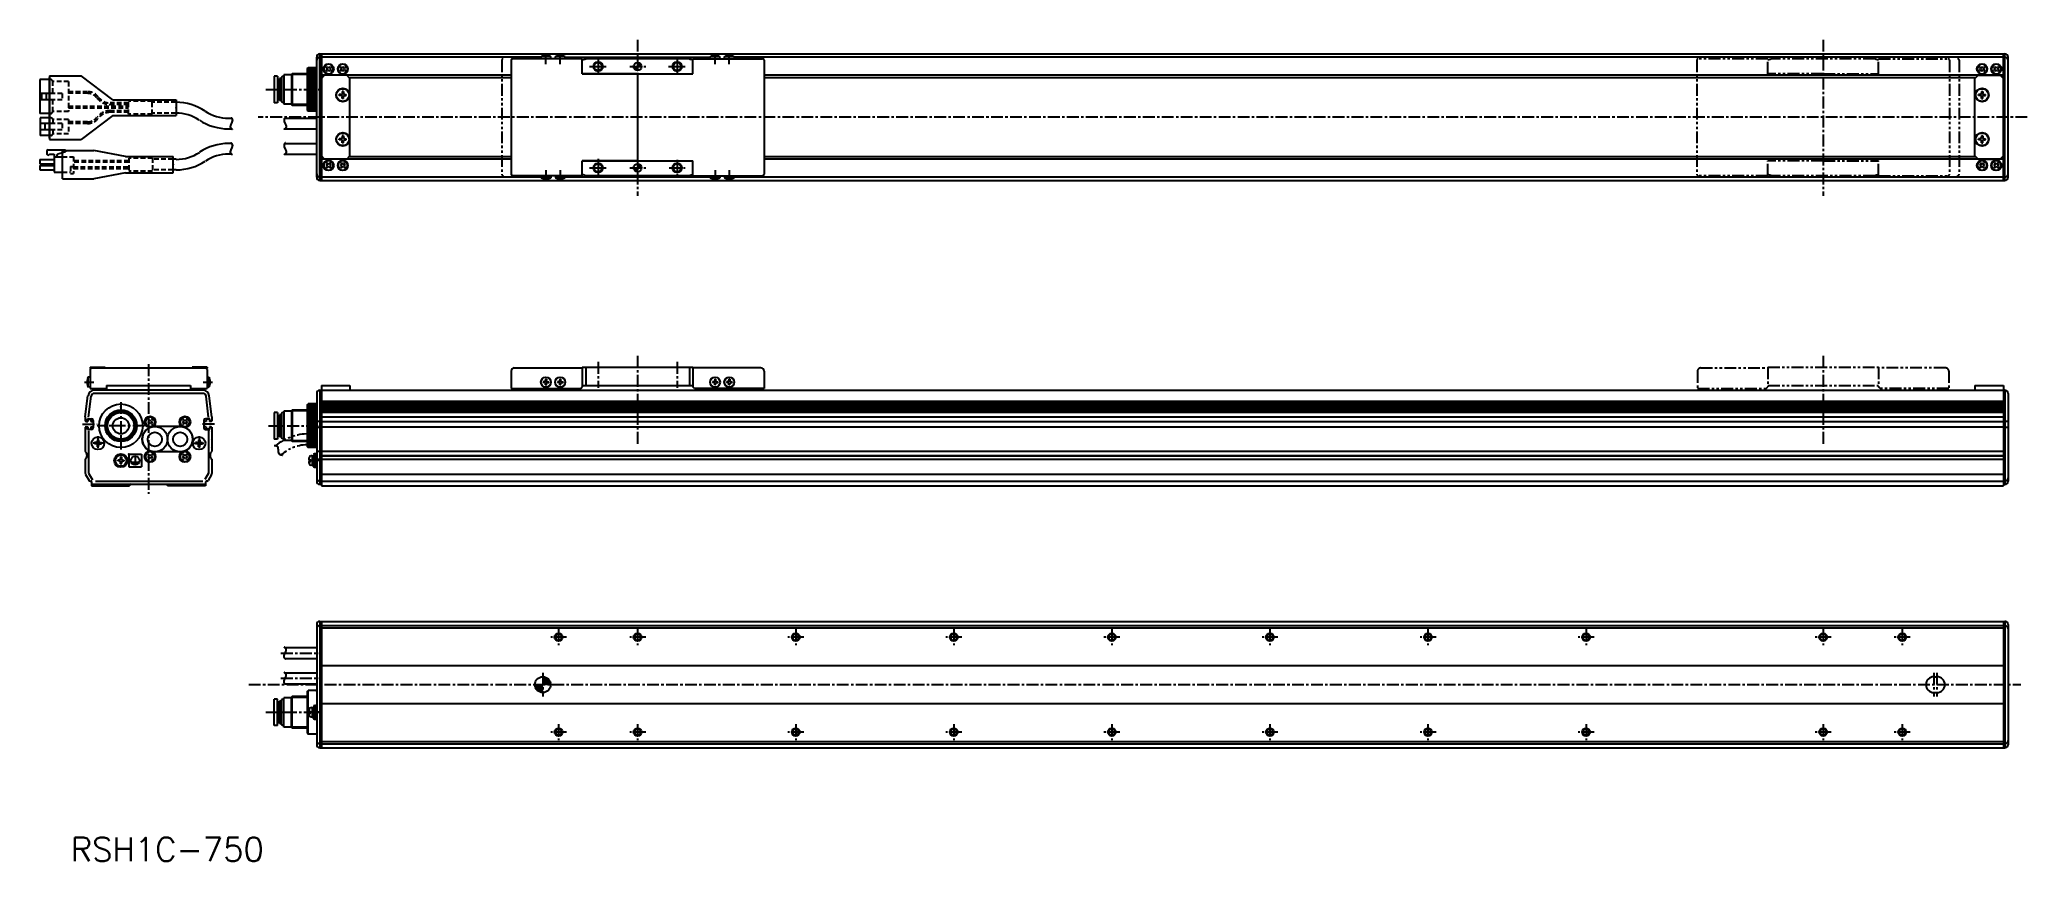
# Model space of a CAD drawing. Extents: x -649 to 608, y -82 to 438.
import ezdxf

# ---------------------------------------------------------------- set-up
doc = ezdxf.new("R2010")
doc.units = 0
for name, pattern in [('CENTER', [12, 7.5, -1.5, 1.5, -1.5]), ('CONTINOUS', [0]), ('DASHED', [4.5, 3, -1.5]), ('PHANTOM', [15, 7.5, -1.5, 1.5, -1.5, 1.5, -1.5])]:
    doc.linetypes.add(name, pattern=pattern)
doc.layers.get('0').update_dxf_attribs({"linetype": 'CONTINUOUS'})
doc.layers.add('CENTER', color=1, linetype='CENTER')
doc.styles.get("Standard").update_dxf_attribs({"font": 'txt.shx', "height": 10})

msp = doc.modelspace()

# ---------------------------------------------------------------- texts
msp.add_text('RSH1C-750', height=15).set_placement((-629.6, -81.6))

# ---------------------------------------------------------------- blocks, each defined once
blk = doc.blocks.new('DTL0003')
at = {"color": 0, "linetype": 'CONTINUOUS'}
for p, q in [((0, 0), (0, -8)), ((0, 0), (8, 0)), ((8, 0), (8, -8)), ((0, -8), (8, -8)), ((2, -4.9), (6, -4.9)), ((2.3, -5.4), (5.7, -5.4)), ((2.9, -5.9), (5.1, -5.9)), ((4, -2.1), (4, -4.9))]:
    blk.add_line(p, q, dxfattribs=at)
blk.add_circle((4, -4), 2.75, dxfattribs=at)
at = {"color": 0}
blk.add_point((0, 0), dxfattribs=at)
blk = doc.blocks.new('DTL0004')
at = {"color": 0, "linetype": 'CONTINUOUS'}
for radius in [13.8, 10, 9.4, 8.4, 5.1]:
    blk.add_circle((0, 0), radius, dxfattribs=at)
at = {"color": 0}
for p in [(0, 12), (0, 0)]:
    blk.add_point(p, dxfattribs=at)
blk = doc.blocks.new('*X6')
at = {"color": 0}
for p, q in [((-273.5, 356.9), (-273.3, 357)), ((-273.4, 356.3), (-272.7, 357)), ((-273.4, 356.5), (-272.9, 357)), ((-273.4, 356.7), (-273.1, 357)), ((-273.3, 356.2), (-272.4, 357)), ((-273.2, 355.8), (-272, 357)), ((-273.2, 356), (-272.2, 357)), ((-273.1, 355.7), (-271.8, 357)), ((-273, 355.6), (-271.5, 357)), ((-272.9, 355.4), (-271.3, 357)), ((-272.8, 355.3), (-271.1, 357)), ((-272.7, 355.2), (-271, 356.9)), ((-272.6, 355.1), (-271, 356.7)), ((-272.4, 355), (-271, 356.5)), ((-272.3, 354.9), (-271, 356.3)), ((-272.2, 354.8), (-271, 356)), ((-272, 354.8), (-271, 355.8)), ((-271.9, 354.7), (-271, 355.6)), ((-271.7, 354.6), (-271, 355.4)), ((-271.5, 354.6), (-271, 355.1)), ((-271.3, 354.6), (-271, 354.9)), ((-271.1, 354.5), (-271, 354.7)), ((-271, 358.9), (-270.4, 359.5)), ((-271, 359.2), (-270.6, 359.5)), ((-271, 359.4), (-270.8, 359.5)), ((-271, 358.5), (-270.1, 359.4)), ((-271, 358.7), (-270.3, 359.4)), ((-271, 358.3), (-269.9, 359.3)), ((-271, 358), (-269.8, 359.2)), ((-271, 357.6), (-269.5, 359.1)), ((-271, 357.8), (-269.6, 359.1)), ((-271, 357.4), (-269.4, 359)), ((-271, 357.2), (-269.3, 358.9)), ((-270.9, 357), (-269.1, 358.7)), ((-270.6, 357), (-269, 358.6)), ((-270.4, 357), (-268.9, 358.5)), ((-270.2, 357), (-268.8, 358.4)), ((-270, 357), (-268.8, 358.2)), ((-269.7, 357), (-268.7, 358.1)), ((-269.5, 357), (-268.6, 357.9)), ((-269.3, 357), (-268.6, 357.8)), ((-269.1, 357), (-268.5, 357.6)), ((-268.8, 357), (-268.5, 357.4)), ((-268.6, 357), (-268.5, 357.2))]:
    blk.add_line(p, q, dxfattribs=at)
blk = doc.blocks.new('*X7')
at = {"color": 0}
for p, q in [((-273.5, 420.8), (-273.3, 421)), ((-273.4, 420.5), (-272.8, 421)), ((-273.4, 420.6), (-273, 421)), ((-273.3, 420.1), (-272.4, 421)), ((-273.3, 420.3), (-272.6, 421)), ((-273.2, 420), (-272.2, 421)), ((-273.1, 419.7), (-271.7, 421)), ((-273.1, 419.8), (-271.9, 421)), ((-273, 419.5), (-271.5, 421)), ((-272.9, 419.4), (-271.3, 421)), ((-272.8, 419.3), (-271, 421)), ((-272.7, 419.2), (-271, 420.9)), ((-272.5, 419.1), (-271, 420.7)), ((-272.4, 419), (-271, 420.4)), ((-272.3, 418.9), (-271, 420.2)), ((-272.1, 418.8), (-271, 420)), ((-272, 418.7), (-271, 419.8)), ((-271.8, 418.7), (-271, 419.5)), ((-271.7, 418.6), (-271, 419.3)), ((-271.5, 418.6), (-271, 419.1)), ((-271.3, 418.5), (-271, 418.9)), ((-271.1, 418.5), (-271, 418.6)), ((-271, 422.9), (-270.4, 423.5)), ((-271, 423.1), (-270.6, 423.5)), ((-271, 423.3), (-270.8, 423.5)), ((-271, 422.4), (-270, 423.4)), ((-271, 422.7), (-270.2, 423.4)), ((-271, 422.2), (-269.9, 423.3)), ((-271, 422), (-269.7, 423.2)), ((-271, 421.8), (-269.6, 423.1)), ((-271, 421.6), (-269.5, 423)), ((-271, 421.3), (-269.3, 422.9)), ((-271, 421.1), (-269.2, 422.8)), ((-270.8, 421), (-269.1, 422.7)), ((-270.6, 421), (-269, 422.6)), ((-270.4, 421), (-268.9, 422.5)), ((-270.1, 421), (-268.8, 422.3)), ((-269.9, 421), (-268.7, 422.2)), ((-269.7, 421), (-268.7, 422)), ((-269.5, 421), (-268.6, 421.9)), ((-269.2, 421), (-268.6, 421.7)), ((-269, 421), (-268.5, 421.5)), ((-268.8, 421), (-268.5, 421.3)), ((-268.6, 421), (-268.5, 421.1))]:
    blk.add_line(p, q, dxfattribs=at)
blk = doc.blocks.new('*X8')
at = {"color": 0}
for p, q in [((-336, 29.9), (-335.8, 30.1)), ((-335.9, 29.1), (-334.9, 30.1)), ((-335.9, 29.5), (-335.3, 30.1)), ((-335.8, 28.7), (-334.4, 30.1)), ((-335.7, 28.4), (-334, 30.1)), ((-335.5, 28), (-333.5, 30.1)), ((-335.4, 27.7), (-333.1, 30.1)), ((-335.2, 27.5), (-332.6, 30.1)), ((-335.1, 27.2), (-332.2, 30.1)), ((-334.9, 26.9), (-331.7, 30.1)), ((-334.7, 26.7), (-331.3, 30.1)), ((-334.4, 26.5), (-331, 29.9)), ((-334.2, 26.3), (-331, 29.5)), ((-333.9, 26.1), (-331, 29)), ((-333.7, 25.9), (-331, 28.6)), ((-333.4, 25.7), (-331, 28.2)), ((-333.1, 25.5), (-331, 27.7)), ((-332.8, 25.4), (-331, 27.3)), ((-332.5, 25.3), (-331, 26.8)), ((-332.1, 25.2), (-331, 26.4)), ((-331.8, 25.1), (-331, 25.9)), ((-331.4, 25.1), (-331, 25.5)), ((-331, 34.9), (-330.8, 35.1)), ((-331, 34), (-330, 35)), ((-331, 34.4), (-330.3, 35)), ((-331, 33.5), (-329.6, 34.9)), ((-331, 33.1), (-329.3, 34.8)), ((-331, 32.6), (-328.9, 34.6)), ((-331, 32.2), (-328.6, 34.5)), ((-331, 31.7), (-328.4, 34.3)), ((-331, 31.3), (-328.1, 34.2)), ((-331, 30.8), (-327.8, 34)), ((-331, 30.4), (-327.6, 33.8)), ((-330.8, 30.1), (-327.4, 33.5)), ((-330.4, 30.1), (-327.2, 33.3)), ((-329.9, 30.1), (-327, 33.1)), ((-329.5, 30.1), (-326.8, 32.8)), ((-329, 30.1), (-326.6, 32.5)), ((-328.6, 30.1), (-326.4, 32.2)), ((-328.2, 30.1), (-326.3, 31.9)), ((-327.7, 30.1), (-326.2, 31.6)), ((-327.3, 30.1), (-326.1, 31.2)), ((-326.8, 30.1), (-326, 30.9)), ((-326.4, 30.1), (-326, 30.5))]:
    blk.add_line(p, q, dxfattribs=at)

# ---------------------------------------------------------------- linework, layer by layer
at = {"color": 7, "linetype": 'CONTINOUS'}
for p, q in [((-472, 429), (594, 429)), ((-472, 349), (-472, 429)), ((-471, 429), (-471, 349)), ((-329.4, 427.9), (-329.4, 426.9)), ((-328.6, 427.9), (-328.6, 426.9)), ((-320.4, 427.9), (-320.4, 426.9)), ((-319.6, 427.9), (-319.6, 426.9)), ((-222.4, 427.9), (-222.4, 426.9)), ((-221.6, 427.9), (-221.6, 426.9)), ((-213.4, 427.9), (-213.4, 426.9)), ((-212.6, 427.9), (-212.6, 426.9)), ((593, 349), (593, 429)), ((594, 349), (594, 429)), ((-498.8, 414.9), (-501, 414.9)), ((-501, 414.9), (-501, 398.1)), ((-498.8, 414.9), (-498.8, 398.1)), ((-494.8, 415.2), (-496.2, 414.4)), ((-494.8, 415.8), (-494.8, 397.3)), ((-490, 415.8), (-494.8, 415.8)), ((-489.5, 416.5), (-490, 416)), ((-490, 416), (-490, 397)), ((-480, 415.9), (-490, 415.9)), ((-489.5, 416.5), (-489.5, 396.5)), ((-480, 416.5), (-489.5, 416.5)), ((-480, 419.8), (-479.5, 420.3)), ((-480, 419.8), (-480, 393.3)), ((-474.5, 420.3), (-479.5, 420.3)), ((-479.5, 392.8), (-479.5, 420.3)), ((-479.5, 420), (-474.5, 420)), ((-479.5, 419.7), (-474.5, 419.7)), ((-479.5, 419.3), (-474.5, 419.3)), ((-479.5, 418.9), (-474.5, 418.9)), ((-479.5, 418.5), (-474.5, 418.5)), ((-479.5, 418.1), (-474.5, 418.1)), ((-479.5, 417.5), (-474.5, 417.5)), ((-479.5, 416.9), (-474.5, 416.9)), ((-479.5, 416.3), (-474.5, 416.3)), ((-479.5, 415.7), (-474.5, 415.7)), ((-479.5, 414.9), (-474.5, 414.9)), ((-474, 419.8), (-474.5, 420.3)), ((-474.5, 420.3), (-474.5, 392.8)), ((-474, 351), (-474, 427)), ((-474, 393.3), (-474, 419.8)), ((-471, 427), (-472, 427)), ((-332.1, 427), (-471, 427)), ((-471, 413.5), (-469, 415.5)), ((-351, 415.5), (-471, 415.5)), ((-455, 415.5), (-469, 415.5)), ((-468, 420.5), (-467.4, 421.1)), ((-467.6, 420), (-468, 420.5)), ((-468, 418.6), (-467.6, 419)), ((-467.4, 418), (-468, 418.6)), ((-467.4, 421.1), (-467, 420.6)), ((-467, 418.4), (-467.4, 418)), ((-465.9, 420.6), (-465.5, 421.1)), ((-465.5, 418), (-465.9, 418.4)), ((-465.5, 421.1), (-464.9, 420.5)), ((-464.9, 418.6), (-465.5, 418)), ((-464.9, 420.5), (-465.3, 420)), ((-465.3, 419), (-464.9, 418.6)), ((-459, 420.5), (-458.4, 421.1)), ((-458.6, 420), (-459, 420.5)), ((-459, 418.6), (-458.6, 419)), ((-458.4, 418), (-459, 418.6)), ((-458.4, 421.1), (-458, 420.6)), ((-458, 418.4), (-458.4, 418)), ((-456.9, 420.6), (-456.5, 421.1)), ((-456.5, 418), (-456.9, 418.4)), ((-456.5, 421.1), (-455.9, 420.5)), ((-455.9, 418.6), (-456.5, 418)), ((-455.9, 420.5), (-456.3, 420)), ((-456.3, 419), (-455.9, 418.6)), ((-453, 413.5), (-455, 415.5)), ((-351, 425), (-351, 353)), ((-306, 426), (-350, 426)), ((-332.1, 426), (-332, 427.3)), ((-329.4, 427.3), (-332, 427.3)), ((-328.6, 426.9), (-329.4, 426.9)), ((-325.9, 427.3), (-328.6, 427.3)), ((-325.8, 426), (-325.9, 427.3)), ((-323.1, 426), (-323, 427.3)), ((-320.4, 427.3), (-323, 427.3)), ((-319.6, 426.9), (-320.4, 426.9)), ((-316.9, 427.3), (-319.6, 427.3)), ((-316.8, 426), (-316.9, 427.3)), ((-316.8, 427), (-225.1, 427)), ((-306, 416.5), (-306, 426)), ((-306, 416.5), (-236, 416.5)), ((-271, 416.5), (-306, 416.5)), ((-238.1, 426), (-303.8, 426)), ((-271, 416.5), (-271, 361.5)), ((-271, 416.5), (-236, 416.5)), ((-236, 426), (-192, 426)), ((-236, 416.5), (-236, 426)), ((-225.1, 426), (-225, 427.3)), ((-225, 427.3), (-222.4, 427.3)), ((-222.4, 426.9), (-221.6, 426.9)), ((-221.6, 427.3), (-218.9, 427.3)), ((-218.8, 426), (-218.9, 427.3)), ((-216.1, 426), (-216, 427.3)), ((-216, 427.3), (-213.4, 427.3)), ((-213.4, 426.9), (-212.6, 426.9)), ((-212.6, 427.3), (-209.9, 427.3)), ((-209.8, 426), (-209.9, 427.3)), ((593, 427), (-209.8, 427)), ((-191, 425), (-191, 353)), ((593, 415.5), (-191, 415.5)), ((575, 413.5), (577, 415.5)), ((577, 415.5), (591, 415.5)), ((578, 420.5), (578.6, 421.1)), ((578.4, 420), (578, 420.5)), ((578, 418.6), (578.4, 419)), ((578.6, 418), (578, 418.6)), ((578.6, 421.1), (579, 420.6)), ((579, 418.4), (578.6, 418)), ((580.1, 420.6), (580.5, 421.1)), ((580.5, 418), (580.1, 418.4)), ((580.5, 421.1), (581.1, 420.5)), ((581.1, 418.6), (580.5, 418)), ((581.1, 420.5), (580.7, 420)), ((580.7, 419), (581.1, 418.6)), ((587, 420.5), (587.6, 421.1)), ((587.4, 420), (587, 420.5)), ((587, 418.6), (587.4, 419)), ((587.6, 418), (587, 418.6)), ((587.6, 421.1), (588, 420.6)), ((588, 418.4), (587.6, 418)), ((589.1, 420.6), (589.5, 421.1)), ((589.5, 418), (589.1, 418.4)), ((589.5, 421.1), (590.1, 420.5)), ((590.1, 418.6), (589.5, 418)), ((590.1, 420.5), (589.7, 420)), ((589.7, 419), (590.1, 418.6)), ((593, 413.5), (591, 415.5)), ((593, 427), (594, 427)), ((596, 351), (596, 427)), ((-643, 412.8), (-649.2, 412.8)), ((-649.2, 412.8), (-649.2, 391.3)), ((-643, 404), (-649.2, 404)), ((-648.2, 404), (-648.2, 400)), ((-645.2, 404), (-645.2, 400)), ((-497.5, 412.5), (-498.8, 412.5)), ((-496.2, 413.5), (-497.5, 413.5)), ((-497.5, 413.5), (-497.5, 399.5)), ((-496.2, 414.4), (-496.2, 398.7)), ((-479.5, 414.1), (-474.5, 414.1)), ((-479.5, 413.3), (-474.5, 413.3)), ((-479.5, 412.5), (-474.5, 412.5)), ((-479.5, 411.5), (-474.5, 411.5)), ((-479.5, 410.5), (-474.5, 410.5)), ((-479.5, 409.5), (-474.5, 409.5)), ((-479.5, 408.5), (-474.5, 408.5)), ((-479.5, 407.5), (-474.5, 407.5)), ((-479.5, 406.5), (-474.5, 406.5)), ((-479.5, 405.5), (-474.5, 405.5)), ((-479.5, 404.5), (-474.5, 404.5)), ((-479.5, 403.5), (-474.5, 403.5)), ((-479.5, 402.5), (-474.5, 402.5)), ((-458.7, 403.3), (-459.7, 403.3)), ((-459.7, 402.7), (-459.7, 403.3)), ((-458.7, 402.7), (-459.7, 402.7)), ((-457.8, 405.2), (-457.8, 404.3)), ((-457.1, 405.2), (-457.8, 405.2)), ((-457.1, 405.2), (-457.1, 404.3)), ((-456.2, 403.3), (-455.3, 403.3)), ((-456.2, 402.7), (-455.3, 402.7)), ((-455.3, 402.7), (-455.3, 403.3)), ((-351, 414), (-453.5, 414)), ((-453, 364.5), (-453, 413.5)), ((575.5, 414), (-191, 414)), ((575, 364.5), (575, 413.5)), ((577.3, 402.7), (577.3, 403.3)), ((578.3, 403.3), (577.3, 403.3)), ((578.3, 402.7), (577.3, 402.7)), ((579.2, 405.2), (579.2, 404.3)), ((579.2, 405.2), (579.9, 405.2)), ((579.9, 405.2), (579.9, 404.3)), ((580.8, 403.3), (581.7, 403.3)), ((580.8, 402.7), (581.7, 402.7)), ((581.7, 402.7), (581.7, 403.3)), ((593, 364.5), (593, 413.5)), ((-643, 400), (-649.2, 400)), ((-643, 391.3), (-649.2, 391.3)), ((-498.8, 398.1), (-501, 398.1)), ((-497.5, 400.5), (-498.8, 400.5)), ((-496.2, 399.5), (-497.5, 399.5)), ((-494.8, 397.9), (-496.2, 398.7)), ((-490, 397.3), (-494.8, 397.3)), ((-480, 397.1), (-490, 397.1)), ((-489.5, 396.5), (-490, 397)), ((-480, 396.5), (-489.5, 396.5)), ((-480, 393.3), (-479.5, 392.8)), ((-479.5, 401.5), (-474.5, 401.5)), ((-479.5, 400.5), (-474.5, 400.5)), ((-479.5, 399.7), (-474.5, 399.7)), ((-479.5, 398.9), (-474.5, 398.9)), ((-479.5, 398.1), (-474.5, 398.1)), ((-479.5, 397.3), (-474.5, 397.3)), ((-479.5, 396.7), (-474.5, 396.7)), ((-479.5, 396.1), (-474.5, 396.1)), ((-479.5, 395.5), (-474.5, 395.5)), ((-479.5, 394.9), (-474.5, 394.9)), ((-479.5, 394.5), (-474.5, 394.5)), ((-479.5, 394.1), (-474.5, 394.1)), ((-479.5, 393.7), (-474.5, 393.7)), ((-479.5, 393.3), (-474.5, 393.3)), ((-479.5, 393), (-474.5, 393)), ((-474.5, 392.8), (-479.5, 392.8)), ((-474.5, 392.8), (-474, 393.3)), ((-457.8, 400.8), (-457.8, 401.8)), ((-457.1, 400.8), (-457.8, 400.8)), ((-457.1, 400.8), (-457.1, 401.8)), ((579.2, 400.8), (579.2, 401.8)), ((579.2, 400.8), (579.9, 400.8)), ((579.9, 400.8), (579.9, 401.8)), ((-649, 388.5), (-649, 377.5)), ((-643, 388.5), (-649, 388.5)), ((-643, 385), (-649, 385)), ((-643, 381), (-649, 381)), ((-643, 377.5), (-649, 377.5)), ((-646, 385), (-646, 381)), ((-529.9, 381.6), (-527.9, 381.6)), ((-529.8, 388.4), (-527.9, 388.4)), ((-494.1, 388.4), (-474, 388.4)), ((-494.1, 381.6), (-474, 381.6)), ((-457.8, 377.2), (-457.8, 376.3)), ((-457.1, 377.2), (-457.8, 377.2)), ((-457.1, 377.2), (-457.1, 376.3)), ((579.2, 377.2), (579.2, 376.3)), ((579.2, 377.2), (579.9, 377.2)), ((579.9, 377.2), (579.9, 376.3)), ((-644.7, 367.5), (-644.7, 365.7)), ((-643.8, 364.8), (-644.7, 365.7)), ((-643.8, 368.4), (-633, 368.4)), ((-643.8, 364.8), (-642.9, 365.7)), ((-642.9, 365.7), (-640.2, 365.7)), ((-640.2, 365.7), (-640.2, 354.2)), ((-637.7, 365.9), (-634.9, 366.6)), ((-633, 368.4), (-633, 368)), ((-527.9, 372.4), (-529.7, 372.4)), ((-528, 365.7), (-529.7, 365.7)), ((-494.1, 372.4), (-474, 372.4)), ((-494.1, 365.6), (-474, 365.6)), ((-458.7, 375.3), (-459.7, 375.3)), ((-459.7, 374.7), (-459.7, 375.3)), ((-458.7, 374.7), (-459.7, 374.7)), ((-457.8, 372.8), (-457.8, 373.8)), ((-457.1, 372.8), (-457.8, 372.8)), ((-457.1, 372.8), (-457.1, 373.8)), ((-456.2, 375.3), (-455.3, 375.3)), ((-456.2, 374.7), (-455.3, 374.7)), ((-455.3, 374.7), (-455.3, 375.3)), ((577.3, 374.7), (577.3, 375.3)), ((578.3, 375.3), (577.3, 375.3)), ((578.3, 374.7), (577.3, 374.7)), ((579.2, 372.8), (579.2, 373.8)), ((579.2, 372.8), (579.9, 372.8)), ((579.9, 372.8), (579.9, 373.8)), ((580.8, 375.3), (581.7, 375.3)), ((580.8, 374.7), (581.7, 374.7)), ((581.7, 374.7), (581.7, 375.3)), ((-649.2, 362.3), (-649.2, 359.6)), ((-649.2, 362.3), (-640.2, 362.3)), ((-649.2, 359.6), (-640.2, 359.6)), ((-649.2, 358.5), (-640.2, 358.5)), ((-649.2, 358.5), (-649.2, 355.8)), ((-649.2, 355.8), (-640.2, 355.8)), ((-640.2, 363.9), (-634.9, 363.9)), ((-640.2, 354.2), (-634.9, 354.2)), ((-562.9, 362.4), (-564.9, 362.4)), ((-562.9, 355.7), (-564.9, 355.7)), ((-469, 362.5), (-471, 364.5)), ((-351, 362.5), (-471, 362.5)), ((-455, 362.5), (-469, 362.5)), ((-467.4, 360.1), (-468, 359.5)), ((-468, 359.5), (-467.6, 359)), ((-467.6, 358), (-468, 357.6)), ((-468, 357.6), (-467.4, 357)), ((-467, 359.6), (-467.4, 360.1)), ((-467.4, 357), (-467, 357.4)), ((-465.5, 360.1), (-465.9, 359.6)), ((-465.9, 357.4), (-465.5, 357)), ((-464.9, 359.5), (-465.5, 360.1)), ((-465.5, 357), (-464.9, 357.6)), ((-465.3, 359), (-464.9, 359.5)), ((-464.9, 357.6), (-465.3, 358)), ((-458.4, 360.1), (-459, 359.5)), ((-459, 359.5), (-458.6, 359)), ((-458.6, 358), (-459, 357.6)), ((-459, 357.6), (-458.4, 357)), ((-458, 359.6), (-458.4, 360.1)), ((-458.4, 357), (-458, 357.4)), ((-456.5, 360.1), (-456.9, 359.6)), ((-456.9, 357.4), (-456.5, 357)), ((-455.9, 359.5), (-456.5, 360.1)), ((-456.5, 357), (-455.9, 357.6)), ((-456.3, 359), (-455.9, 359.5)), ((-455.9, 357.6), (-456.3, 358)), ((-455, 362.5), (-453, 364.5)), ((-351, 364), (-453.5, 364)), ((-306, 352), (-306, 361.5)), ((-306, 361.5), (-236, 361.5)), ((-271, 361.5), (-306, 361.5)), ((-271, 361.5), (-236, 361.5)), ((-236, 352), (-236, 361.5)), ((575.5, 364), (-191, 364)), ((593, 362.5), (-191, 362.5)), ((577, 362.5), (575, 364.5)), ((577, 362.5), (591, 362.5)), ((578.6, 360.1), (578, 359.5)), ((578, 359.5), (578.4, 359)), ((578.4, 358), (578, 357.6)), ((578, 357.6), (578.6, 357)), ((579, 359.6), (578.6, 360.1)), ((578.6, 357), (579, 357.4)), ((580.5, 360.1), (580.1, 359.6)), ((580.1, 357.4), (580.5, 357)), ((581.1, 359.5), (580.5, 360.1)), ((580.5, 357), (581.1, 357.6)), ((580.7, 359), (581.1, 359.5)), ((581.1, 357.6), (580.7, 358)), ((587.6, 360.1), (587, 359.5)), ((587, 359.5), (587.4, 359)), ((587.4, 358), (587, 357.6)), ((587, 357.6), (587.6, 357)), ((588, 359.6), (587.6, 360.1)), ((587.6, 357), (588, 357.4)), ((589.5, 360.1), (589.1, 359.6)), ((589.1, 357.4), (589.5, 357)), ((590.1, 359.5), (589.5, 360.1)), ((589.5, 357), (590.1, 357.6)), ((589.7, 359), (590.1, 359.5)), ((590.1, 357.6), (589.7, 358)), ((591, 362.5), (593, 364.5)), ((-471, 351.1), (-472, 351.1)), ((-472, 349), (594, 349)), ((-332.1, 351.1), (-471, 351.1)), ((-306, 352), (-350, 352)), ((-332.1, 352), (-332, 350.7)), ((-329.4, 350.7), (-332, 350.7)), ((-328.6, 351.1), (-329.4, 351.1)), ((-329.4, 350.1), (-329.4, 351.1)), ((-328.6, 350.1), (-328.6, 351.1)), ((-325.9, 350.7), (-328.6, 350.7)), ((-325.8, 352), (-325.9, 350.7)), ((-323.1, 352), (-323, 350.7)), ((-320.4, 350.7), (-323, 350.7)), ((-320.4, 350.1), (-320.4, 351.1)), ((-319.6, 351.1), (-320.4, 351.1)), ((-319.6, 350.1), (-319.6, 351.1)), ((-316.9, 350.7), (-319.6, 350.7)), ((-316.8, 352), (-316.9, 350.7)), ((-225.1, 351.1), (-316.8, 351.1)), ((-238.1, 352), (-303.8, 352)), ((-236, 352), (-192, 352)), ((-225.1, 352), (-225, 350.7)), ((-225, 350.7), (-222.4, 350.7)), ((-222.4, 350.1), (-222.4, 351.1)), ((-222.4, 351.1), (-221.6, 351.1)), ((-221.6, 350.1), (-221.6, 351.1)), ((-221.6, 350.7), (-218.9, 350.7)), ((-218.8, 352), (-218.9, 350.7)), ((-216.1, 352), (-216, 350.7)), ((-216, 350.7), (-213.4, 350.7)), ((-213.4, 351.1), (-212.6, 351.1)), ((-213.4, 350.1), (-213.4, 351.1)), ((-212.6, 350.1), (-212.6, 351.1)), ((-212.6, 350.7), (-209.9, 350.7)), ((-209.8, 352), (-209.9, 350.7)), ((593, 351.1), (-209.8, 351.1)), ((593, 351.1), (594, 351.1)), ((-617.4, 230.8), (-607.9, 230.8)), ((-617.4, 230.8), (-617.4, 230.3)), ((-617.4, 229.4), (-617.4, 217.4)), ((-616.4, 230.4), (-544.4, 230.4)), ((-607.9, 230.8), (-607.9, 230.4)), ((-552.9, 230.8), (-552.9, 230.4)), ((-543.4, 230.8), (-552.9, 230.8)), ((-543.4, 230.8), (-543.4, 230.3)), ((-543.4, 229.4), (-543.4, 217.4)), ((-351, 228.4), (-351, 217.4)), ((-349, 230.4), (-306, 230.4)), ((-306, 230.8), (-236, 230.8)), ((-306, 230.8), (-306, 218.4)), ((-303.8, 230.8), (-303.8, 219.4)), ((-238.1, 230.8), (-238.1, 219.4)), ((-236, 230.8), (-236, 218.4)), ((-193, 230.4), (-236, 230.4)), ((-191, 228.4), (-191, 217.4)), ((-619.2, 221.8), (-618.3, 221.8)), ((-619.2, 221), (-618.3, 221)), ((-617.4, 224.6), (-618.7, 224.5)), ((-618.7, 224.5), (-618.7, 221.8)), ((-618.7, 221), (-618.7, 218.4)), ((-617.4, 218.3), (-618.7, 218.4)), ((-618.3, 221.8), (-618.3, 221)), ((-617.4, 224.6), (-617.4, 218.3)), ((-617.4, 217.4), (-606.9, 217.4)), ((-546, 216.3), (-614.7, 216.3)), ((-546, 214.3), (-614.7, 214.3)), ((-606.9, 219.2), (-553.9, 219.2)), ((-606.9, 219.2), (-606.9, 216.3)), ((-553.9, 219.2), (-553.9, 216.3)), ((-553.9, 217.4), (-543.4, 217.4)), ((-543.4, 224.6), (-543.4, 218.3)), ((-543.4, 224.6), (-542.1, 224.5)), ((-543.4, 218.3), (-542.1, 218.4)), ((-541.5, 221.8), (-542.5, 221.8)), ((-542.5, 221.8), (-542.5, 221)), ((-541.5, 221), (-542.5, 221)), ((-542.1, 224.5), (-542.1, 221.8)), ((-542.1, 221), (-542.1, 218.4)), ((-474, 214.3), (-474, 158.8)), ((-472, 216.3), (594, 216.3)), ((-472, 216.3), (-472, 156.8)), ((-471, 219.2), (-471, 216.3)), ((-471, 219.2), (-453, 219.2)), ((-471, 216.3), (-471, 155.8)), ((-453, 219.2), (-453, 216.3)), ((-351, 217.4), (-307, 217.4)), ((-330, 221.7), (-330.7, 221.7)), ((-330.7, 221.7), (-330.7, 221.2)), ((-330, 221.2), (-330.7, 221.2)), ((-329.2, 223.2), (-328.7, 223.2)), ((-329.2, 223.2), (-329.2, 222.4)), ((-329.2, 219.7), (-329.2, 220.4)), ((-329.2, 219.7), (-328.7, 219.7)), ((-328.7, 223.2), (-328.7, 222.4)), ((-328.7, 219.7), (-328.7, 220.4)), ((-328, 221.7), (-327.2, 221.7)), ((-328, 221.2), (-327.2, 221.2)), ((-327.2, 221.7), (-327.2, 221.2)), ((-321, 221.7), (-321.7, 221.7)), ((-321.7, 221.7), (-321.7, 221.2)), ((-321, 221.2), (-321.7, 221.2)), ((-320.2, 223.2), (-319.7, 223.2)), ((-320.2, 223.2), (-320.2, 222.4)), ((-320.2, 219.7), (-320.2, 220.4)), ((-320.2, 219.7), (-319.7, 219.7)), ((-319.7, 223.2), (-319.7, 222.4)), ((-319.7, 219.7), (-319.7, 220.4)), ((-319, 221.7), (-318.2, 221.7)), ((-319, 221.2), (-318.2, 221.2)), ((-318.2, 221.7), (-318.2, 221.2)), ((-316, 217.4), (-316, 216.3)), ((-307, 217.4), (-306, 218.4)), ((-306, 219.4), (-236, 219.4)), ((-303.8, 219.4), (-238.1, 219.4)), ((-235, 217.4), (-236, 218.4)), ((-191, 217.4), (-235, 217.4)), ((-226, 217.4), (-226, 216.3)), ((-223, 221.7), (-223.7, 221.7)), ((-223.7, 221.7), (-223.7, 221.2)), ((-223, 221.2), (-223.7, 221.2)), ((-222.2, 223.2), (-222.2, 222.4)), ((-221.7, 223.2), (-222.2, 223.2)), ((-222.2, 219.7), (-222.2, 220.4)), ((-221.7, 219.7), (-222.2, 219.7)), ((-221.7, 223.2), (-221.7, 222.4)), ((-221.7, 219.7), (-221.7, 220.4)), ((-221, 221.7), (-220.2, 221.7)), ((-221, 221.2), (-220.2, 221.2)), ((-220.2, 221.7), (-220.2, 221.2)), ((-214, 221.7), (-214.7, 221.7)), ((-214.7, 221.7), (-214.7, 221.2)), ((-214, 221.2), (-214.7, 221.2)), ((-213.2, 223.2), (-213.2, 222.4)), ((-212.7, 223.2), (-213.2, 223.2)), ((-213.2, 219.7), (-213.2, 220.4)), ((-212.7, 219.7), (-213.2, 219.7)), ((-212.7, 223.2), (-212.7, 222.4)), ((-212.7, 219.7), (-212.7, 220.4)), ((-212, 221.7), (-211.2, 221.7)), ((-212, 221.2), (-211.2, 221.2)), ((-211.2, 221.7), (-211.2, 221.2)), ((575, 219.2), (593, 219.2)), ((575, 219.2), (575, 216.3)), ((593, 219.2), (593, 216.3)), ((593, 216.3), (593, 155.8)), ((594, 216.3), (594, 156.8)), ((596, 214.3), (596, 158.8)), ((-620.4, 199.5), (-618.7, 212.8)), ((-618.4, 199.3), (-616.7, 212.6)), ((-542.4, 199.3), (-544, 212.6)), ((-540.4, 199.5), (-542, 212.8)), ((-498.8, 202.2), (-501, 202.2)), ((-501, 202.2), (-501, 185.4)), ((-498.8, 202.2), (-498.8, 185.4)), ((-494.8, 202.5), (-496.2, 201.7)), ((-496.2, 201.7), (-496.2, 186)), ((-490, 203.1), (-494.8, 203.1)), ((-494.8, 203.1), (-494.8, 184.6)), ((-489.5, 203.8), (-490, 203.3)), ((-490, 203.3), (-490, 184.3)), ((-480, 203.2), (-490, 203.2)), ((-480, 203.8), (-489.5, 203.8)), ((-489.5, 203.8), (-489.5, 183.8)), ((-480, 207.1), (-479.5, 207.6)), ((-480, 207.1), (-480, 180.6)), ((-474.5, 207.6), (-479.5, 207.6)), ((-479.5, 180.1), (-479.5, 207.6)), ((-479.5, 207.3), (-474.5, 207.3)), ((-479.5, 207), (-474.5, 207)), ((-479.5, 206.6), (-474.5, 206.6)), ((-479.5, 206.2), (-474.5, 206.2)), ((-479.5, 205.8), (-474.5, 205.8)), ((-479.5, 205.4), (-474.5, 205.4)), ((-479.5, 204.8), (-474.5, 204.8)), ((-479.5, 204.2), (-474.5, 204.2)), ((-479.5, 203.6), (-474.5, 203.6)), ((-479.5, 203), (-474.5, 203)), ((-479.5, 202.2), (-474.5, 202.2)), ((-479.5, 201.4), (-474.5, 201.4)), ((-474, 207.1), (-474.5, 207.6)), ((-474.5, 207.6), (-474.5, 180.1)), ((-474, 180.6), (-474, 207.1)), ((-471, 209.3), (593, 209.3)), ((-471, 208.3), (593, 208.3)), ((-471, 207.3), (593, 207.3)), ((-471, 206.3), (593, 206.3)), ((-471, 205.4), (593, 205.4)), ((-471, 204.4), (593, 204.4)), ((-471, 203.4), (593, 203.4)), ((-471, 202.4), (593, 202.4)), ((-620.4, 199.5), (-620.4, 196.7)), ((-620.4, 196.7), (-619.1, 196.7)), ((-619.1, 192.9), (-620.4, 192.9)), ((-620.4, 192.9), (-620.4, 177.7)), ((-619.9, 196.6), (-618.9, 196.6)), ((-619.9, 193.1), (-618.9, 193.1)), ((-619.1, 198.2), (-616.4, 198.2)), ((-619.1, 196.7), (-619.1, 198.2)), ((-619.1, 191.5), (-619.1, 192.9)), ((-616.4, 191.5), (-619.1, 191.5)), ((-618.9, 198), (-616.9, 198)), ((-618.9, 198), (-618.9, 196.6)), ((-618.9, 193.1), (-618.9, 191.6)), ((-618.9, 191.6), (-616.9, 191.6)), ((-618.4, 190.7), (-618.4, 163.9)), ((-616.9, 198), (-616.9, 196.6)), ((-616.9, 196.6), (-615.4, 196.6)), ((-616.9, 193.1), (-615.4, 193.1)), ((-616.9, 193.1), (-616.9, 191.6)), ((-615.4, 197.2), (-615.4, 192.5)), ((-615.4, 196.6), (-615.4, 193.1)), ((-580.3, 197.9), (-580.9, 197.3)), ((-580.9, 197.3), (-580.5, 196.9)), ((-580.5, 195.8), (-580.9, 195.4)), ((-580.9, 195.4), (-580.3, 194.8)), ((-579.9, 197.5), (-580.3, 197.9)), ((-580.3, 194.8), (-579.9, 195.2)), ((-578.4, 197.9), (-578.8, 197.5)), ((-578.8, 195.2), (-578.4, 194.8)), ((-577.8, 197.3), (-578.4, 197.9)), ((-578.4, 194.8), (-577.8, 195.4)), ((-578.2, 196.9), (-577.8, 197.3)), ((-577.8, 195.4), (-578.2, 195.8)), ((-560.4, 193.3), (-576.4, 193.3)), ((-558.3, 197.9), (-558.9, 197.3)), ((-558.9, 197.3), (-558.5, 196.9)), ((-558.5, 195.8), (-558.9, 195.4)), ((-558.9, 195.4), (-558.3, 194.8)), ((-557.9, 197.5), (-558.3, 197.9)), ((-558.3, 194.8), (-557.9, 195.2)), ((-556.4, 197.9), (-556.8, 197.5)), ((-556.8, 195.2), (-556.4, 194.8)), ((-555.8, 197.3), (-556.4, 197.9)), ((-556.4, 194.8), (-555.8, 195.4)), ((-556.2, 196.9), (-555.8, 197.3)), ((-555.8, 195.4), (-556.2, 195.8)), ((-545.4, 197.2), (-545.4, 192.5)), ((-543.9, 196.6), (-545.4, 196.6)), ((-545.4, 196.6), (-545.4, 193.1)), ((-543.9, 193.1), (-545.4, 193.1)), ((-541.7, 198.2), (-544.4, 198.2)), ((-544.4, 191.5), (-541.7, 191.5)), ((-541.9, 198), (-543.9, 198)), ((-543.9, 198), (-543.9, 196.6)), ((-543.9, 193.1), (-543.9, 191.6)), ((-541.9, 191.6), (-543.9, 191.6)), ((-542.4, 190.6), (-542.4, 163.9)), ((-541.9, 198), (-541.9, 196.6)), ((-540.9, 196.6), (-541.9, 196.6)), ((-540.9, 193.1), (-541.9, 193.1)), ((-541.9, 193.1), (-541.9, 191.6)), ((-541.7, 196.7), (-541.7, 198.2)), ((-540.4, 196.7), (-541.7, 196.7)), ((-541.7, 192.9), (-540.4, 192.9)), ((-541.7, 191.5), (-541.7, 192.9)), ((-540.4, 199.5), (-540.4, 196.7)), ((-540.4, 192.9), (-540.4, 177.7)), ((-497.5, 199.8), (-498.8, 199.8)), ((-496.2, 200.8), (-497.5, 200.8)), ((-497.5, 200.8), (-497.5, 186.8)), ((-479.5, 200.6), (-474.5, 200.6)), ((-479.5, 199.8), (-474.5, 199.8)), ((-479.5, 198.8), (-474.5, 198.8)), ((-479.5, 197.8), (-474.5, 197.8)), ((-479.5, 196.8), (-474.5, 196.8)), ((-479.5, 195.8), (-474.5, 195.8)), ((-479.5, 194.8), (-474.5, 194.8)), ((-479.5, 193.8), (-474.5, 193.8)), ((-479.5, 192.8), (-474.5, 192.8)), ((-479.5, 191.8), (-474.5, 191.8)), ((-479.5, 190.8), (-474.5, 190.8)), ((-479.5, 189.8), (-474.5, 189.8)), ((-479.5, 188.8), (-474.5, 188.8)), ((-474, 196.7), (-471, 196.7)), ((-474, 192.9), (-471, 192.9)), ((-472, 199.5), (594, 199.5)), ((-471, 196.6), (593, 196.6)), ((-471, 193.1), (593, 193.1)), ((593, 196.7), (596, 196.7)), ((593, 192.9), (596, 192.9)), ((-613.6, 183.2), (-614.6, 183.2)), ((-614.6, 182.5), (-614.6, 183.2)), ((-613.6, 182.5), (-614.6, 182.5)), ((-612.7, 185), (-612, 185)), ((-612.7, 185), (-612.7, 184.1)), ((-612.7, 180.6), (-612.7, 181.6)), ((-612.7, 180.6), (-612, 180.6)), ((-612, 185), (-612, 184.1)), ((-612, 180.6), (-612, 181.6)), ((-611.1, 183.2), (-610.2, 183.2)), ((-611.1, 182.5), (-610.2, 182.5)), ((-610.2, 182.5), (-610.2, 183.2)), ((-560.4, 177.3), (-576.4, 177.3)), ((-549.6, 183.2), (-550.6, 183.2)), ((-550.6, 182.5), (-550.6, 183.2)), ((-549.6, 182.5), (-550.6, 182.5)), ((-548.7, 185), (-548.7, 184.1)), ((-548, 185), (-548.7, 185)), ((-548.7, 180.6), (-548.7, 181.6)), ((-548, 180.6), (-548.7, 180.6)), ((-548, 185), (-548, 184.1)), ((-548, 180.6), (-548, 181.6)), ((-547.1, 183.2), (-546.2, 183.2)), ((-547.1, 182.5), (-546.2, 182.5)), ((-546.2, 182.5), (-546.2, 183.2)), ((-541.4, 179.8), (-541.4, 179.8)), ((-498.8, 185.4), (-501, 185.4)), ((-497.5, 187.8), (-498.8, 187.8)), ((-496.2, 186.8), (-497.5, 186.8)), ((-494.8, 185.2), (-496.2, 186)), ((-490, 184.6), (-494.8, 184.6)), ((-480, 184.4), (-490, 184.4)), ((-489.5, 183.8), (-490, 184.3)), ((-480, 183.8), (-489.5, 183.8)), ((-480, 180.6), (-479.5, 180.1)), ((-479.5, 187.8), (-474.5, 187.8)), ((-479.5, 187), (-474.5, 187)), ((-479.5, 186.2), (-474.5, 186.2)), ((-479.5, 185.4), (-474.5, 185.4)), ((-479.5, 184.6), (-474.5, 184.6)), ((-479.5, 184), (-474.5, 184)), ((-479.5, 183.4), (-474.5, 183.4)), ((-479.5, 182.8), (-474.5, 182.8)), ((-479.5, 182.2), (-474.5, 182.2)), ((-479.5, 181.8), (-474.5, 181.8)), ((-479.5, 181.4), (-474.5, 181.4)), ((-479.5, 181), (-474.5, 181)), ((-479.5, 180.6), (-474.5, 180.6)), ((-479.5, 180.3), (-474.5, 180.3)), ((-474.5, 180.1), (-479.5, 180.1)), ((-474.5, 180.1), (-474, 180.6)), ((-474, 177.7), (593, 177.7)), ((-620.4, 172.6), (-620.4, 163.6)), ((-619.4, 175.4), (-619.4, 174.8)), ((-618.4, 163.9), (-615.9, 159.6)), ((-599, 172.1), (-599.9, 172.1)), ((-599.9, 171.6), (-599.9, 172.1)), ((-599, 171.6), (-599.9, 171.6)), ((-598.1, 173.9), (-597.6, 173.9)), ((-598.1, 173.9), (-598.1, 173)), ((-598.1, 169.8), (-598.1, 170.7)), ((-598.1, 169.8), (-597.6, 169.8)), ((-597.6, 173.9), (-597.6, 173)), ((-597.6, 169.8), (-597.6, 170.7)), ((-596.7, 172.1), (-595.8, 172.1)), ((-596.7, 171.6), (-595.8, 171.6)), ((-595.8, 171.6), (-595.8, 172.1)), ((-580.3, 175.9), (-580.9, 175.3)), ((-580.9, 175.3), (-580.5, 174.9)), ((-580.5, 173.8), (-580.9, 173.4)), ((-580.9, 173.4), (-580.3, 172.8)), ((-579.9, 175.5), (-580.3, 175.9)), ((-580.3, 172.8), (-579.9, 173.2)), ((-578.4, 175.9), (-578.8, 175.5)), ((-578.8, 173.2), (-578.4, 172.8)), ((-577.8, 175.3), (-578.4, 175.9)), ((-578.4, 172.8), (-577.8, 173.4)), ((-578.2, 174.9), (-577.8, 175.3)), ((-577.8, 173.4), (-578.2, 173.8)), ((-558.3, 175.9), (-558.9, 175.3)), ((-558.9, 175.3), (-558.5, 174.9)), ((-558.5, 173.8), (-558.9, 173.4)), ((-558.9, 173.4), (-558.3, 172.8)), ((-557.9, 175.5), (-558.3, 175.9)), ((-558.3, 172.8), (-557.9, 173.2)), ((-556.4, 175.9), (-556.8, 175.5)), ((-556.8, 173.2), (-556.4, 172.8)), ((-555.8, 175.3), (-556.4, 175.9)), ((-556.4, 172.8), (-555.8, 173.4)), ((-556.2, 174.9), (-555.8, 175.3)), ((-555.8, 173.4), (-556.2, 173.8)), ((-542.4, 163.9), (-544.7, 159.8)), ((-541.4, 175.4), (-541.4, 174.8)), ((-540.4, 172.6), (-540.4, 163.6)), ((-479.1, 172.3), (-477.8, 172.3)), ((-479.1, 171.3), (-477.8, 171.3)), ((-477.8, 172.3), (-477.8, 171.3)), ((-476.8, 174.8), (-477.6, 174.8)), ((-476.8, 168.8), (-477.6, 168.9)), ((-476.8, 174.9), (-476, 174.9)), ((-476.8, 174.9), (-476.8, 168.7)), ((-476.8, 174.8), (-476.8, 168.8)), ((-476, 172.3), (-476.8, 172.1)), ((-476.8, 171.4), (-476, 171.6)), ((-476.8, 168.7), (-476, 168.7)), ((-476, 174.9), (-476, 168.7)), ((-474.1, 174.2), (-476, 173.4)), ((-476, 173.4), (-475.8, 173.1)), ((-474.2, 172.5), (-476, 171.7)), ((-475.8, 171.2), (-476, 171.7)), ((-476, 169.9), (-474.1, 170.6)), ((-475.8, 169.5), (-476, 169.9)), ((-474.1, 175.4), (-475.9, 174.6)), ((-475.9, 174.6), (-475.8, 174.3)), ((-475.9, 168.5), (-474.1, 169.4)), ((-475.8, 168.3), (-475.9, 168.5)), ((-474, 175.2), (-475.8, 174.3)), ((-474, 173.8), (-475.8, 173.1)), ((-474, 172), (-475.8, 171.2)), ((-475.8, 169.5), (-474, 170.3)), ((-475.8, 168.3), (-474, 169.1)), ((-474, 172), (-474.2, 172.5)), ((-474.1, 175.4), (-474, 175.2)), ((-474.1, 174.2), (-474, 173.8)), ((-474, 170.3), (-474.1, 170.6)), ((-474, 169.1), (-474.1, 169.4)), ((-474, 172.6), (593, 172.6)), ((-471, 175.1), (593, 175.1)), ((-471, 174.8), (593, 174.8)), ((-620.2, 163.1), (-618, 159.3)), ((-617.2, 158.8), (-616.9, 158.8)), ((-616.9, 158.8), (-616.9, 158.8)), ((-616.4, 158.3), (-616.4, 155.8)), ((-616.4, 156.8), (-544.4, 156.8)), ((-616.4, 155.8), (-592.4, 155.8)), ((-614, 158.8), (-546, 158.8)), ((-592.4, 156.3), (-592.4, 155.8)), ((-568.4, 156.3), (-568.4, 155.8)), ((-544.4, 155.8), (-568.4, 155.8)), ((-544.4, 158.3), (-544.4, 155.8)), ((-543.5, 158.8), (-543.9, 158.8)), ((-543.8, 158.8), (-543.9, 158.8)), ((-540.5, 163.1), (-542.7, 159.3)), ((-472, 163.3), (594, 163.3)), ((-472, 158.8), (594, 158.8)), ((-472, 156.8), (-471, 156.8)), ((-471, 155.8), (593, 155.8)), ((593, 156.8), (594, 156.8)), ((-474, 68.1), (-474, -7.9)), ((-472, 70.1), (594, 70.1)), ((-472, 70.1), (-472, -9.9)), ((-472, 67.5), (594, 67.5)), ((-472, 66.1), (594, 66.1)), ((-471, 70.1), (-471, -9.9)), ((593, 70.1), (593, -9.9)), ((594, 70.1), (594, -9.9)), ((596, 68.1), (596, -7.9)), ((-494.1, 53.5), (-474, 53.5)), ((-494.1, 46.7), (-474, 46.7)), ((-471, 42.1), (593, 42.1)), ((-494.1, 37.5), (-474, 37.5)), ((-494.1, 30.7), (-474, 30.7)), ((-480, 25.8), (-479.5, 26.3)), ((-480, 25.8), (-480, -0.7)), ((-479.5, -1.2), (-479.5, 26.3)), ((-474.5, 26.3), (-479.5, 26.3)), ((-474.5, 26.3), (-474, 25.8)), ((549, 35.1), (551, 35.1)), ((-501, 4.2), (-501, 21)), ((-498.8, 21), (-501, 21)), ((-498.8, 4.2), (-498.8, 21)), ((-497.5, 18.6), (-498.8, 18.6)), ((-497.5, 5.6), (-497.5, 19.6)), ((-496.2, 19.6), (-497.5, 19.6)), ((-494.8, 21.2), (-496.2, 20.4)), ((-496.2, 4.7), (-496.2, 20.4)), ((-494.8, 3.3), (-494.8, 21.8)), ((-490, 21.8), (-494.8, 21.8)), ((-489.5, 22.6), (-490, 22.1)), ((-490, 3.1), (-490, 22.1)), ((-480, 22), (-490, 22)), ((-489.5, 2.6), (-489.5, 22.6)), ((-480, 22.6), (-489.5, 22.6)), ((-479.1, 13.1), (-477.8, 13.1)), ((-477.8, 13.1), (-477.8, 12.1)), ((-476.8, 15.6), (-477.6, 15.5)), ((-476.8, 15.7), (-476, 15.7)), ((-476.8, 15.7), (-476.8, 9.5)), ((-476.8, 15.6), (-476.8, 9.6)), ((-476, 13), (-476.8, 12.8)), ((-476, 15.7), (-476, 9.5)), ((-474.1, 14.9), (-476, 14.1)), ((-476, 14.1), (-475.8, 13.8)), ((-474.2, 13.2), (-476, 12.4)), ((-474.1, 16.1), (-475.9, 15.3)), ((-475.9, 15.3), (-475.8, 15)), ((-474, 15.9), (-475.8, 15)), ((-474, 14.5), (-475.8, 13.8)), ((-474, 12.8), (-475.8, 11.9)), ((-474, 12.8), (-474.2, 13.2)), ((-474.1, 16.1), (-474, 15.9)), ((-474.1, 14.9), (-474, 14.5)), ((-471, 18.1), (593, 18.1)), ((549, 25.1), (551, 25.1)), ((-498.8, 4.2), (-501, 4.2)), ((-497.5, 6.6), (-498.8, 6.6)), ((-496.2, 5.6), (-497.5, 5.6)), ((-494.8, 3.9), (-496.2, 4.7)), ((-490, 3.3), (-494.8, 3.3)), ((-480, 3.2), (-490, 3.2)), ((-489.5, 2.6), (-490, 3.1)), ((-480, 2.6), (-489.5, 2.6)), ((-479.1, 12.1), (-477.8, 12.1)), ((-476.8, 9.6), (-477.6, 9.6)), ((-476.8, 12.1), (-476, 12.3)), ((-476.8, 9.5), (-476, 9.5)), ((-475.8, 11.9), (-476, 12.4)), ((-476, 10.6), (-474.1, 11.3)), ((-475.8, 10.2), (-476, 10.6)), ((-475.9, 9.2), (-474.1, 10.1)), ((-475.8, 9), (-475.9, 9.2)), ((-475.8, 10.2), (-474, 11)), ((-475.8, 9), (-474, 9.8)), ((-474, 11), (-474.1, 11.3)), ((-474, 9.8), (-474.1, 10.1)), ((-480, -0.7), (-479.5, -1.2)), ((-474.5, -1.2), (-479.5, -1.2)), ((-474.5, -1.2), (-474, -0.7)), ((-472, -5.9), (594, -5.9)), ((-472, -7.3), (594, -7.3)), ((-472, -9.9), (594, -9.9))]:
    msp.add_line(p, q, dxfattribs=at)
at = {"color": 0, "linetype": 'CONTINUOUS'}
for p, q in [((-643, 415.2), (-623, 415.2)), ((-643, 415.2), (-643, 374.8)), ((-603, 400), (-623, 415.2)), ((-643, 375.8), (-643, 414.2)), ((-603, 390.1), (-623, 374.8)), ((-603, 400), (-563, 400)), ((-603, 390.1), (-563, 390.1)), ((-563, 400), (-563, 390.1)), ((-643, 374.8), (-623, 374.8)), ((-634.9, 368), (-614.9, 368)), ((-634.9, 350.1), (-634.9, 368)), ((-594.9, 364.2), (-614.9, 368)), ((-594.9, 353.8), (-614.9, 350.1)), ((-594.9, 364.2), (-564.9, 364.2)), ((-594.9, 353.8), (-564.9, 353.8)), ((-564.9, 353.8), (-564.9, 364.2)), ((-634.9, 350.1), (-614.9, 350.1))]:
    msp.add_line(p, q, dxfattribs=at)
at = {"color": 3, "linetype": 'PHANTOM'}
for p, q in [((-357, 425), (-357, 353)), ((399, 425), (399, 353)), ((444, 426), (400, 426)), ((444, 416.5), (444, 426)), ((479, 416.5), (444, 416.5)), ((511.9, 426), (446.2, 426)), ((479, 416.5), (514, 416.5)), ((514, 426), (558, 426)), ((514, 416.5), (514, 426)), ((559, 425), (559, 353)), ((565, 425), (565, 353)), ((479, 361.5), (444, 361.5)), ((444, 352), (444, 361.5)), ((479, 361.5), (514, 361.5)), ((514, 352), (514, 361.5)), ((444, 352), (400, 352)), ((511.9, 352), (446.2, 352)), ((514, 352), (558, 352)), ((399.5, 228.4), (399.5, 217.4)), ((401.5, 230.4), (444, 230.4)), ((444, 230.8), (514, 230.8)), ((444, 230.8), (444, 218.4)), ((514, 230.8), (514, 218.4)), ((556.5, 230.4), (514, 230.4)), ((558.5, 228.4), (558.5, 217.4)), ((399.5, 217.4), (443, 217.4)), ((434, 217.4), (434, 216.3)), ((443, 217.4), (444, 218.4)), ((444, 219.4), (514, 219.4)), ((515, 217.4), (514, 218.4)), ((558.5, 217.4), (515, 217.4)), ((524, 217.4), (524, 216.3))]:
    msp.add_line(p, q, dxfattribs=at)
at = {"color": 3, "linetype": 'DASHED'}
for p, q in [((-642.2, 412.8), (-643, 412.8)), ((-635, 404), (-643, 404)), ((-641.2, 411.8), (-641.2, 404)), ((-631, 411.5), (-641.2, 411.5)), ((-635, 404), (-635, 400)), ((-631, 411.5), (-631, 392.5)), ((-619, 405.1), (-631, 405.1)), ((-619, 404.1), (-631, 404.1)), ((-635, 400), (-643, 400)), ((-642.2, 391.3), (-643, 391.3)), ((-641.2, 400), (-641.2, 392.3)), ((-631, 392.5), (-641.2, 392.5)), ((-631, 396), (-593, 396)), ((-631, 395), (-593, 395)), ((-593, 398), (-604.6, 398)), ((-593, 397), (-604.6, 397)), ((-593, 393.1), (-604.6, 393.1)), ((-593, 392.1), (-604.6, 392.1)), ((-578, 399.2), (-593, 399.2)), ((-593, 390.9), (-593, 399.2)), ((-578, 390.9), (-593, 390.9)), ((-578, 390.9), (-578, 399.2)), ((-563, 398.4), (-578, 398.4)), ((-563, 391.6), (-578, 391.6)), ((-642, 388.5), (-643, 388.5)), ((-635, 385), (-643, 385)), ((-635, 381), (-643, 381)), ((-642, 377.5), (-643, 377.5)), ((-641, 387.5), (-641, 385)), ((-631, 387.5), (-641, 387.5)), ((-641, 381), (-641, 378.5)), ((-631, 378.5), (-641, 378.5)), ((-635, 385), (-635, 381)), ((-631, 387.5), (-631, 378.5)), ((-619, 386), (-631, 386)), ((-619, 385), (-631, 385)), ((-634.9, 366.6), (-633, 367.1)), ((-633, 368), (-633, 367.1)), ((-634.9, 363.9), (-627.9, 363.9)), ((-634.9, 354.2), (-629.7, 354.2)), ((-629.7, 357.8), (-627.9, 357.8)), ((-629.7, 357.8), (-629.7, 353.3)), ((-629.7, 353.3), (-627.9, 353.3)), ((-627.9, 363.9), (-627.9, 353.3)), ((-592.9, 361.5), (-627.9, 361.5)), ((-592.9, 360.5), (-627.9, 360.5)), ((-627.9, 357.5), (-592.9, 357.5)), ((-627.9, 356.5), (-592.9, 356.5)), ((-592.9, 363.1), (-592.9, 354.9)), ((-577.9, 363.1), (-592.9, 363.1)), ((-577.9, 354.9), (-592.9, 354.9)), ((-577.9, 363.1), (-577.9, 354.9)), ((-564.9, 362.4), (-577.9, 362.4)), ((-564.9, 355.7), (-577.9, 355.7))]:
    msp.add_line(p, q, dxfattribs=at)
at = {"color": 7}
for points in [[(-528.3, 388.8, 0), (-528.3, 388.8, 0), (-528.3, 388.8, 0), (-528.2, 388.7, 0), (-528.2, 388.7, 0), (-528.2, 388.7, 0), (-528.1, 388.7, 0), (-528.1, 388.6, 0), (-528.1, 388.6, 0), (-528, 388.6, 0), (-528, 388.5, 0), (-528, 388.5, 0), (-528, 388.5, 0), (-527.9, 388.4, 0), (-527.9, 388.4, 0), (-527.9, 388.4, 0), (-527.8, 388.3, 0), (-527.8, 388.3, 0), (-527.8, 388.3, 0), (-527.7, 388.2, 0), (-527.7, 388.2, 0), (-527.7, 388.2, 0), (-527.7, 388.1, 0), (-527.6, 388.1, 0), (-527.6, 388.1, 0), (-527.6, 388, 0), (-527.6, 388, 0), (-527.5, 387.9, 0), (-527.5, 387.9, 0), (-527.5, 387.9, 0), (-527.5, 387.8, 0), (-527.5, 387.8, 0), (-527.5, 387.8, 0), (-527.4, 387.7, 0), (-527.4, 387.7, 0), (-527.4, 387.6, 0), (-527.4, 387.6, 0), (-527.4, 387.6, 0), (-527.4, 387.5, 0), (-527.4, 387.5, 0), (-527.4, 387.4, 0), (-527.4, 387.4, 0), (-527.4, 387.4, 0), (-527.3, 387.3, 0), (-527.3, 387.3, 0), (-527.3, 387.2, 0), (-527.3, 387.2, 0), (-527.3, 387.2, 0), (-527.3, 387.1, 0), (-527.3, 387.1, 0), (-527.3, 387, 0), (-527.3, 387, 0), (-527.3, 386.9, 0), (-527.4, 386.9, 0), (-527.4, 386.9, 0), (-527.4, 386.8, 0), (-527.4, 386.8, 0), (-527.4, 386.7, 0), (-527.4, 386.7, 0), (-527.4, 386.6, 0), (-527.4, 386.6, 0), (-527.4, 386.6, 0), (-527.4, 386.5, 0), (-527.4, 386.5, 0), (-527.4, 386.4, 0), (-527.5, 386.4, 0), (-527.5, 386.3, 0), (-527.5, 386.3, 0), (-527.5, 386.2, 0), (-527.5, 386.2, 0), (-527.5, 386.1, 0), (-527.5, 386.1, 0), (-527.6, 386.1, 0), (-527.6, 386, 0), (-527.6, 386, 0), (-527.6, 385.9, 0), (-527.6, 385.9, 0), (-527.7, 385.8, 0), (-527.7, 385.8, 0), (-527.7, 385.7, 0), (-527.7, 385.7, 0), (-527.7, 385.6, 0), (-527.7, 385.6, 0), (-527.8, 385.6, 0), (-527.8, 385.5, 0), (-527.8, 385.5, 0), (-527.8, 385.4, 0), (-527.9, 385.4, 0), (-527.9, 385.3, 0), (-527.9, 385.3, 0), (-527.9, 385.2, 0), (-527.9, 385.2, 0), (-528, 385.1, 0), (-528, 385.1, 0), (-528, 385, 0), (-528, 385, 0), (-528, 385, 0), (-528.1, 384.9, 0), (-528.1, 384.9, 0), (-528.1, 384.8, 0), (-528.1, 384.8, 0), (-528.1, 384.7, 0), (-528.2, 384.7, 0), (-528.2, 384.6, 0), (-528.2, 384.6, 0), (-528.2, 384.5, 0), (-528.2, 384.5, 0), (-528.3, 384.5, 0), (-528.3, 384.4, 0), (-528.3, 384.4, 0), (-528.3, 384.3, 0), (-528.3, 384.3, 0), (-528.4, 384.2, 0), (-528.4, 384.2, 0), (-528.4, 384.1, 0), (-528.4, 384.1, 0), (-528.4, 384, 0), (-528.4, 384, 0), (-528.5, 384, 0), (-528.5, 383.9, 0), (-528.5, 383.9, 0), (-528.5, 383.8, 0), (-528.5, 383.8, 0), (-528.5, 383.7, 0), (-528.6, 383.7, 0), (-528.6, 383.6, 0), (-528.6, 383.6, 0), (-528.6, 383.6, 0), (-528.6, 383.5, 0), (-528.6, 383.5, 0), (-528.6, 383.4, 0), (-528.6, 383.4, 0), (-528.6, 383.4, 0), (-528.6, 383.3, 0), (-528.6, 383.3, 0), (-528.7, 383.2, 0), (-528.7, 383.2, 0), (-528.7, 383.1, 0), (-528.7, 383.1, 0), (-528.7, 383.1, 0), (-528.7, 383, 0), (-528.7, 383, 0), (-528.7, 382.9, 0), (-528.7, 382.9, 0), (-528.7, 382.9, 0), (-528.7, 382.8, 0), (-528.7, 382.8, 0), (-528.7, 382.7, 0), (-528.6, 382.7, 0), (-528.6, 382.7, 0), (-528.6, 382.6, 0), (-528.6, 382.6, 0), (-528.6, 382.6, 0), (-528.6, 382.5, 0), (-528.6, 382.5, 0), (-528.6, 382.4, 0), (-528.6, 382.4, 0), (-528.5, 382.4, 0), (-528.5, 382.3, 0), (-528.5, 382.3, 0), (-528.5, 382.3, 0), (-528.5, 382.2, 0), (-528.4, 382.2, 0), (-528.4, 382.2, 0), (-528.4, 382.1, 0), (-528.4, 382.1, 0), (-528.3, 382.1, 0), (-528.3, 382, 0), (-528.3, 382, 0), (-528.3, 382, 0), (-528.2, 381.9, 0), (-528.2, 381.9, 0), (-528.2, 381.9, 0), (-528.1, 381.8, 0), (-528.1, 381.8, 0), (-528.1, 381.8, 0), (-528, 381.7, 0), (-528, 381.7, 0), (-528, 381.7, 0), (-527.9, 381.7, 0), (-527.9, 381.6, 0), (-527.9, 381.6, 0), (-527.8, 381.6, 0), (-527.8, 381.5, 0), (-527.8, 381.5, 0), (-527.7, 381.5, 0), (-527.7, 381.5, 0), (-527.6, 381.4, 0), (-527.6, 381.4, 0), (-527.6, 381.4, 0), (-527.5, 381.4, 0), (-527.5, 381.3, 0)], [(-493.7, 388.8, 0), (-493.7, 388.8, 0), (-493.7, 388.8, 0), (-493.8, 388.7, 0), (-493.8, 388.7, 0), (-493.8, 388.7, 0), (-493.9, 388.7, 0), (-493.9, 388.6, 0), (-493.9, 388.6, 0), (-493.9, 388.6, 0), (-494, 388.5, 0), (-494, 388.5, 0), (-494, 388.5, 0), (-494.1, 388.4, 0), (-494.1, 388.4, 0), (-494.1, 388.4, 0), (-494.2, 388.3, 0), (-494.2, 388.3, 0), (-494.2, 388.3, 0), (-494.2, 388.2, 0), (-494.3, 388.2, 0), (-494.3, 388.2, 0), (-494.3, 388.1, 0), (-494.4, 388.1, 0), (-494.4, 388.1, 0), (-494.4, 388, 0), (-494.4, 388, 0), (-494.4, 387.9, 0), (-494.5, 387.9, 0), (-494.5, 387.9, 0), (-494.5, 387.8, 0), (-494.5, 387.8, 0), (-494.5, 387.8, 0), (-494.6, 387.7, 0), (-494.6, 387.7, 0), (-494.6, 387.6, 0), (-494.6, 387.6, 0), (-494.6, 387.6, 0), (-494.6, 387.5, 0), (-494.6, 387.5, 0), (-494.6, 387.4, 0), (-494.6, 387.4, 0), (-494.6, 387.4, 0), (-494.7, 387.3, 0), (-494.7, 387.3, 0), (-494.7, 387.2, 0), (-494.7, 387.2, 0), (-494.7, 387.2, 0), (-494.7, 387.1, 0), (-494.7, 387.1, 0), (-494.7, 387, 0), (-494.7, 387, 0), (-494.7, 386.9, 0), (-494.6, 386.9, 0), (-494.6, 386.9, 0), (-494.6, 386.8, 0), (-494.6, 386.8, 0), (-494.6, 386.7, 0), (-494.6, 386.7, 0), (-494.6, 386.6, 0), (-494.6, 386.6, 0), (-494.6, 386.6, 0), (-494.6, 386.5, 0), (-494.6, 386.5, 0), (-494.5, 386.4, 0), (-494.5, 386.4, 0), (-494.5, 386.3, 0), (-494.5, 386.3, 0), (-494.5, 386.2, 0), (-494.5, 386.2, 0), (-494.5, 386.1, 0), (-494.4, 386.1, 0), (-494.4, 386.1, 0), (-494.4, 386, 0), (-494.4, 386, 0), (-494.4, 385.9, 0), (-494.4, 385.9, 0), (-494.3, 385.8, 0), (-494.3, 385.8, 0), (-494.3, 385.7, 0), (-494.3, 385.7, 0), (-494.3, 385.6, 0), (-494.2, 385.6, 0), (-494.2, 385.6, 0), (-494.2, 385.5, 0), (-494.2, 385.5, 0), (-494.2, 385.4, 0), (-494.1, 385.4, 0), (-494.1, 385.3, 0), (-494.1, 385.3, 0), (-494.1, 385.2, 0), (-494.1, 385.2, 0), (-494, 385.1, 0), (-494, 385.1, 0), (-494, 385, 0), (-494, 385, 0), (-494, 385, 0), (-493.9, 384.9, 0), (-493.9, 384.9, 0), (-493.9, 384.8, 0), (-493.9, 384.8, 0), (-493.9, 384.7, 0), (-493.8, 384.7, 0), (-493.8, 384.6, 0), (-493.8, 384.6, 0), (-493.8, 384.5, 0), (-493.8, 384.5, 0), (-493.7, 384.5, 0), (-493.7, 384.4, 0), (-493.7, 384.4, 0), (-493.7, 384.3, 0), (-493.7, 384.3, 0), (-493.6, 384.2, 0), (-493.6, 384.2, 0), (-493.6, 384.1, 0), (-493.6, 384.1, 0), (-493.6, 384, 0), (-493.5, 384, 0), (-493.5, 384, 0), (-493.5, 383.9, 0), (-493.5, 383.9, 0), (-493.5, 383.8, 0), (-493.5, 383.8, 0), (-493.5, 383.7, 0), (-493.4, 383.7, 0), (-493.4, 383.6, 0), (-493.4, 383.6, 0), (-493.4, 383.6, 0), (-493.4, 383.5, 0), (-493.4, 383.5, 0), (-493.4, 383.4, 0), (-493.4, 383.4, 0), (-493.4, 383.4, 0), (-493.4, 383.3, 0), (-493.4, 383.3, 0), (-493.3, 383.2, 0), (-493.3, 383.2, 0), (-493.3, 383.1, 0), (-493.3, 383.1, 0), (-493.3, 383.1, 0), (-493.3, 383, 0), (-493.3, 383, 0), (-493.3, 382.9, 0), (-493.3, 382.9, 0), (-493.3, 382.9, 0), (-493.3, 382.8, 0), (-493.3, 382.8, 0), (-493.3, 382.7, 0), (-493.4, 382.7, 0), (-493.4, 382.7, 0), (-493.4, 382.6, 0), (-493.4, 382.6, 0), (-493.4, 382.6, 0), (-493.4, 382.5, 0), (-493.4, 382.5, 0), (-493.4, 382.4, 0), (-493.4, 382.4, 0), (-493.5, 382.4, 0), (-493.5, 382.3, 0), (-493.5, 382.3, 0), (-493.5, 382.3, 0), (-493.5, 382.2, 0), (-493.6, 382.2, 0), (-493.6, 382.2, 0), (-493.6, 382.1, 0), (-493.6, 382.1, 0), (-493.7, 382.1, 0), (-493.7, 382, 0), (-493.7, 382, 0), (-493.7, 382, 0), (-493.8, 381.9, 0), (-493.8, 381.9, 0), (-493.8, 381.9, 0), (-493.9, 381.8, 0), (-493.9, 381.8, 0), (-493.9, 381.8, 0), (-494, 381.7, 0), (-494, 381.7, 0), (-494, 381.7, 0), (-494.1, 381.7, 0), (-494.1, 381.6, 0), (-494.1, 381.6, 0), (-494.2, 381.6, 0), (-494.2, 381.5, 0), (-494.2, 381.5, 0), (-494.3, 381.5, 0), (-494.3, 381.5, 0), (-494.4, 381.4, 0), (-494.4, 381.4, 0), (-494.4, 381.4, 0), (-494.5, 381.4, 0), (-494.5, 381.3, 0)], [(-528.3, 372.8, 0), (-528.3, 372.8, 0), (-528.3, 372.8, 0), (-528.2, 372.7, 0), (-528.2, 372.7, 0), (-528.2, 372.7, 0), (-528.1, 372.7, 0), (-528.1, 372.6, 0), (-528.1, 372.6, 0), (-528, 372.6, 0), (-528, 372.5, 0), (-528, 372.5, 0), (-528, 372.5, 0), (-527.9, 372.4, 0), (-527.9, 372.4, 0), (-527.9, 372.4, 0), (-527.8, 372.3, 0), (-527.8, 372.3, 0), (-527.8, 372.3, 0), (-527.7, 372.2, 0), (-527.7, 372.2, 0), (-527.7, 372.2, 0), (-527.7, 372.1, 0), (-527.6, 372.1, 0), (-527.6, 372.1, 0), (-527.6, 372, 0), (-527.6, 372, 0), (-527.5, 371.9, 0), (-527.5, 371.9, 0), (-527.5, 371.9, 0), (-527.5, 371.8, 0), (-527.5, 371.8, 0), (-527.5, 371.8, 0), (-527.4, 371.7, 0), (-527.4, 371.7, 0), (-527.4, 371.6, 0), (-527.4, 371.6, 0), (-527.4, 371.6, 0), (-527.4, 371.5, 0), (-527.4, 371.5, 0), (-527.4, 371.4, 0), (-527.4, 371.4, 0), (-527.4, 371.4, 0), (-527.3, 371.3, 0), (-527.3, 371.3, 0), (-527.3, 371.2, 0), (-527.3, 371.2, 0), (-527.3, 371.2, 0), (-527.3, 371.1, 0), (-527.3, 371.1, 0), (-527.3, 371, 0), (-527.3, 371, 0), (-527.3, 370.9, 0), (-527.4, 370.9, 0), (-527.4, 370.9, 0), (-527.4, 370.8, 0), (-527.4, 370.8, 0), (-527.4, 370.7, 0), (-527.4, 370.7, 0), (-527.4, 370.6, 0), (-527.4, 370.6, 0), (-527.4, 370.6, 0), (-527.4, 370.5, 0), (-527.4, 370.5, 0), (-527.4, 370.4, 0), (-527.5, 370.4, 0), (-527.5, 370.3, 0), (-527.5, 370.3, 0), (-527.5, 370.2, 0), (-527.5, 370.2, 0), (-527.5, 370.1, 0), (-527.5, 370.1, 0), (-527.6, 370.1, 0), (-527.6, 370, 0), (-527.6, 370, 0), (-527.6, 369.9, 0), (-527.6, 369.9, 0), (-527.7, 369.8, 0), (-527.7, 369.8, 0), (-527.7, 369.7, 0), (-527.7, 369.7, 0), (-527.7, 369.6, 0), (-527.7, 369.6, 0), (-527.8, 369.6, 0), (-527.8, 369.5, 0), (-527.8, 369.5, 0), (-527.8, 369.4, 0), (-527.9, 369.4, 0), (-527.9, 369.3, 0), (-527.9, 369.3, 0), (-527.9, 369.2, 0), (-527.9, 369.2, 0), (-528, 369.1, 0), (-528, 369.1, 0), (-528, 369, 0), (-528, 369, 0), (-528, 369, 0), (-528.1, 368.9, 0), (-528.1, 368.9, 0), (-528.1, 368.8, 0), (-528.1, 368.8, 0), (-528.1, 368.7, 0), (-528.2, 368.7, 0), (-528.2, 368.6, 0), (-528.2, 368.6, 0), (-528.2, 368.5, 0), (-528.2, 368.5, 0), (-528.3, 368.5, 0), (-528.3, 368.4, 0), (-528.3, 368.4, 0), (-528.3, 368.3, 0), (-528.3, 368.3, 0), (-528.4, 368.2, 0), (-528.4, 368.2, 0), (-528.4, 368.1, 0), (-528.4, 368.1, 0), (-528.4, 368, 0), (-528.4, 368, 0), (-528.5, 368, 0), (-528.5, 367.9, 0), (-528.5, 367.9, 0), (-528.5, 367.8, 0), (-528.5, 367.8, 0), (-528.5, 367.7, 0), (-528.6, 367.7, 0), (-528.6, 367.6, 0), (-528.6, 367.6, 0), (-528.6, 367.6, 0), (-528.6, 367.5, 0), (-528.6, 367.5, 0), (-528.6, 367.4, 0), (-528.6, 367.4, 0), (-528.6, 367.4, 0), (-528.6, 367.3, 0), (-528.6, 367.3, 0), (-528.7, 367.2, 0), (-528.7, 367.2, 0), (-528.7, 367.1, 0), (-528.7, 367.1, 0), (-528.7, 367.1, 0), (-528.7, 367, 0), (-528.7, 367, 0), (-528.7, 366.9, 0), (-528.7, 366.9, 0), (-528.7, 366.9, 0), (-528.7, 366.8, 0), (-528.7, 366.8, 0), (-528.7, 366.7, 0), (-528.6, 366.7, 0), (-528.6, 366.7, 0), (-528.6, 366.6, 0), (-528.6, 366.6, 0), (-528.6, 366.6, 0), (-528.6, 366.5, 0), (-528.6, 366.5, 0), (-528.6, 366.4, 0), (-528.6, 366.4, 0), (-528.5, 366.4, 0), (-528.5, 366.3, 0), (-528.5, 366.3, 0), (-528.5, 366.3, 0), (-528.5, 366.2, 0), (-528.4, 366.2, 0), (-528.4, 366.2, 0), (-528.4, 366.1, 0), (-528.4, 366.1, 0), (-528.3, 366.1, 0), (-528.3, 366, 0), (-528.3, 366, 0), (-528.3, 366, 0), (-528.2, 365.9, 0), (-528.2, 365.9, 0), (-528.2, 365.9, 0), (-528.1, 365.8, 0), (-528.1, 365.8, 0), (-528.1, 365.8, 0), (-528, 365.7, 0), (-528, 365.7, 0), (-528, 365.7, 0), (-527.9, 365.7, 0), (-527.9, 365.6, 0), (-527.9, 365.6, 0), (-527.8, 365.6, 0), (-527.8, 365.5, 0), (-527.8, 365.5, 0), (-527.7, 365.5, 0), (-527.7, 365.5, 0), (-527.6, 365.4, 0), (-527.6, 365.4, 0), (-527.6, 365.4, 0), (-527.5, 365.4, 0), (-527.5, 365.3, 0)], [(-493.7, 372.8, 0), (-493.7, 372.8, 0), (-493.7, 372.8, 0), (-493.8, 372.7, 0), (-493.8, 372.7, 0), (-493.8, 372.7, 0), (-493.9, 372.7, 0), (-493.9, 372.6, 0), (-493.9, 372.6, 0), (-493.9, 372.6, 0), (-494, 372.5, 0), (-494, 372.5, 0), (-494, 372.5, 0), (-494.1, 372.4, 0), (-494.1, 372.4, 0), (-494.1, 372.4, 0), (-494.2, 372.3, 0), (-494.2, 372.3, 0), (-494.2, 372.3, 0), (-494.2, 372.2, 0), (-494.3, 372.2, 0), (-494.3, 372.2, 0), (-494.3, 372.1, 0), (-494.4, 372.1, 0), (-494.4, 372.1, 0), (-494.4, 372, 0), (-494.4, 372, 0), (-494.4, 371.9, 0), (-494.5, 371.9, 0), (-494.5, 371.9, 0), (-494.5, 371.8, 0), (-494.5, 371.8, 0), (-494.5, 371.8, 0), (-494.6, 371.7, 0), (-494.6, 371.7, 0), (-494.6, 371.6, 0), (-494.6, 371.6, 0), (-494.6, 371.6, 0), (-494.6, 371.5, 0), (-494.6, 371.5, 0), (-494.6, 371.4, 0), (-494.6, 371.4, 0), (-494.6, 371.4, 0), (-494.7, 371.3, 0), (-494.7, 371.3, 0), (-494.7, 371.2, 0), (-494.7, 371.2, 0), (-494.7, 371.2, 0), (-494.7, 371.1, 0), (-494.7, 371.1, 0), (-494.7, 371, 0), (-494.7, 371, 0), (-494.7, 370.9, 0), (-494.6, 370.9, 0), (-494.6, 370.9, 0), (-494.6, 370.8, 0), (-494.6, 370.8, 0), (-494.6, 370.7, 0), (-494.6, 370.7, 0), (-494.6, 370.6, 0), (-494.6, 370.6, 0), (-494.6, 370.6, 0), (-494.6, 370.5, 0), (-494.6, 370.5, 0), (-494.5, 370.4, 0), (-494.5, 370.4, 0), (-494.5, 370.3, 0), (-494.5, 370.3, 0), (-494.5, 370.2, 0), (-494.5, 370.2, 0), (-494.5, 370.1, 0), (-494.4, 370.1, 0), (-494.4, 370.1, 0), (-494.4, 370, 0), (-494.4, 370, 0), (-494.4, 369.9, 0), (-494.4, 369.9, 0), (-494.3, 369.8, 0), (-494.3, 369.8, 0), (-494.3, 369.7, 0), (-494.3, 369.7, 0), (-494.3, 369.6, 0), (-494.2, 369.6, 0), (-494.2, 369.6, 0), (-494.2, 369.5, 0), (-494.2, 369.5, 0), (-494.2, 369.4, 0), (-494.1, 369.4, 0), (-494.1, 369.3, 0), (-494.1, 369.3, 0), (-494.1, 369.2, 0), (-494.1, 369.2, 0), (-494, 369.1, 0), (-494, 369.1, 0), (-494, 369, 0), (-494, 369, 0), (-494, 369, 0), (-493.9, 368.9, 0), (-493.9, 368.9, 0), (-493.9, 368.8, 0), (-493.9, 368.8, 0), (-493.9, 368.7, 0), (-493.8, 368.7, 0), (-493.8, 368.6, 0), (-493.8, 368.6, 0), (-493.8, 368.5, 0), (-493.8, 368.5, 0), (-493.7, 368.5, 0), (-493.7, 368.4, 0), (-493.7, 368.4, 0), (-493.7, 368.3, 0), (-493.7, 368.3, 0), (-493.6, 368.2, 0), (-493.6, 368.2, 0), (-493.6, 368.1, 0), (-493.6, 368.1, 0), (-493.6, 368, 0), (-493.5, 368, 0), (-493.5, 368, 0), (-493.5, 367.9, 0), (-493.5, 367.9, 0), (-493.5, 367.8, 0), (-493.5, 367.8, 0), (-493.5, 367.7, 0), (-493.4, 367.7, 0), (-493.4, 367.6, 0), (-493.4, 367.6, 0), (-493.4, 367.6, 0), (-493.4, 367.5, 0), (-493.4, 367.5, 0), (-493.4, 367.4, 0), (-493.4, 367.4, 0), (-493.4, 367.4, 0), (-493.4, 367.3, 0), (-493.4, 367.3, 0), (-493.3, 367.2, 0), (-493.3, 367.2, 0), (-493.3, 367.1, 0), (-493.3, 367.1, 0), (-493.3, 367.1, 0), (-493.3, 367, 0), (-493.3, 367, 0), (-493.3, 366.9, 0), (-493.3, 366.9, 0), (-493.3, 366.9, 0), (-493.3, 366.8, 0), (-493.3, 366.8, 0), (-493.3, 366.7, 0), (-493.4, 366.7, 0), (-493.4, 366.7, 0), (-493.4, 366.6, 0), (-493.4, 366.6, 0), (-493.4, 366.6, 0), (-493.4, 366.5, 0), (-493.4, 366.5, 0), (-493.4, 366.4, 0), (-493.4, 366.4, 0), (-493.5, 366.4, 0), (-493.5, 366.3, 0), (-493.5, 366.3, 0), (-493.5, 366.3, 0), (-493.5, 366.2, 0), (-493.6, 366.2, 0), (-493.6, 366.2, 0), (-493.6, 366.1, 0), (-493.6, 366.1, 0), (-493.7, 366.1, 0), (-493.7, 366, 0), (-493.7, 366, 0), (-493.7, 366, 0), (-493.8, 365.9, 0), (-493.8, 365.9, 0), (-493.8, 365.9, 0), (-493.9, 365.8, 0), (-493.9, 365.8, 0), (-493.9, 365.8, 0), (-494, 365.7, 0), (-494, 365.7, 0), (-494, 365.7, 0), (-494.1, 365.7, 0), (-494.1, 365.6, 0), (-494.1, 365.6, 0), (-494.2, 365.6, 0), (-494.2, 365.5, 0), (-494.2, 365.5, 0), (-494.3, 365.5, 0), (-494.3, 365.5, 0), (-494.4, 365.4, 0), (-494.4, 365.4, 0), (-494.4, 365.4, 0), (-494.5, 365.4, 0), (-494.5, 365.3, 0)], [(-500.9, 181.3, 0), (-500.8, 181.3, 0), (-500.8, 181.3, 0), (-500.7, 181.3, 0), (-500.7, 181.3, 0), (-500.6, 181.3, 0), (-500.6, 181.3, 0), (-500.5, 181.3, 0), (-500.5, 181.3, 0), (-500.4, 181.3, 0), (-500.4, 181.3, 0), (-500.3, 181.3, 0), (-500.3, 181.3, 0), (-500.2, 181.3, 0), (-500.2, 181.3, 0), (-500.1, 181.3, 0), (-500.1, 181.3, 0), (-500, 181.3, 0), (-500, 181.3, 0), (-499.9, 181.3, 0), (-499.9, 181.3, 0), (-499.8, 181.3, 0), (-499.8, 181.2, 0), (-499.7, 181.2, 0), (-499.7, 181.2, 0), (-499.6, 181.2, 0), (-499.6, 181.2, 0), (-499.5, 181.2, 0), (-499.5, 181.2, 0), (-499.5, 181.1, 0), (-499.4, 181.1, 0), (-499.4, 181.1, 0), (-499.3, 181.1, 0), (-499.3, 181.1, 0), (-499.3, 181, 0), (-499.2, 181, 0), (-499.2, 181, 0), (-499.2, 181, 0), (-499.1, 180.9, 0), (-499.1, 180.9, 0), (-499.1, 180.9, 0), (-499, 180.9, 0), (-499, 180.8, 0), (-499, 180.8, 0), (-498.9, 180.8, 0), (-498.9, 180.7, 0), (-498.9, 180.7, 0), (-498.9, 180.7, 0), (-498.8, 180.6, 0), (-498.8, 180.6, 0), (-498.8, 180.5, 0), (-498.8, 180.5, 0), (-498.8, 180.5, 0), (-498.7, 180.4, 0), (-498.7, 180.4, 0), (-498.7, 180.3, 0), (-498.7, 180.3, 0), (-498.7, 180.3, 0), (-498.7, 180.2, 0), (-498.6, 180.2, 0), (-498.6, 180.1, 0), (-498.6, 180.1, 0), (-498.6, 180, 0), (-498.6, 180, 0), (-498.6, 179.9, 0), (-498.6, 179.9, 0), (-498.6, 179.8, 0), (-498.5, 179.8, 0), (-498.5, 179.7, 0), (-498.5, 179.7, 0), (-498.5, 179.6, 0), (-498.5, 179.6, 0), (-498.5, 179.5, 0), (-498.5, 179.5, 0), (-498.5, 179.4, 0), (-498.5, 179.4, 0), (-498.5, 179.3, 0), (-498.5, 179.3, 0), (-498.5, 179.2, 0), (-498.5, 179.2, 0), (-498.4, 179.1, 0), (-498.4, 179.1, 0), (-498.4, 179, 0), (-498.4, 178.9, 0), (-498.4, 178.9, 0), (-498.4, 178.8, 0), (-498.4, 178.8, 0), (-498.4, 178.7, 0), (-498.4, 178.7, 0), (-498.4, 178.6, 0), (-498.4, 178.6, 0), (-498.4, 178.5, 0), (-498.4, 178.5, 0), (-498.4, 178.4, 0), (-498.4, 178.3, 0), (-498.4, 178.3, 0), (-498.4, 178.2, 0), (-498.4, 178.2, 0), (-498.4, 178.1, 0), (-498.4, 178.1, 0), (-498.4, 178, 0), (-498.4, 178, 0), (-498.3, 177.9, 0), (-498.3, 177.8, 0), (-498.3, 177.8, 0), (-498.3, 177.7, 0), (-498.3, 177.7, 0), (-498.3, 177.6, 0), (-498.3, 177.6, 0), (-498.3, 177.5, 0), (-498.3, 177.5, 0), (-498.3, 177.4, 0), (-498.3, 177.4, 0), (-498.3, 177.3, 0), (-498.3, 177.3, 0), (-498.3, 177.2, 0), (-498.2, 177.2, 0), (-498.2, 177.1, 0), (-498.2, 177.1, 0), (-498.2, 177, 0), (-498.2, 177, 0), (-498.2, 176.9, 0), (-498.2, 176.9, 0), (-498.2, 176.8, 0), (-498.1, 176.8, 0), (-498.1, 176.7, 0), (-498.1, 176.7, 0), (-498.1, 176.6, 0), (-498.1, 176.6, 0), (-498.1, 176.5, 0), (-498, 176.5, 0), (-498, 176.5, 0), (-498, 176.4, 0), (-498, 176.4, 0), (-498, 176.3, 0), (-497.9, 176.3, 0), (-497.9, 176.2, 0), (-497.9, 176.2, 0), (-497.9, 176.2, 0), (-497.8, 176.1, 0), (-497.8, 176.1, 0), (-497.8, 176.1, 0), (-497.8, 176, 0), (-497.7, 176, 0), (-497.7, 176, 0), (-497.7, 175.9, 0), (-497.6, 175.9, 0), (-497.6, 175.9, 0), (-497.6, 175.9, 0), (-497.5, 175.8, 0), (-497.5, 175.8, 0), (-497.5, 175.8, 0), (-497.4, 175.8, 0), (-497.4, 175.7, 0), (-497.3, 175.7, 0), (-497.3, 175.7, 0), (-497.3, 175.7, 0), (-497.2, 175.6, 0), (-497.2, 175.6, 0), (-497.1, 175.6, 0), (-497.1, 175.6, 0), (-497, 175.6, 0), (-497, 175.6, 0), (-496.9, 175.5, 0), (-496.9, 175.5, 0), (-496.9, 175.5, 0), (-496.8, 175.5, 0), (-496.8, 175.5, 0), (-496.7, 175.5, 0), (-496.7, 175.5, 0), (-496.6, 175.5, 0), (-496.6, 175.5, 0), (-496.5, 175.4, 0), (-496.5, 175.4, 0), (-496.4, 175.4, 0), (-496.4, 175.4, 0), (-496.3, 175.4, 0), (-496.3, 175.4, 0), (-496.2, 175.4, 0), (-496.2, 175.4, 0), (-496.1, 175.4, 0), (-496.1, 175.4, 0), (-496, 175.4, 0), (-496, 175.4, 0), (-495.9, 175.4, 0), (-495.9, 175.4, 0), (-495.8, 175.4, 0), (-495.8, 175.3, 0), (-495.7, 175.3, 0), (-495.7, 175.3, 0), (-495.6, 175.3, 0), (-495.6, 175.3, 0)], [(-475, 176.1, 0), (-475, 176.1, 0), (-475, 176.1, 0), (-475, 176.1, 0), (-475, 176.1, 0), (-475, 176.1, 0), (-475, 176.1, 0), (-475, 176.1, 0), (-475, 176.1, 0), (-475, 176.1, 0), (-475, 176.1, 0), (-475, 176.1, 0), (-475, 176.1, 0), (-475, 176.1, 0), (-475, 176.1, 0), (-475, 176.1, 0), (-475, 176.1, 0), (-475, 176.1, 0), (-475, 176.1, 0), (-475, 176.1, 0), (-475.1, 176.1, 0), (-475.1, 176.1, 0), (-475.1, 176.1, 0), (-475.1, 176.1, 0), (-475.1, 176.1, 0), (-475.1, 176.1, 0), (-475.1, 176.1, 0), (-475.1, 176.1, 0), (-475.1, 176.1, 0), (-475.1, 176.1, 0), (-475.1, 176.1, 0), (-475.1, 176.1, 0), (-475.1, 176.1, 0), (-475.1, 176.1, 0), (-475.1, 176.1, 0), (-475.1, 176, 0), (-475.1, 176, 0), (-475.1, 176, 0), (-475.1, 176, 0), (-475.1, 176, 0), (-475.1, 176, 0), (-475.1, 176, 0), (-475.1, 176, 0), (-475.1, 176, 0), (-475.1, 176, 0), (-475.1, 176, 0), (-475.2, 176, 0), (-475.2, 176, 0), (-475.2, 176, 0), (-475.2, 176, 0), (-475.2, 176, 0), (-475.2, 176, 0), (-475.2, 176, 0), (-475.2, 176, 0), (-475.2, 176, 0), (-475.2, 176, 0), (-475.2, 176, 0), (-475.2, 176, 0), (-475.2, 176, 0), (-475.2, 176, 0), (-475.2, 176, 0), (-475.2, 176, 0), (-475.2, 176, 0), (-475.2, 176, 0), (-475.2, 176, 0), (-475.2, 176, 0), (-475.2, 176, 0), (-475.2, 176, 0), (-475.2, 176, 0), (-475.2, 176, 0), (-475.2, 176, 0), (-475.2, 176, 0), (-475.2, 176, 0), (-475.3, 176, 0), (-475.3, 176, 0), (-475.3, 176, 0), (-475.3, 176, 0), (-475.3, 176, 0), (-475.3, 176, 0), (-475.3, 176, 0), (-475.3, 176, 0), (-475.3, 175.9, 0), (-475.3, 175.9, 0), (-475.3, 175.9, 0), (-475.3, 175.9, 0), (-475.3, 175.9, 0), (-475.3, 175.9, 0), (-475.3, 175.9, 0), (-475.3, 175.9, 0), (-475.3, 175.9, 0), (-475.3, 175.9, 0), (-475.3, 175.9, 0), (-475.3, 175.9, 0), (-475.3, 175.9, 0), (-475.3, 175.9, 0), (-475.3, 175.9, 0), (-475.3, 175.9, 0), (-475.3, 175.9, 0), (-475.3, 175.9, 0), (-475.3, 175.9, 0), (-475.3, 175.9, 0), (-475.3, 175.9, 0), (-475.3, 175.9, 0), (-475.4, 175.9, 0), (-475.4, 175.9, 0), (-475.4, 175.9, 0), (-475.4, 175.9, 0), (-475.4, 175.9, 0), (-475.4, 175.9, 0), (-475.4, 175.9, 0), (-475.4, 175.9, 0), (-475.4, 175.9, 0), (-475.4, 175.9, 0), (-475.4, 175.9, 0), (-475.4, 175.9, 0), (-475.4, 175.8, 0), (-475.4, 175.8, 0), (-475.4, 175.8, 0), (-475.4, 175.8, 0), (-475.4, 175.8, 0), (-475.4, 175.8, 0), (-475.4, 175.8, 0), (-475.4, 175.8, 0), (-475.4, 175.8, 0), (-475.4, 175.8, 0), (-475.4, 175.8, 0), (-475.4, 175.8, 0), (-475.4, 175.8, 0), (-475.4, 175.8, 0), (-475.4, 175.8, 0), (-475.4, 175.8, 0), (-475.4, 175.8, 0), (-475.4, 175.8, 0), (-475.4, 175.8, 0), (-475.4, 175.8, 0), (-475.4, 175.8, 0), (-475.4, 175.8, 0), (-475.4, 175.8, 0), (-475.4, 175.8, 0), (-475.5, 175.8, 0), (-475.5, 175.8, 0), (-475.5, 175.8, 0), (-475.5, 175.8, 0), (-475.5, 175.8, 0), (-475.5, 175.8, 0), (-475.5, 175.7, 0), (-475.5, 175.7, 0), (-475.5, 175.7, 0), (-475.5, 175.7, 0), (-475.5, 175.7, 0), (-475.5, 175.7, 0), (-475.5, 175.7, 0), (-475.5, 175.7, 0), (-475.5, 175.7, 0), (-475.5, 175.7, 0), (-475.5, 175.7, 0), (-475.5, 175.7, 0), (-475.5, 175.7, 0), (-475.5, 175.7, 0), (-475.5, 175.7, 0)], [(-476, 175.9, 0), (-476, 175.9, 0), (-476, 175.9, 0), (-476, 175.9, 0), (-475.9, 175.9, 0), (-475.9, 175.9, 0), (-475.9, 175.9, 0), (-475.9, 175.9, 0), (-475.9, 175.9, 0), (-475.9, 175.9, 0), (-475.9, 175.9, 0), (-475.9, 175.9, 0), (-475.9, 175.9, 0), (-475.9, 175.9, 0), (-475.9, 175.9, 0), (-475.9, 175.8, 0), (-475.9, 175.8, 0), (-475.9, 175.8, 0), (-475.9, 175.8, 0), (-475.9, 175.8, 0), (-475.9, 175.8, 0), (-475.9, 175.8, 0), (-475.8, 175.8, 0), (-475.8, 175.8, 0), (-475.8, 175.8, 0), (-475.8, 175.8, 0), (-475.8, 175.8, 0), (-475.8, 175.8, 0), (-475.8, 175.8, 0), (-475.8, 175.8, 0), (-475.8, 175.8, 0), (-475.8, 175.8, 0), (-475.8, 175.8, 0), (-475.8, 175.8, 0), (-475.8, 175.8, 0), (-475.8, 175.8, 0), (-475.8, 175.8, 0), (-475.8, 175.8, 0), (-475.8, 175.8, 0), (-475.8, 175.8, 0), (-475.8, 175.8, 0), (-475.7, 175.8, 0), (-475.7, 175.7, 0), (-475.7, 175.7, 0), (-475.7, 175.7, 0), (-475.7, 175.7, 0), (-475.7, 175.7, 0), (-475.7, 175.7, 0), (-475.7, 175.7, 0), (-475.7, 175.7, 0), (-475.7, 175.7, 0), (-475.7, 175.7, 0), (-475.7, 175.7, 0), (-475.7, 175.7, 0), (-475.7, 175.7, 0), (-475.7, 175.7, 0), (-475.7, 175.7, 0), (-475.7, 175.7, 0), (-475.7, 175.7, 0), (-475.7, 175.7, 0), (-475.6, 175.7, 0), (-475.6, 175.7, 0), (-475.6, 175.7, 0), (-475.6, 175.7, 0), (-475.6, 175.7, 0), (-475.6, 175.6, 0), (-475.6, 175.6, 0), (-475.6, 175.6, 0), (-475.6, 175.6, 0), (-475.6, 175.6, 0), (-475.6, 175.6, 0), (-475.6, 175.6, 0), (-475.6, 175.6, 0), (-475.6, 175.6, 0), (-475.6, 175.6, 0), (-475.6, 175.6, 0), (-475.6, 175.6, 0), (-475.6, 175.6, 0), (-475.6, 175.6, 0), (-475.6, 175.6, 0), (-475.6, 175.6, 0), (-475.6, 175.6, 0), (-475.5, 175.6, 0), (-475.5, 175.6, 0), (-475.5, 175.6, 0), (-475.5, 175.6, 0), (-475.5, 175.5, 0), (-475.5, 175.5, 0), (-475.5, 175.5, 0), (-475.5, 175.5, 0), (-475.5, 175.5, 0), (-475.5, 175.5, 0), (-475.5, 175.5, 0), (-475.5, 175.5, 0), (-475.5, 175.5, 0), (-475.5, 175.5, 0), (-475.5, 175.5, 0), (-475.5, 175.5, 0), (-475.5, 175.5, 0), (-475.5, 175.5, 0), (-475.5, 175.5, 0), (-475.5, 175.5, 0), (-475.5, 175.5, 0), (-475.5, 175.5, 0), (-475.5, 175.5, 0), (-475.5, 175.5, 0), (-475.4, 175.4, 0), (-475.4, 175.4, 0), (-475.4, 175.4, 0), (-475.4, 175.4, 0), (-475.4, 175.4, 0), (-475.4, 175.4, 0), (-475.4, 175.4, 0), (-475.4, 175.4, 0), (-475.4, 175.4, 0), (-475.4, 175.4, 0), (-475.4, 175.4, 0), (-475.4, 175.4, 0), (-475.4, 175.4, 0), (-475.4, 175.4, 0), (-475.4, 175.4, 0), (-475.4, 175.4, 0), (-475.4, 175.4, 0), (-475.4, 175.4, 0), (-475.4, 175.3, 0), (-475.4, 175.3, 0), (-475.4, 175.3, 0), (-475.4, 175.3, 0), (-475.4, 175.3, 0), (-475.4, 175.3, 0), (-475.4, 175.3, 0), (-475.4, 175.3, 0), (-475.4, 175.3, 0), (-475.3, 175.3, 0), (-475.3, 175.3, 0), (-475.3, 175.3, 0), (-475.3, 175.3, 0), (-475.3, 175.3, 0), (-475.3, 175.3, 0), (-475.3, 175.3, 0), (-475.3, 175.3, 0), (-475.3, 175.3, 0), (-475.3, 175.2, 0), (-475.3, 175.2, 0), (-475.3, 175.2, 0), (-475.3, 175.2, 0), (-475.3, 175.2, 0), (-475.3, 175.2, 0), (-475.3, 175.2, 0), (-475.3, 175.2, 0), (-475.3, 175.2, 0), (-475.3, 175.2, 0), (-475.3, 175.2, 0), (-475.3, 175.2, 0), (-475.3, 175.2, 0), (-475.3, 175.2, 0), (-475.3, 175.2, 0), (-475.3, 175.2, 0), (-475.3, 175.2, 0), (-475.3, 175.1, 0), (-475.3, 175.1, 0), (-475.3, 175.1, 0), (-475.3, 175.1, 0), (-475.3, 175.1, 0), (-475.3, 175.1, 0), (-475.3, 175.1, 0), (-475.3, 175.1, 0), (-475.3, 175.1, 0), (-475.3, 175.1, 0), (-475.2, 175.1, 0), (-475.2, 175.1, 0), (-475.2, 175.1, 0), (-475.2, 175.1, 0), (-475.2, 175.1, 0), (-475.2, 175.1, 0), (-475.2, 175, 0), (-475.2, 175, 0), (-475.2, 175, 0), (-475.2, 175, 0), (-475.2, 175, 0), (-475.2, 175, 0), (-475.2, 175, 0), (-475.2, 175, 0), (-475.2, 175, 0), (-475.2, 175, 0), (-475.2, 175, 0), (-475.2, 175, 0), (-475.2, 175, 0), (-475.2, 175, 0), (-475.2, 175, 0), (-475.2, 175, 0), (-475.2, 174.9, 0)], [(-476, 175.9, 0), (-476, 175.9, 0), (-476, 175.9, 0), (-476, 175.9, 0), (-476, 175.9, 0), (-476, 175.9, 0), (-475.9, 175.9, 0), (-475.9, 175.9, 0), (-475.9, 175.9, 0), (-475.9, 175.9, 0), (-475.9, 175.9, 0), (-475.9, 175.9, 0), (-475.9, 175.9, 0), (-475.9, 175.9, 0), (-475.9, 175.9, 0), (-475.9, 175.9, 0), (-475.9, 175.9, 0), (-475.9, 175.9, 0), (-475.9, 175.9, 0), (-475.9, 175.9, 0), (-475.9, 175.9, 0), (-475.9, 175.9, 0), (-475.9, 175.9, 0), (-475.9, 175.9, 0), (-475.9, 175.9, 0), (-475.9, 175.9, 0), (-475.9, 175.9, 0), (-475.9, 175.9, 0), (-475.9, 175.9, 0), (-475.9, 175.9, 0), (-475.9, 175.8, 0), (-475.9, 175.8, 0), (-475.9, 175.8, 0), (-475.8, 175.8, 0), (-475.8, 175.8, 0), (-475.8, 175.8, 0), (-475.8, 175.8, 0), (-475.8, 175.8, 0), (-475.8, 175.8, 0), (-475.8, 175.8, 0), (-475.8, 175.8, 0), (-475.8, 175.8, 0), (-475.8, 175.8, 0), (-475.8, 175.8, 0), (-475.8, 175.8, 0), (-475.8, 175.8, 0), (-475.8, 175.8, 0), (-475.8, 175.8, 0), (-475.8, 175.8, 0), (-475.8, 175.8, 0), (-475.8, 175.8, 0), (-475.8, 175.8, 0), (-475.8, 175.8, 0), (-475.8, 175.8, 0), (-475.8, 175.8, 0), (-475.8, 175.8, 0), (-475.8, 175.8, 0), (-475.8, 175.8, 0), (-475.8, 175.8, 0), (-475.8, 175.8, 0), (-475.7, 175.8, 0), (-475.7, 175.8, 0), (-475.7, 175.8, 0), (-475.7, 175.8, 0), (-475.7, 175.8, 0), (-475.7, 175.8, 0), (-475.7, 175.8, 0), (-475.7, 175.8, 0), (-475.7, 175.8, 0), (-475.7, 175.8, 0), (-475.7, 175.8, 0), (-475.7, 175.8, 0), (-475.7, 175.8, 0), (-475.7, 175.8, 0), (-475.7, 175.8, 0), (-475.7, 175.8, 0), (-475.7, 175.8, 0), (-475.7, 175.8, 0), (-475.7, 175.8, 0), (-475.7, 175.8, 0), (-475.7, 175.8, 0), (-475.7, 175.8, 0), (-475.7, 175.8, 0), (-475.7, 175.8, 0), (-475.7, 175.8, 0), (-475.7, 175.8, 0), (-475.6, 175.8, 0), (-475.6, 175.8, 0), (-475.6, 175.8, 0), (-475.6, 175.8, 0), (-475.6, 175.8, 0), (-475.6, 175.8, 0), (-475.6, 175.8, 0), (-475.6, 175.8, 0), (-475.6, 175.8, 0), (-475.6, 175.7, 0), (-475.6, 175.7, 0), (-475.6, 175.7, 0), (-475.6, 175.7, 0), (-475.6, 175.7, 0), (-475.6, 175.7, 0), (-475.6, 175.7, 0), (-475.6, 175.7, 0), (-475.6, 175.7, 0), (-475.6, 175.7, 0), (-475.6, 175.7, 0), (-475.6, 175.7, 0), (-475.6, 175.7, 0), (-475.6, 175.7, 0), (-475.6, 175.7, 0), (-475.6, 175.7, 0), (-475.6, 175.7, 0), (-475.6, 175.7, 0), (-475.5, 175.7, 0), (-475.5, 175.7, 0), (-475.5, 175.7, 0), (-475.5, 175.7, 0), (-475.5, 175.7, 0), (-475.5, 175.7, 0), (-475.5, 175.7, 0), (-475.5, 175.7, 0), (-475.5, 175.7, 0), (-475.5, 175.7, 0), (-475.5, 175.7, 0), (-475.5, 175.7, 0), (-475.5, 175.7, 0), (-475.5, 175.7, 0), (-475.5, 175.7, 0)], [(-476, 169.9, 0), (-476, 169.9, 0), (-476, 169.9, 0), (-475.9, 169.9, 0), (-475.9, 169.9, 0), (-475.9, 169.9, 0), (-475.9, 169.9, 0), (-475.9, 169.9, 0), (-475.9, 169.9, 0), (-475.9, 169.9, 0), (-475.9, 169.9, 0), (-475.9, 169.9, 0), (-475.9, 169.9, 0), (-475.9, 169.9, 0), (-475.9, 169.9, 0), (-475.9, 169.9, 0), (-475.9, 170, 0), (-475.9, 170, 0), (-475.9, 170, 0), (-475.8, 170, 0), (-475.8, 170, 0), (-475.8, 170, 0), (-475.8, 170, 0), (-475.8, 170, 0), (-475.8, 170, 0), (-475.8, 170, 0), (-475.8, 170, 0), (-475.8, 170, 0), (-475.8, 170, 0), (-475.8, 170, 0), (-475.8, 170, 0), (-475.8, 170, 0), (-475.8, 170, 0), (-475.8, 170, 0), (-475.8, 170.1, 0), (-475.8, 170.1, 0), (-475.7, 170.1, 0), (-475.7, 170.1, 0), (-475.7, 170.1, 0), (-475.7, 170.1, 0), (-475.7, 170.1, 0), (-475.7, 170.1, 0), (-475.7, 170.1, 0), (-475.7, 170.1, 0), (-475.7, 170.1, 0), (-475.7, 170.1, 0), (-475.7, 170.1, 0), (-475.7, 170.1, 0), (-475.7, 170.1, 0), (-475.7, 170.1, 0), (-475.7, 170.1, 0), (-475.7, 170.2, 0), (-475.7, 170.2, 0), (-475.6, 170.2, 0), (-475.6, 170.2, 0), (-475.6, 170.2, 0), (-475.6, 170.2, 0), (-475.6, 170.2, 0), (-475.6, 170.2, 0), (-475.6, 170.2, 0), (-475.6, 170.2, 0), (-475.6, 170.2, 0), (-475.6, 170.2, 0), (-475.6, 170.2, 0), (-475.6, 170.2, 0), (-475.6, 170.2, 0), (-475.6, 170.2, 0), (-475.6, 170.3, 0), (-475.6, 170.3, 0), (-475.6, 170.3, 0), (-475.6, 170.3, 0), (-475.5, 170.3, 0), (-475.5, 170.3, 0), (-475.5, 170.3, 0), (-475.5, 170.3, 0), (-475.5, 170.3, 0), (-475.5, 170.3, 0), (-475.5, 170.3, 0), (-475.5, 170.3, 0), (-475.5, 170.3, 0), (-475.5, 170.3, 0), (-475.5, 170.3, 0), (-475.5, 170.4, 0), (-475.5, 170.4, 0), (-475.5, 170.4, 0), (-475.5, 170.4, 0), (-475.5, 170.4, 0), (-475.5, 170.4, 0), (-475.5, 170.4, 0), (-475.5, 170.4, 0), (-475.5, 170.4, 0), (-475.5, 170.4, 0), (-475.4, 170.4, 0), (-475.4, 170.4, 0), (-475.4, 170.4, 0), (-475.4, 170.4, 0), (-475.4, 170.4, 0), (-475.4, 170.5, 0), (-475.4, 170.5, 0), (-475.4, 170.5, 0), (-475.4, 170.5, 0), (-475.4, 170.5, 0), (-475.4, 170.5, 0), (-475.4, 170.5, 0), (-475.4, 170.5, 0), (-475.4, 170.5, 0), (-475.4, 170.5, 0), (-475.4, 170.5, 0), (-475.4, 170.5, 0), (-475.4, 170.5, 0), (-475.4, 170.6, 0), (-475.4, 170.6, 0), (-475.4, 170.6, 0), (-475.4, 170.6, 0), (-475.4, 170.6, 0), (-475.4, 170.6, 0), (-475.4, 170.6, 0), (-475.4, 170.6, 0), (-475.4, 170.6, 0), (-475.3, 170.6, 0), (-475.3, 170.6, 0), (-475.3, 170.6, 0), (-475.3, 170.6, 0), (-475.3, 170.7, 0), (-475.3, 170.7, 0), (-475.3, 170.7, 0), (-475.3, 170.7, 0), (-475.3, 170.7, 0), (-475.3, 170.7, 0), (-475.3, 170.7, 0), (-475.3, 170.7, 0), (-475.3, 170.7, 0), (-475.3, 170.7, 0), (-475.3, 170.7, 0), (-475.3, 170.7, 0), (-475.3, 170.7, 0), (-475.3, 170.8, 0), (-475.3, 170.8, 0), (-475.3, 170.8, 0), (-475.3, 170.8, 0), (-475.3, 170.8, 0), (-475.3, 170.8, 0), (-475.3, 170.8, 0), (-475.3, 170.8, 0), (-475.3, 170.8, 0), (-475.3, 170.8, 0), (-475.3, 170.8, 0), (-475.3, 170.8, 0), (-475.3, 170.8, 0), (-475.3, 170.9, 0), (-475.3, 170.9, 0), (-475.3, 170.9, 0), (-475.3, 170.9, 0), (-475.3, 170.9, 0), (-475.3, 170.9, 0), (-475.3, 170.9, 0), (-475.3, 170.9, 0), (-475.3, 170.9, 0), (-475.3, 170.9, 0), (-475.3, 170.9, 0), (-475.3, 170.9, 0), (-475.3, 171, 0), (-475.3, 171, 0), (-475.3, 171, 0), (-475.2, 171, 0), (-475.2, 171, 0), (-475.2, 171, 0), (-475.2, 171, 0), (-475.2, 171, 0), (-475.2, 171, 0), (-475.2, 171, 0), (-475.2, 171, 0), (-475.2, 171, 0), (-475.2, 171.1, 0), (-475.2, 171.1, 0), (-475.2, 171.1, 0), (-475.2, 171.1, 0), (-475.2, 171.1, 0), (-475.2, 171.1, 0), (-475.2, 171.1, 0), (-475.2, 171.1, 0), (-475.2, 171.1, 0), (-475.2, 171.1, 0), (-475.2, 171.1, 0), (-475.2, 171.1, 0), (-475.2, 171.2, 0), (-475.2, 171.2, 0), (-475.2, 171.2, 0), (-475.2, 171.2, 0), (-475.2, 171.2, 0), (-475.2, 171.2, 0), (-475.2, 171.2, 0), (-475.2, 171.2, 0), (-475.2, 171.2, 0), (-475.2, 171.2, 0), (-475.2, 171.2, 0), (-475.2, 171.2, 0), (-475.2, 171.2, 0), (-475.2, 171.3, 0), (-475.2, 171.3, 0), (-475.2, 171.3, 0), (-475.2, 171.3, 0), (-475.2, 171.3, 0), (-475.2, 171.3, 0), (-475.2, 171.3, 0), (-475.2, 171.3, 0), (-475.2, 171.3, 0), (-475.2, 171.3, 0), (-475.2, 171.3, 0), (-475.2, 171.3, 0), (-475.2, 171.4, 0), (-475.2, 171.4, 0), (-475.2, 171.4, 0), (-475.2, 171.4, 0), (-475.2, 171.4, 0), (-475.2, 171.4, 0), (-475.2, 171.4, 0), (-475.2, 171.4, 0), (-475.2, 171.4, 0), (-475.2, 171.4, 0), (-475.2, 171.4, 0), (-475.2, 171.4, 0), (-475.2, 171.5, 0), (-475.2, 171.5, 0)], [(-476, 167.8, 0), (-476, 167.8, 0), (-476, 167.8, 0), (-476, 167.8, 0), (-476, 167.8, 0), (-475.9, 167.8, 0), (-475.9, 167.8, 0), (-475.9, 167.8, 0), (-475.9, 167.8, 0), (-475.9, 167.8, 0), (-475.9, 167.8, 0), (-475.9, 167.8, 0), (-475.9, 167.8, 0), (-475.9, 167.8, 0), (-475.9, 167.8, 0), (-475.9, 167.8, 0), (-475.9, 167.8, 0), (-475.9, 167.8, 0), (-475.9, 167.8, 0), (-475.9, 167.8, 0), (-475.9, 167.8, 0), (-475.9, 167.8, 0), (-475.9, 167.8, 0), (-475.9, 167.8, 0), (-475.9, 167.9, 0), (-475.9, 167.9, 0), (-475.9, 167.9, 0), (-475.8, 167.9, 0), (-475.8, 167.9, 0), (-475.8, 167.9, 0), (-475.8, 167.9, 0), (-475.8, 167.9, 0), (-475.8, 167.9, 0), (-475.8, 167.9, 0), (-475.8, 167.9, 0), (-475.8, 167.9, 0), (-475.8, 167.9, 0), (-475.8, 167.9, 0), (-475.8, 167.9, 0), (-475.8, 167.9, 0), (-475.8, 167.9, 0), (-475.8, 167.9, 0), (-475.8, 167.9, 0), (-475.8, 167.9, 0), (-475.8, 167.9, 0), (-475.8, 167.9, 0), (-475.8, 167.9, 0), (-475.8, 167.9, 0), (-475.8, 167.9, 0), (-475.8, 167.9, 0), (-475.8, 167.9, 0), (-475.7, 167.9, 0), (-475.7, 167.9, 0), (-475.7, 167.9, 0), (-475.7, 167.9, 0), (-475.7, 167.9, 0), (-475.7, 167.9, 0), (-475.7, 167.9, 0), (-475.7, 167.9, 0), (-475.7, 168, 0), (-475.7, 168, 0), (-475.7, 168, 0), (-475.7, 168, 0), (-475.7, 168, 0), (-475.7, 168, 0), (-475.7, 168, 0), (-475.7, 168, 0), (-475.7, 168, 0), (-475.7, 168, 0), (-475.7, 168, 0), (-475.7, 168, 0), (-475.7, 168, 0), (-475.7, 168, 0), (-475.7, 168, 0), (-475.7, 168, 0), (-475.7, 168, 0), (-475.7, 168, 0), (-475.6, 168, 0), (-475.6, 168, 0), (-475.6, 168, 0), (-475.6, 168, 0), (-475.6, 168, 0), (-475.6, 168, 0), (-475.6, 168, 0), (-475.6, 168, 0), (-475.6, 168, 0), (-475.6, 168, 0), (-475.6, 168, 0), (-475.6, 168.1, 0), (-475.6, 168.1, 0), (-475.6, 168.1, 0), (-475.6, 168.1, 0), (-475.6, 168.1, 0), (-475.6, 168.1, 0), (-475.6, 168.1, 0), (-475.6, 168.1, 0), (-475.6, 168.1, 0), (-475.6, 168.1, 0), (-475.6, 168.1, 0), (-475.6, 168.1, 0), (-475.6, 168.1, 0), (-475.6, 168.1, 0), (-475.6, 168.1, 0), (-475.6, 168.1, 0), (-475.6, 168.1, 0), (-475.6, 168.1, 0), (-475.6, 168.1, 0), (-475.5, 168.1, 0), (-475.5, 168.1, 0), (-475.5, 168.1, 0), (-475.5, 168.1, 0), (-475.5, 168.1, 0), (-475.5, 168.1, 0), (-475.5, 168.2, 0), (-475.5, 168.2, 0), (-475.5, 168.2, 0), (-475.5, 168.2, 0), (-475.5, 168.2, 0), (-475.5, 168.2, 0), (-475.5, 168.2, 0), (-475.5, 168.2, 0), (-475.5, 168.2, 0), (-475.5, 168.2, 0), (-475.5, 168.2, 0), (-475.5, 168.2, 0), (-475.5, 168.2, 0), (-475.5, 168.2, 0), (-475.5, 168.2, 0), (-475.5, 168.2, 0), (-475.5, 168.2, 0), (-475.5, 168.2, 0), (-475.5, 168.2, 0), (-475.5, 168.2, 0), (-475.5, 168.2, 0), (-475.5, 168.2, 0), (-475.5, 168.2, 0), (-475.5, 168.2, 0), (-475.5, 168.2, 0), (-475.5, 168.3, 0), (-475.5, 168.3, 0), (-475.5, 168.3, 0), (-475.5, 168.3, 0), (-475.4, 168.3, 0), (-475.4, 168.3, 0), (-475.4, 168.3, 0), (-475.4, 168.3, 0), (-475.4, 168.3, 0), (-475.4, 168.3, 0), (-475.4, 168.3, 0), (-475.4, 168.3, 0), (-475.4, 168.3, 0), (-475.4, 168.3, 0), (-475.4, 168.3, 0), (-475.4, 168.3, 0), (-475.4, 168.3, 0), (-475.4, 168.3, 0), (-475.4, 168.3, 0), (-475.4, 168.3, 0), (-475.4, 168.3, 0), (-475.4, 168.3, 0), (-475.4, 168.3, 0), (-475.4, 168.4, 0), (-475.4, 168.4, 0), (-475.4, 168.4, 0), (-475.4, 168.4, 0), (-475.4, 168.4, 0), (-475.4, 168.4, 0), (-475.4, 168.4, 0), (-475.4, 168.4, 0), (-475.4, 168.4, 0), (-475.4, 168.4, 0), (-475.4, 168.4, 0), (-475.4, 168.4, 0), (-475.4, 168.4, 0), (-475.4, 168.4, 0), (-475.4, 168.4, 0), (-475.4, 168.4, 0), (-475.4, 168.4, 0), (-475.4, 168.4, 0), (-475.4, 168.4, 0), (-475.4, 168.4, 0), (-475.4, 168.4, 0), (-475.3, 168.4, 0), (-475.3, 168.4, 0), (-475.3, 168.5, 0), (-475.3, 168.5, 0), (-475.3, 168.5, 0), (-475.3, 168.5, 0), (-475.3, 168.5, 0), (-475.3, 168.5, 0), (-475.3, 168.5, 0), (-475.3, 168.5, 0)], [(-475.9, 168.5, 0), (-475.9, 168.5, 0), (-475.9, 168.5, 0), (-475.9, 168.5, 0), (-475.9, 168.5, 0), (-475.9, 168.6, 0), (-475.9, 168.6, 0), (-475.9, 168.6, 0), (-475.9, 168.6, 0), (-475.9, 168.6, 0), (-475.9, 168.6, 0), (-475.9, 168.6, 0), (-475.9, 168.6, 0), (-475.9, 168.6, 0), (-475.9, 168.6, 0), (-475.9, 168.6, 0), (-475.9, 168.6, 0), (-475.8, 168.6, 0), (-475.8, 168.6, 0), (-475.8, 168.6, 0), (-475.8, 168.6, 0), (-475.8, 168.6, 0), (-475.8, 168.6, 0), (-475.8, 168.6, 0), (-475.8, 168.7, 0), (-475.8, 168.7, 0), (-475.8, 168.7, 0), (-475.8, 168.7, 0), (-475.8, 168.7, 0), (-475.8, 168.7, 0), (-475.8, 168.7, 0), (-475.8, 168.7, 0), (-475.8, 168.7, 0), (-475.8, 168.7, 0), (-475.8, 168.7, 0), (-475.8, 168.7, 0), (-475.7, 168.7, 0), (-475.7, 168.7, 0), (-475.7, 168.7, 0), (-475.7, 168.7, 0), (-475.7, 168.7, 0), (-475.7, 168.7, 0), (-475.7, 168.8, 0), (-475.7, 168.8, 0), (-475.7, 168.8, 0), (-475.7, 168.8, 0), (-475.7, 168.8, 0), (-475.7, 168.8, 0), (-475.7, 168.8, 0), (-475.7, 168.8, 0), (-475.7, 168.8, 0), (-475.7, 168.8, 0), (-475.7, 168.8, 0), (-475.7, 168.8, 0), (-475.6, 168.8, 0), (-475.6, 168.8, 0), (-475.6, 168.8, 0), (-475.6, 168.8, 0), (-475.6, 168.8, 0), (-475.6, 168.9, 0), (-475.6, 168.9, 0), (-475.6, 168.9, 0), (-475.6, 168.9, 0), (-475.6, 168.9, 0), (-475.6, 168.9, 0), (-475.6, 168.9, 0), (-475.6, 168.9, 0), (-475.6, 168.9, 0), (-475.6, 168.9, 0), (-475.6, 168.9, 0), (-475.6, 168.9, 0), (-475.6, 168.9, 0), (-475.6, 168.9, 0), (-475.5, 168.9, 0), (-475.5, 168.9, 0), (-475.5, 168.9, 0), (-475.5, 168.9, 0), (-475.5, 169, 0), (-475.5, 169, 0), (-475.5, 169, 0), (-475.5, 169, 0), (-475.5, 169, 0), (-475.5, 169, 0), (-475.5, 169, 0), (-475.5, 169, 0), (-475.5, 169, 0), (-475.5, 169, 0), (-475.5, 169, 0), (-475.5, 169, 0), (-475.5, 169, 0), (-475.5, 169, 0), (-475.5, 169, 0), (-475.4, 169, 0), (-475.4, 169.1, 0), (-475.4, 169.1, 0), (-475.4, 169.1, 0), (-475.4, 169.1, 0), (-475.4, 169.1, 0), (-475.4, 169.1, 0), (-475.4, 169.1, 0), (-475.4, 169.1, 0), (-475.4, 169.1, 0), (-475.4, 169.1, 0), (-475.4, 169.1, 0), (-475.4, 169.1, 0), (-475.4, 169.1, 0), (-475.4, 169.1, 0), (-475.4, 169.1, 0), (-475.4, 169.1, 0), (-475.4, 169.2, 0), (-475.4, 169.2, 0), (-475.4, 169.2, 0), (-475.4, 169.2, 0), (-475.4, 169.2, 0), (-475.3, 169.2, 0), (-475.3, 169.2, 0), (-475.3, 169.2, 0), (-475.3, 169.2, 0), (-475.3, 169.2, 0), (-475.3, 169.2, 0), (-475.3, 169.2, 0), (-475.3, 169.2, 0), (-475.3, 169.2, 0), (-475.3, 169.2, 0), (-475.3, 169.3, 0), (-475.3, 169.3, 0), (-475.3, 169.3, 0), (-475.3, 169.3, 0), (-475.3, 169.3, 0), (-475.3, 169.3, 0), (-475.3, 169.3, 0), (-475.3, 169.3, 0), (-475.3, 169.3, 0), (-475.3, 169.3, 0), (-475.3, 169.3, 0), (-475.3, 169.3, 0), (-475.3, 169.3, 0), (-475.3, 169.3, 0), (-475.3, 169.4, 0), (-475.3, 169.4, 0), (-475.3, 169.4, 0), (-475.3, 169.4, 0), (-475.3, 169.4, 0), (-475.3, 169.4, 0), (-475.3, 169.4, 0), (-475.2, 169.4, 0), (-475.2, 169.4, 0), (-475.2, 169.4, 0), (-475.2, 169.4, 0), (-475.2, 169.4, 0), (-475.2, 169.4, 0), (-475.2, 169.4, 0), (-475.2, 169.5, 0), (-475.2, 169.5, 0), (-475.2, 169.5, 0), (-475.2, 169.5, 0), (-475.2, 169.5, 0), (-475.2, 169.5, 0), (-475.2, 169.5, 0), (-475.2, 169.5, 0), (-475.2, 169.5, 0), (-475.2, 169.5, 0), (-475.2, 169.5, 0), (-475.2, 169.5, 0), (-475.2, 169.5, 0), (-475.2, 169.6, 0), (-475.2, 169.6, 0), (-475.2, 169.6, 0), (-475.2, 169.6, 0), (-475.2, 169.6, 0), (-475.2, 169.6, 0), (-475.2, 169.6, 0), (-475.2, 169.6, 0), (-475.2, 169.6, 0), (-475.2, 169.6, 0), (-475.2, 169.6, 0), (-475.2, 169.6, 0), (-475.2, 169.7, 0), (-475.2, 169.7, 0), (-475.2, 169.7, 0), (-475.2, 169.7, 0), (-475.2, 169.7, 0), (-475.2, 169.7, 0), (-475.2, 169.7, 0), (-475.2, 169.7, 0), (-475.2, 169.7, 0), (-475.2, 169.7, 0), (-475.2, 169.7, 0), (-475.2, 169.7, 0), (-475.2, 169.7, 0), (-475.2, 169.8, 0), (-475.2, 169.8, 0)], [(-474.8, 173.9, 0), (-474.8, 173.9, 0), (-474.8, 173.9, 0), (-474.8, 173.9, 0), (-474.8, 173.9, 0), (-474.8, 174, 0), (-474.8, 174, 0), (-474.8, 174, 0), (-474.8, 174, 0), (-474.8, 174, 0), (-474.8, 174, 0), (-474.8, 174, 0), (-474.8, 174, 0), (-474.8, 174, 0), (-474.8, 174, 0), (-474.8, 174, 0), (-474.8, 174, 0), (-474.8, 174, 0), (-474.8, 174, 0), (-474.8, 174, 0), (-474.8, 174, 0), (-474.8, 174, 0), (-474.8, 174, 0), (-474.8, 174, 0), (-474.9, 174.1, 0), (-474.9, 174.1, 0), (-474.9, 174.1, 0), (-474.9, 174.1, 0), (-474.9, 174.1, 0), (-474.9, 174.1, 0), (-474.9, 174.1, 0), (-474.9, 174.1, 0), (-474.9, 174.1, 0), (-474.9, 174.1, 0), (-474.9, 174.1, 0), (-474.9, 174.1, 0), (-474.9, 174.1, 0), (-474.9, 174.1, 0), (-474.9, 174.1, 0), (-474.9, 174.1, 0), (-474.9, 174.1, 0), (-474.9, 174.1, 0), (-474.9, 174.1, 0), (-474.9, 174.1, 0), (-474.9, 174.1, 0), (-474.9, 174.2, 0), (-474.9, 174.2, 0), (-475, 174.2, 0), (-475, 174.2, 0), (-475, 174.2, 0), (-475, 174.2, 0), (-475, 174.2, 0), (-475, 174.2, 0), (-475, 174.2, 0), (-475, 174.2, 0), (-475, 174.2, 0), (-475, 174.2, 0), (-475, 174.2, 0), (-475, 174.2, 0), (-475, 174.2, 0), (-475, 174.2, 0), (-475, 174.2, 0), (-475, 174.2, 0), (-475, 174.2, 0), (-475, 174.2, 0), (-475, 174.2, 0), (-475, 174.2, 0), (-475.1, 174.2, 0), (-475.1, 174.2, 0), (-475.1, 174.2, 0), (-475.1, 174.2, 0), (-475.1, 174.2, 0), (-475.1, 174.2, 0), (-475.1, 174.2, 0), (-475.1, 174.2, 0), (-475.1, 174.2, 0), (-475.1, 174.2, 0), (-475.1, 174.3, 0), (-475.1, 174.3, 0), (-475.1, 174.3, 0), (-475.1, 174.3, 0), (-475.1, 174.3, 0), (-475.1, 174.3, 0), (-475.1, 174.3, 0), (-475.1, 174.3, 0), (-475.2, 174.3, 0), (-475.2, 174.3, 0), (-475.2, 174.3, 0), (-475.2, 174.3, 0), (-475.2, 174.3, 0), (-475.2, 174.3, 0), (-475.2, 174.3, 0), (-475.2, 174.3, 0), (-475.2, 174.3, 0), (-475.2, 174.3, 0), (-475.2, 174.3, 0), (-475.2, 174.3, 0), (-475.2, 174.3, 0), (-475.2, 174.3, 0), (-475.2, 174.3, 0), (-475.2, 174.3, 0), (-475.3, 174.3, 0), (-475.3, 174.3, 0), (-475.3, 174.3, 0), (-475.3, 174.3, 0), (-475.3, 174.3, 0), (-475.3, 174.3, 0), (-475.3, 174.3, 0), (-475.3, 174.3, 0), (-475.3, 174.3, 0), (-475.3, 174.3, 0), (-475.3, 174.3, 0), (-475.3, 174.3, 0), (-475.3, 174.3, 0), (-475.3, 174.3, 0), (-475.3, 174.3, 0), (-475.4, 174.3, 0), (-475.4, 174.3, 0), (-475.4, 174.3, 0), (-475.4, 174.3, 0), (-475.4, 174.3, 0), (-475.4, 174.3, 0), (-475.4, 174.3, 0), (-475.4, 174.3, 0), (-475.4, 174.3, 0), (-475.4, 174.3, 0), (-475.4, 174.3, 0), (-475.4, 174.3, 0), (-475.4, 174.3, 0), (-475.4, 174.3, 0), (-475.4, 174.3, 0), (-475.4, 174.3, 0), (-475.5, 174.3, 0), (-475.5, 174.3, 0), (-475.5, 174.3, 0), (-475.5, 174.3, 0), (-475.5, 174.3, 0), (-475.5, 174.3, 0), (-475.5, 174.3, 0), (-475.5, 174.3, 0), (-475.5, 174.3, 0), (-475.5, 174.3, 0), (-475.5, 174.3, 0), (-475.5, 174.3, 0), (-475.5, 174.3, 0), (-475.5, 174.3, 0), (-475.5, 174.3, 0), (-475.5, 174.3, 0), (-475.6, 174.3, 0), (-475.6, 174.3, 0), (-475.6, 174.3, 0), (-475.6, 174.3, 0), (-475.6, 174.3, 0), (-475.6, 174.3, 0), (-475.6, 174.3, 0), (-475.6, 174.3, 0), (-475.6, 174.3, 0), (-475.6, 174.3, 0), (-475.6, 174.3, 0), (-475.6, 174.3, 0), (-475.6, 174.3, 0), (-475.6, 174.3, 0), (-475.6, 174.3, 0), (-475.6, 174.3, 0), (-475.7, 174.3, 0), (-475.7, 174.3, 0), (-475.7, 174.3, 0), (-475.7, 174.3, 0), (-475.7, 174.3, 0), (-475.7, 174.3, 0), (-475.7, 174.3, 0), (-475.7, 174.3, 0), (-475.7, 174.3, 0), (-475.7, 174.3, 0), (-475.7, 174.3, 0), (-475.7, 174.3, 0), (-475.7, 174.3, 0), (-475.7, 174.3, 0), (-475.7, 174.3, 0), (-475.7, 174.3, 0), (-475.8, 174.3, 0), (-475.8, 174.3, 0), (-475.8, 174.3, 0), (-475.8, 174.3, 0), (-475.8, 174.3, 0), (-475.8, 174.3, 0), (-475.8, 174.3, 0), (-475.8, 174.3, 0), (-475.8, 174.3, 0), (-475.8, 174.3, 0), (-475.8, 174.3, 0), (-475.8, 174.3, 0)], [(-475.8, 173.1, 0), (-475.8, 173.1, 0), (-475.8, 173.1, 0), (-475.8, 173.1, 0), (-475.8, 173, 0), (-475.8, 173, 0), (-475.8, 173, 0), (-475.8, 173, 0), (-475.8, 173, 0), (-475.7, 173, 0), (-475.7, 173, 0), (-475.7, 173, 0), (-475.7, 173, 0), (-475.7, 173, 0), (-475.7, 173, 0), (-475.7, 173, 0), (-475.7, 173, 0), (-475.7, 173, 0), (-475.7, 173, 0), (-475.7, 173, 0), (-475.7, 173, 0), (-475.6, 173, 0), (-475.6, 173, 0), (-475.6, 173, 0), (-475.6, 173, 0), (-475.6, 173, 0), (-475.6, 173, 0), (-475.6, 173, 0), (-475.6, 173, 0), (-475.6, 173, 0), (-475.6, 173, 0), (-475.6, 172.9, 0), (-475.6, 172.9, 0), (-475.6, 172.9, 0), (-475.6, 172.9, 0), (-475.5, 172.9, 0), (-475.5, 172.9, 0), (-475.5, 172.9, 0), (-475.5, 172.9, 0), (-475.5, 172.9, 0), (-475.5, 172.9, 0), (-475.5, 172.9, 0), (-475.5, 172.9, 0), (-475.5, 172.9, 0), (-475.5, 172.9, 0), (-475.5, 172.9, 0), (-475.5, 172.9, 0), (-475.5, 172.9, 0), (-475.4, 172.9, 0), (-475.4, 172.9, 0), (-475.4, 172.9, 0), (-475.4, 172.9, 0), (-475.4, 172.9, 0), (-475.4, 172.9, 0), (-475.4, 172.8, 0), (-475.4, 172.8, 0), (-475.4, 172.8, 0), (-475.4, 172.8, 0), (-475.4, 172.8, 0), (-475.4, 172.8, 0), (-475.4, 172.8, 0), (-475.4, 172.8, 0), (-475.3, 172.8, 0), (-475.3, 172.8, 0), (-475.3, 172.8, 0), (-475.3, 172.8, 0), (-475.3, 172.8, 0), (-475.3, 172.8, 0), (-475.3, 172.8, 0), (-475.3, 172.8, 0), (-475.3, 172.8, 0), (-475.3, 172.8, 0), (-475.3, 172.8, 0), (-475.3, 172.8, 0), (-475.3, 172.8, 0), (-475.3, 172.7, 0), (-475.2, 172.7, 0), (-475.2, 172.7, 0), (-475.2, 172.7, 0), (-475.2, 172.7, 0), (-475.2, 172.7, 0), (-475.2, 172.7, 0), (-475.2, 172.7, 0), (-475.2, 172.7, 0), (-475.2, 172.7, 0), (-475.2, 172.7, 0), (-475.2, 172.7, 0), (-475.2, 172.7, 0), (-475.2, 172.7, 0), (-475.2, 172.7, 0), (-475.2, 172.7, 0), (-475.1, 172.7, 0), (-475.1, 172.7, 0), (-475.1, 172.6, 0), (-475.1, 172.6, 0), (-475.1, 172.6, 0), (-475.1, 172.6, 0), (-475.1, 172.6, 0), (-475.1, 172.6, 0), (-475.1, 172.6, 0), (-475.1, 172.6, 0), (-475.1, 172.6, 0), (-475.1, 172.6, 0), (-475.1, 172.6, 0), (-475.1, 172.6, 0), (-475.1, 172.6, 0), (-475.1, 172.6, 0), (-475, 172.6, 0), (-475, 172.6, 0), (-475, 172.6, 0), (-475, 172.5, 0), (-475, 172.5, 0), (-475, 172.5, 0), (-475, 172.5, 0), (-475, 172.5, 0), (-475, 172.5, 0), (-475, 172.5, 0), (-475, 172.5, 0), (-475, 172.5, 0), (-475, 172.5, 0), (-475, 172.5, 0), (-475, 172.5, 0), (-475, 172.5, 0), (-475, 172.5, 0), (-474.9, 172.5, 0), (-474.9, 172.5, 0), (-474.9, 172.4, 0), (-474.9, 172.4, 0), (-474.9, 172.4, 0), (-474.9, 172.4, 0), (-474.9, 172.4, 0), (-474.9, 172.4, 0), (-474.9, 172.4, 0), (-474.9, 172.4, 0), (-474.9, 172.4, 0), (-474.9, 172.4, 0), (-474.9, 172.4, 0), (-474.9, 172.4, 0), (-474.9, 172.4, 0), (-474.9, 172.4, 0), (-474.9, 172.4, 0), (-474.9, 172.3, 0), (-474.8, 172.3, 0), (-474.8, 172.3, 0), (-474.8, 172.3, 0), (-474.8, 172.3, 0), (-474.8, 172.3, 0), (-474.8, 172.3, 0), (-474.8, 172.3, 0), (-474.8, 172.3, 0), (-474.8, 172.3, 0), (-474.8, 172.3, 0), (-474.8, 172.3, 0), (-474.8, 172.3, 0), (-474.8, 172.3, 0), (-474.8, 172.2, 0), (-474.8, 172.2, 0), (-474.8, 172.2, 0), (-474.8, 172.2, 0), (-474.8, 172.2, 0)], [(-475.7, 174.3, 0), (-475.7, 174.3, 0), (-475.7, 174.3, 0), (-475.7, 174.3, 0), (-475.7, 174.3, 0), (-475.7, 174.3, 0), (-475.7, 174.3, 0), (-475.7, 174.3, 0), (-475.7, 174.3, 0), (-475.7, 174.3, 0), (-475.7, 174.3, 0), (-475.7, 174.3, 0), (-475.7, 174.3, 0), (-475.7, 174.3, 0), (-475.7, 174.3, 0), (-475.7, 174.3, 0), (-475.6, 174.3, 0), (-475.6, 174.3, 0), (-475.6, 174.3, 0), (-475.6, 174.3, 0), (-475.6, 174.3, 0), (-475.6, 174.3, 0), (-475.6, 174.3, 0), (-475.6, 174.3, 0), (-475.6, 174.3, 0), (-475.6, 174.3, 0), (-475.6, 174.3, 0), (-475.6, 174.3, 0), (-475.6, 174.3, 0), (-475.6, 174.3, 0), (-475.6, 174.3, 0), (-475.6, 174.3, 0), (-475.6, 174.2, 0), (-475.6, 174.2, 0), (-475.6, 174.2, 0), (-475.6, 174.2, 0), (-475.6, 174.2, 0), (-475.6, 174.2, 0), (-475.6, 174.2, 0), (-475.6, 174.2, 0), (-475.6, 174.2, 0), (-475.6, 174.2, 0), (-475.6, 174.2, 0), (-475.6, 174.2, 0), (-475.5, 174.2, 0), (-475.5, 174.2, 0), (-475.5, 174.2, 0), (-475.5, 174.2, 0), (-475.5, 174.2, 0), (-475.5, 174.2, 0), (-475.5, 174.2, 0), (-475.5, 174.2, 0), (-475.5, 174.2, 0), (-475.5, 174.2, 0), (-475.5, 174.2, 0), (-475.5, 174.2, 0), (-475.5, 174.2, 0), (-475.5, 174.2, 0), (-475.5, 174.2, 0), (-475.5, 174.2, 0), (-475.5, 174.2, 0), (-475.5, 174.2, 0), (-475.5, 174.2, 0), (-475.5, 174.2, 0), (-475.5, 174.2, 0), (-475.5, 174.2, 0), (-475.5, 174.2, 0), (-475.5, 174.2, 0), (-475.5, 174.2, 0), (-475.5, 174.2, 0), (-475.5, 174.2, 0), (-475.5, 174.2, 0), (-475.5, 174.1, 0), (-475.4, 174.1, 0), (-475.4, 174.1, 0), (-475.4, 174.1, 0), (-475.4, 174.1, 0), (-475.4, 174.1, 0), (-475.4, 174.1, 0), (-475.4, 174.1, 0), (-475.4, 174.1, 0), (-475.4, 174.1, 0), (-475.4, 174.1, 0), (-475.4, 174.1, 0), (-475.4, 174.1, 0), (-475.4, 174.1, 0), (-475.4, 174.1, 0), (-475.4, 174.1, 0), (-475.4, 174.1, 0), (-475.4, 174.1, 0), (-475.4, 174.1, 0), (-475.4, 174.1, 0), (-475.4, 174.1, 0), (-475.4, 174.1, 0), (-475.4, 174.1, 0), (-475.4, 174.1, 0), (-475.4, 174.1, 0), (-475.4, 174.1, 0), (-475.4, 174.1, 0), (-475.4, 174.1, 0), (-475.4, 174.1, 0), (-475.4, 174.1, 0), (-475.4, 174.1, 0), (-475.3, 174.1, 0), (-475.3, 174.1, 0), (-475.3, 174.1, 0), (-475.3, 174.1, 0), (-475.3, 174, 0), (-475.3, 174, 0), (-475.3, 174, 0), (-475.3, 174, 0), (-475.3, 174, 0), (-475.3, 174, 0), (-475.3, 174, 0), (-475.3, 174, 0), (-475.3, 174, 0), (-475.3, 174, 0), (-475.3, 174, 0), (-475.3, 174, 0), (-475.3, 174, 0), (-475.3, 174, 0), (-475.3, 174, 0), (-475.3, 174, 0), (-475.3, 174, 0), (-475.3, 174, 0), (-475.3, 174, 0), (-475.3, 174, 0), (-475.3, 174, 0), (-475.3, 174, 0), (-475.3, 174, 0), (-475.3, 174, 0), (-475.3, 174, 0), (-475.3, 174, 0), (-475.3, 174, 0), (-475.3, 174, 0), (-475.3, 174, 0), (-475.3, 174, 0), (-475.3, 173.9, 0), (-475.3, 173.9, 0), (-475.3, 173.9, 0), (-475.3, 173.9, 0), (-475.3, 173.9, 0), (-475.2, 173.9, 0), (-475.2, 173.9, 0), (-475.2, 173.9, 0), (-475.2, 173.9, 0), (-475.2, 173.9, 0), (-475.2, 173.9, 0), (-475.2, 173.9, 0), (-475.2, 173.9, 0), (-475.2, 173.9, 0), (-475.2, 173.9, 0), (-475.2, 173.9, 0), (-475.2, 173.9, 0), (-475.2, 173.9, 0), (-475.2, 173.9, 0), (-475.2, 173.9, 0), (-475.2, 173.9, 0), (-475.2, 173.9, 0), (-475.2, 173.9, 0), (-475.2, 173.9, 0), (-475.2, 173.9, 0), (-475.2, 173.8, 0), (-475.2, 173.8, 0), (-475.2, 173.8, 0), (-475.2, 173.8, 0), (-475.2, 173.8, 0), (-475.2, 173.8, 0), (-475.2, 173.8, 0), (-475.2, 173.8, 0), (-475.2, 173.8, 0), (-475.2, 173.8, 0), (-475.2, 173.8, 0), (-475.2, 173.8, 0), (-475.2, 173.8, 0), (-475.2, 173.8, 0), (-475.2, 173.8, 0), (-475.2, 173.8, 0), (-475.2, 173.8, 0), (-475.2, 173.8, 0), (-475.2, 173.8, 0), (-475.2, 173.8, 0), (-475.2, 173.8, 0), (-475.2, 173.8, 0), (-475.2, 173.8, 0), (-475.2, 173.8, 0), (-475.2, 173.7, 0), (-475.2, 173.7, 0), (-475.2, 173.7, 0), (-475.2, 173.7, 0), (-475.2, 173.7, 0), (-475.2, 173.7, 0)], [(-474.8, 175.1, 0), (-474.8, 175.1, 0), (-474.8, 175.1, 0), (-474.8, 175.1, 0), (-474.8, 175.1, 0), (-474.8, 175.1, 0), (-474.8, 175.1, 0), (-474.8, 175.2, 0), (-474.8, 175.2, 0), (-474.8, 175.2, 0), (-474.8, 175.2, 0), (-474.8, 175.2, 0), (-474.8, 175.2, 0), (-474.8, 175.2, 0), (-474.8, 175.2, 0), (-474.8, 175.2, 0), (-474.8, 175.2, 0), (-474.8, 175.2, 0), (-474.8, 175.2, 0), (-474.8, 175.2, 0), (-474.8, 175.2, 0), (-474.8, 175.2, 0), (-474.8, 175.2, 0), (-474.8, 175.2, 0), (-474.8, 175.2, 0), (-474.8, 175.2, 0), (-474.8, 175.2, 0), (-474.9, 175.2, 0), (-474.9, 175.2, 0), (-474.9, 175.2, 0), (-474.9, 175.3, 0), (-474.9, 175.3, 0), (-474.9, 175.3, 0), (-474.9, 175.3, 0), (-474.9, 175.3, 0), (-474.9, 175.3, 0), (-474.9, 175.3, 0), (-474.9, 175.3, 0), (-474.9, 175.3, 0), (-474.9, 175.3, 0), (-474.9, 175.3, 0), (-474.9, 175.3, 0), (-474.9, 175.3, 0), (-474.9, 175.3, 0), (-474.9, 175.3, 0), (-474.9, 175.3, 0), (-474.9, 175.3, 0), (-474.9, 175.3, 0), (-474.9, 175.3, 0), (-474.9, 175.3, 0), (-474.9, 175.3, 0), (-474.9, 175.3, 0), (-474.9, 175.3, 0), (-474.9, 175.3, 0), (-474.9, 175.3, 0), (-474.9, 175.4, 0), (-474.9, 175.4, 0), (-474.9, 175.4, 0), (-474.9, 175.4, 0), (-474.9, 175.4, 0), (-475, 175.4, 0), (-475, 175.4, 0), (-475, 175.4, 0), (-475, 175.4, 0), (-475, 175.4, 0), (-475, 175.4, 0), (-475, 175.4, 0), (-475, 175.4, 0), (-475, 175.4, 0), (-475, 175.4, 0), (-475, 175.4, 0), (-475, 175.4, 0), (-475, 175.4, 0), (-475, 175.4, 0), (-475, 175.4, 0), (-475, 175.4, 0), (-475, 175.4, 0), (-475, 175.4, 0), (-475, 175.4, 0), (-475, 175.4, 0), (-475, 175.4, 0), (-475, 175.4, 0), (-475, 175.4, 0), (-475, 175.4, 0), (-475, 175.4, 0), (-475, 175.4, 0), (-475, 175.5, 0), (-475.1, 175.5, 0), (-475.1, 175.5, 0), (-475.1, 175.5, 0), (-475.1, 175.5, 0), (-475.1, 175.5, 0), (-475.1, 175.5, 0), (-475.1, 175.5, 0), (-475.1, 175.5, 0), (-475.1, 175.5, 0), (-475.1, 175.5, 0), (-475.1, 175.5, 0), (-475.1, 175.5, 0), (-475.1, 175.5, 0), (-475.1, 175.5, 0), (-475.1, 175.5, 0), (-475.1, 175.5, 0), (-475.1, 175.5, 0), (-475.1, 175.5, 0), (-475.1, 175.5, 0), (-475.1, 175.5, 0), (-475.1, 175.5, 0), (-475.1, 175.5, 0), (-475.1, 175.5, 0), (-475.1, 175.5, 0), (-475.1, 175.5, 0), (-475.2, 175.5, 0), (-475.2, 175.5, 0), (-475.2, 175.5, 0), (-475.2, 175.5, 0), (-475.2, 175.5, 0), (-475.2, 175.5, 0), (-475.2, 175.5, 0), (-475.2, 175.5, 0), (-475.2, 175.5, 0), (-475.2, 175.6, 0), (-475.2, 175.6, 0), (-475.2, 175.6, 0), (-475.2, 175.6, 0), (-475.2, 175.6, 0), (-475.2, 175.6, 0), (-475.2, 175.6, 0), (-475.2, 175.6, 0), (-475.2, 175.6, 0), (-475.2, 175.6, 0), (-475.2, 175.6, 0), (-475.2, 175.6, 0), (-475.2, 175.6, 0), (-475.2, 175.6, 0), (-475.2, 175.6, 0), (-475.3, 175.6, 0), (-475.3, 175.6, 0), (-475.3, 175.6, 0), (-475.3, 175.6, 0), (-475.3, 175.6, 0), (-475.3, 175.6, 0), (-475.3, 175.6, 0), (-475.3, 175.6, 0), (-475.3, 175.6, 0), (-475.3, 175.6, 0), (-475.3, 175.6, 0), (-475.3, 175.6, 0), (-475.3, 175.6, 0), (-475.3, 175.6, 0), (-475.3, 175.6, 0), (-475.3, 175.6, 0), (-475.3, 175.6, 0), (-475.3, 175.6, 0), (-475.3, 175.6, 0), (-475.3, 175.6, 0), (-475.3, 175.6, 0), (-475.3, 175.6, 0), (-475.3, 175.6, 0), (-475.4, 175.6, 0), (-475.4, 175.6, 0), (-475.4, 175.6, 0), (-475.4, 175.6, 0), (-475.4, 175.6, 0), (-475.4, 175.7, 0), (-475.4, 175.7, 0), (-475.4, 175.7, 0), (-475.4, 175.7, 0), (-475.4, 175.7, 0), (-475.4, 175.7, 0), (-475.4, 175.7, 0), (-475.4, 175.7, 0), (-475.4, 175.7, 0), (-475.4, 175.7, 0), (-475.4, 175.7, 0), (-475.4, 175.7, 0), (-475.4, 175.7, 0), (-475.4, 175.7, 0), (-475.4, 175.7, 0), (-475.4, 175.7, 0), (-475.4, 175.7, 0), (-475.5, 175.7, 0), (-475.5, 175.7, 0), (-475.5, 175.7, 0), (-475.5, 175.7, 0), (-475.5, 175.7, 0), (-475.5, 175.7, 0), (-475.5, 175.7, 0), (-475.5, 175.7, 0), (-475.5, 175.7, 0), (-475.5, 175.7, 0), (-475.5, 175.7, 0)], [(-475.5, 172.9, 0), (-475.5, 172.9, 0), (-475.5, 172.9, 0), (-475.5, 172.9, 0), (-475.5, 172.9, 0), (-475.5, 172.9, 0), (-475.5, 172.9, 0), (-475.5, 172.9, 0), (-475.5, 172.9, 0), (-475.5, 172.9, 0), (-475.4, 172.9, 0), (-475.4, 172.8, 0), (-475.4, 172.8, 0), (-475.4, 172.8, 0), (-475.4, 172.8, 0), (-475.4, 172.8, 0), (-475.4, 172.8, 0), (-475.4, 172.8, 0), (-475.4, 172.8, 0), (-475.4, 172.8, 0), (-475.4, 172.8, 0), (-475.4, 172.8, 0), (-475.4, 172.8, 0), (-475.4, 172.8, 0), (-475.4, 172.8, 0), (-475.4, 172.8, 0), (-475.4, 172.8, 0), (-475.4, 172.8, 0), (-475.4, 172.8, 0), (-475.4, 172.8, 0), (-475.4, 172.8, 0), (-475.4, 172.8, 0), (-475.4, 172.8, 0), (-475.4, 172.8, 0), (-475.4, 172.8, 0), (-475.4, 172.7, 0), (-475.4, 172.7, 0), (-475.4, 172.7, 0), (-475.4, 172.7, 0), (-475.4, 172.7, 0), (-475.4, 172.7, 0), (-475.4, 172.7, 0), (-475.4, 172.7, 0), (-475.4, 172.7, 0), (-475.4, 172.7, 0), (-475.4, 172.7, 0), (-475.4, 172.7, 0), (-475.4, 172.7, 0), (-475.4, 172.7, 0), (-475.4, 172.7, 0), (-475.4, 172.7, 0), (-475.4, 172.7, 0), (-475.4, 172.7, 0), (-475.4, 172.7, 0), (-475.3, 172.7, 0), (-475.3, 172.7, 0), (-475.3, 172.7, 0), (-475.3, 172.6, 0), (-475.3, 172.6, 0), (-475.3, 172.6, 0), (-475.3, 172.6, 0), (-475.3, 172.6, 0), (-475.3, 172.6, 0), (-475.3, 172.6, 0), (-475.3, 172.6, 0), (-475.3, 172.6, 0), (-475.3, 172.6, 0), (-475.3, 172.6, 0), (-475.3, 172.6, 0), (-475.3, 172.6, 0), (-475.3, 172.6, 0), (-475.3, 172.6, 0), (-475.3, 172.6, 0), (-475.3, 172.6, 0), (-475.3, 172.6, 0), (-475.3, 172.6, 0), (-475.3, 172.6, 0), (-475.3, 172.6, 0), (-475.3, 172.6, 0), (-475.3, 172.6, 0), (-475.3, 172.5, 0), (-475.3, 172.5, 0), (-475.3, 172.5, 0), (-475.3, 172.5, 0), (-475.3, 172.5, 0), (-475.3, 172.5, 0), (-475.3, 172.5, 0), (-475.3, 172.5, 0), (-475.3, 172.5, 0), (-475.3, 172.5, 0), (-475.3, 172.5, 0), (-475.3, 172.5, 0), (-475.3, 172.5, 0), (-475.3, 172.5, 0), (-475.3, 172.5, 0), (-475.3, 172.5, 0), (-475.3, 172.5, 0), (-475.3, 172.5, 0), (-475.3, 172.5, 0), (-475.3, 172.5, 0), (-475.3, 172.5, 0), (-475.3, 172.4, 0), (-475.3, 172.4, 0), (-475.3, 172.4, 0), (-475.3, 172.4, 0), (-475.3, 172.4, 0), (-475.3, 172.4, 0), (-475.3, 172.4, 0), (-475.3, 172.4, 0), (-475.3, 172.4, 0), (-475.3, 172.4, 0), (-475.3, 172.4, 0), (-475.3, 172.4, 0), (-475.3, 172.4, 0), (-475.3, 172.4, 0), (-475.3, 172.4, 0), (-475.3, 172.4, 0), (-475.2, 172.4, 0), (-475.2, 172.4, 0), (-475.2, 172.4, 0), (-475.2, 172.4, 0), (-475.2, 172.4, 0), (-475.2, 172.3, 0), (-475.2, 172.3, 0), (-475.2, 172.3, 0), (-475.2, 172.3, 0), (-475.2, 172.3, 0), (-475.2, 172.3, 0), (-475.2, 172.3, 0), (-475.2, 172.3, 0), (-475.2, 172.3, 0), (-475.2, 172.3, 0), (-475.2, 172.3, 0), (-475.2, 172.3, 0), (-475.2, 172.3, 0), (-475.2, 172.3, 0), (-475.2, 172.3, 0), (-475.2, 172.3, 0), (-475.2, 172.3, 0), (-475.2, 172.3, 0), (-475.2, 172.3, 0), (-475.2, 172.3, 0), (-475.2, 172.3, 0), (-475.2, 172.3, 0), (-475.2, 172.2, 0), (-475.2, 172.2, 0), (-475.2, 172.2, 0), (-475.2, 172.2, 0), (-475.2, 172.2, 0), (-475.2, 172.2, 0), (-475.2, 172.2, 0), (-475.2, 172.2, 0), (-475.2, 172.2, 0), (-475.2, 172.2, 0), (-475.2, 172.2, 0), (-475.2, 172.2, 0), (-475.2, 172.2, 0), (-475.2, 172.2, 0), (-475.2, 172.2, 0), (-475.2, 172.2, 0), (-475.2, 172.2, 0), (-475.2, 172.2, 0), (-475.2, 172.2, 0), (-475.2, 172.2, 0), (-475.2, 172.2, 0), (-475.2, 172.1, 0), (-475.2, 172.1, 0), (-475.2, 172.1, 0), (-475.2, 172.1, 0), (-475.2, 172.1, 0), (-475.2, 172.1, 0), (-475.2, 172.1, 0), (-475.2, 172.1, 0), (-475.2, 172.1, 0), (-475.2, 172.1, 0), (-475.2, 172.1, 0), (-475.2, 172.1, 0), (-475.2, 172.1, 0), (-475.2, 172.1, 0), (-475.2, 172.1, 0), (-475.2, 172.1, 0), (-475.2, 172.1, 0), (-475.2, 172.1, 0), (-475.2, 172.1, 0), (-475.2, 172.1, 0), (-475.2, 172, 0), (-475.2, 172, 0), (-475.2, 172, 0), (-475.2, 172, 0), (-475.2, 172, 0), (-475.2, 172, 0), (-475.2, 172, 0)], [(-474.1, 170.6, 0), (-474.1, 170.6, 0), (-474.1, 170.6, 0), (-474.1, 170.6, 0), (-474.2, 170.6, 0), (-474.2, 170.7, 0), (-474.2, 170.7, 0), (-474.2, 170.7, 0), (-474.2, 170.7, 0), (-474.2, 170.7, 0), (-474.2, 170.7, 0), (-474.2, 170.7, 0), (-474.2, 170.7, 0), (-474.2, 170.7, 0), (-474.2, 170.7, 0), (-474.2, 170.7, 0), (-474.2, 170.7, 0), (-474.3, 170.7, 0), (-474.3, 170.7, 0), (-474.3, 170.7, 0), (-474.3, 170.7, 0), (-474.3, 170.7, 0), (-474.3, 170.7, 0), (-474.3, 170.7, 0), (-474.3, 170.7, 0), (-474.3, 170.7, 0), (-474.3, 170.7, 0), (-474.3, 170.7, 0), (-474.3, 170.7, 0), (-474.4, 170.7, 0), (-474.4, 170.7, 0), (-474.4, 170.7, 0), (-474.4, 170.7, 0), (-474.4, 170.8, 0), (-474.4, 170.8, 0), (-474.4, 170.8, 0), (-474.4, 170.8, 0), (-474.4, 170.8, 0), (-474.4, 170.8, 0), (-474.4, 170.8, 0), (-474.4, 170.8, 0), (-474.4, 170.8, 0), (-474.4, 170.8, 0), (-474.5, 170.8, 0), (-474.5, 170.8, 0), (-474.5, 170.8, 0), (-474.5, 170.8, 0), (-474.5, 170.8, 0), (-474.5, 170.8, 0), (-474.5, 170.8, 0), (-474.5, 170.8, 0), (-474.5, 170.8, 0), (-474.5, 170.8, 0), (-474.5, 170.8, 0), (-474.5, 170.8, 0), (-474.5, 170.8, 0), (-474.6, 170.9, 0), (-474.6, 170.9, 0), (-474.6, 170.9, 0), (-474.6, 170.9, 0), (-474.6, 170.9, 0), (-474.6, 170.9, 0), (-474.6, 170.9, 0), (-474.6, 170.9, 0), (-474.6, 170.9, 0), (-474.6, 170.9, 0), (-474.6, 170.9, 0), (-474.6, 170.9, 0), (-474.6, 170.9, 0), (-474.6, 170.9, 0), (-474.7, 170.9, 0), (-474.7, 170.9, 0), (-474.7, 170.9, 0), (-474.7, 170.9, 0), (-474.7, 170.9, 0), (-474.7, 170.9, 0), (-474.7, 171, 0), (-474.7, 171, 0), (-474.7, 171, 0), (-474.7, 171, 0), (-474.7, 171, 0), (-474.7, 171, 0), (-474.7, 171, 0), (-474.7, 171, 0), (-474.7, 171, 0), (-474.8, 171, 0), (-474.8, 171, 0), (-474.8, 171, 0), (-474.8, 171, 0), (-474.8, 171, 0), (-474.8, 171, 0), (-474.8, 171, 0), (-474.8, 171, 0), (-474.8, 171, 0), (-474.8, 171.1, 0), (-474.8, 171.1, 0), (-474.8, 171.1, 0), (-474.8, 171.1, 0), (-474.8, 171.1, 0), (-474.8, 171.1, 0), (-474.8, 171.1, 0), (-474.9, 171.1, 0), (-474.9, 171.1, 0), (-474.9, 171.1, 0), (-474.9, 171.1, 0), (-474.9, 171.1, 0), (-474.9, 171.1, 0), (-474.9, 171.1, 0), (-474.9, 171.1, 0), (-474.9, 171.1, 0), (-474.9, 171.1, 0), (-474.9, 171.2, 0), (-474.9, 171.2, 0), (-474.9, 171.2, 0), (-474.9, 171.2, 0), (-474.9, 171.2, 0), (-474.9, 171.2, 0), (-475, 171.2, 0), (-475, 171.2, 0), (-475, 171.2, 0), (-475, 171.2, 0), (-475, 171.2, 0), (-475, 171.2, 0), (-475, 171.2, 0), (-475, 171.2, 0), (-475, 171.2, 0), (-475, 171.2, 0), (-475, 171.3, 0), (-475, 171.3, 0), (-475, 171.3, 0), (-475, 171.3, 0), (-475, 171.3, 0), (-475, 171.3, 0), (-475, 171.3, 0), (-475, 171.3, 0), (-475.1, 171.3, 0), (-475.1, 171.3, 0), (-475.1, 171.3, 0), (-475.1, 171.3, 0), (-475.1, 171.3, 0), (-475.1, 171.3, 0), (-475.1, 171.3, 0), (-475.1, 171.4, 0), (-475.1, 171.4, 0), (-475.1, 171.4, 0), (-475.1, 171.4, 0), (-475.1, 171.4, 0), (-475.1, 171.4, 0), (-475.1, 171.4, 0), (-475.1, 171.4, 0), (-475.1, 171.4, 0), (-475.1, 171.4, 0), (-475.1, 171.4, 0), (-475.1, 171.4, 0), (-475.1, 171.4, 0), (-475.2, 171.4, 0), (-475.2, 171.5, 0), (-475.2, 171.5, 0), (-475.2, 171.5, 0), (-475.2, 171.5, 0)], [(-475.2, 169.8, 0), (-475.2, 169.8, 0), (-475.2, 169.8, 0), (-475.2, 169.8, 0), (-475.2, 169.7, 0), (-475.2, 169.7, 0), (-475.2, 169.7, 0), (-475.1, 169.7, 0), (-475.1, 169.7, 0), (-475.1, 169.7, 0), (-475.1, 169.7, 0), (-475.1, 169.7, 0), (-475.1, 169.7, 0), (-475.1, 169.7, 0), (-475.1, 169.7, 0), (-475.1, 169.7, 0), (-475.1, 169.7, 0), (-475.1, 169.7, 0), (-475.1, 169.7, 0), (-475.1, 169.7, 0), (-475.1, 169.7, 0), (-475.1, 169.7, 0), (-475.1, 169.7, 0), (-475.1, 169.6, 0), (-475.1, 169.6, 0), (-475.1, 169.6, 0), (-475.1, 169.6, 0), (-475.1, 169.6, 0), (-475.1, 169.6, 0), (-475.1, 169.6, 0), (-475.1, 169.6, 0), (-475.1, 169.6, 0), (-475.1, 169.6, 0), (-475, 169.6, 0), (-475, 169.6, 0), (-475, 169.6, 0), (-475, 169.6, 0), (-475, 169.6, 0), (-475, 169.6, 0), (-475, 169.6, 0), (-475, 169.6, 0), (-475, 169.6, 0), (-475, 169.6, 0), (-475, 169.6, 0), (-475, 169.5, 0), (-475, 169.5, 0), (-475, 169.5, 0), (-475, 169.5, 0), (-475, 169.5, 0), (-475, 169.5, 0), (-475, 169.5, 0), (-475, 169.5, 0), (-475, 169.5, 0), (-475, 169.5, 0), (-475, 169.5, 0), (-475, 169.5, 0), (-474.9, 169.5, 0), (-474.9, 169.5, 0), (-474.9, 169.5, 0), (-474.9, 169.5, 0), (-474.9, 169.5, 0), (-474.9, 169.5, 0), (-474.9, 169.5, 0), (-474.9, 169.5, 0), (-474.9, 169.5, 0), (-474.9, 169.5, 0), (-474.9, 169.5, 0), (-474.9, 169.5, 0), (-474.9, 169.5, 0), (-474.9, 169.5, 0), (-474.9, 169.5, 0), (-474.9, 169.5, 0), (-474.9, 169.5, 0), (-474.9, 169.5, 0), (-474.8, 169.4, 0), (-474.8, 169.4, 0), (-474.8, 169.4, 0), (-474.8, 169.4, 0), (-474.8, 169.4, 0), (-474.8, 169.4, 0), (-474.8, 169.4, 0), (-474.8, 169.4, 0), (-474.8, 169.4, 0), (-474.8, 169.4, 0), (-474.8, 169.4, 0), (-474.8, 169.4, 0), (-474.8, 169.4, 0), (-474.8, 169.4, 0), (-474.8, 169.4, 0), (-474.8, 169.4, 0), (-474.8, 169.4, 0), (-474.7, 169.4, 0), (-474.7, 169.4, 0), (-474.7, 169.4, 0), (-474.7, 169.4, 0), (-474.7, 169.4, 0), (-474.7, 169.4, 0), (-474.7, 169.4, 0), (-474.7, 169.4, 0), (-474.7, 169.4, 0), (-474.7, 169.4, 0), (-474.7, 169.4, 0), (-474.7, 169.4, 0), (-474.7, 169.4, 0), (-474.7, 169.4, 0), (-474.7, 169.4, 0), (-474.7, 169.4, 0), (-474.6, 169.4, 0), (-474.6, 169.4, 0), (-474.6, 169.4, 0), (-474.6, 169.4, 0), (-474.6, 169.4, 0), (-474.6, 169.4, 0), (-474.6, 169.4, 0), (-474.6, 169.4, 0), (-474.6, 169.4, 0), (-474.6, 169.4, 0), (-474.6, 169.4, 0), (-474.6, 169.4, 0), (-474.6, 169.4, 0), (-474.6, 169.4, 0), (-474.6, 169.4, 0), (-474.5, 169.4, 0), (-474.5, 169.4, 0), (-474.5, 169.4, 0), (-474.5, 169.4, 0), (-474.5, 169.4, 0), (-474.5, 169.4, 0), (-474.5, 169.4, 0), (-474.5, 169.4, 0), (-474.5, 169.4, 0), (-474.5, 169.4, 0), (-474.5, 169.4, 0), (-474.5, 169.4, 0), (-474.5, 169.4, 0), (-474.5, 169.4, 0), (-474.5, 169.4, 0), (-474.5, 169.4, 0), (-474.4, 169.4, 0), (-474.4, 169.4, 0), (-474.4, 169.4, 0), (-474.4, 169.4, 0), (-474.4, 169.4, 0), (-474.4, 169.4, 0), (-474.4, 169.4, 0), (-474.4, 169.4, 0), (-474.4, 169.4, 0), (-474.4, 169.4, 0), (-474.4, 169.4, 0), (-474.4, 169.4, 0), (-474.4, 169.4, 0), (-474.4, 169.4, 0), (-474.4, 169.4, 0), (-474.4, 169.4, 0), (-474.3, 169.4, 0), (-474.3, 169.4, 0), (-474.3, 169.4, 0), (-474.3, 169.4, 0), (-474.3, 169.4, 0), (-474.3, 169.4, 0), (-474.3, 169.4, 0), (-474.3, 169.4, 0), (-474.3, 169.4, 0), (-474.3, 169.4, 0), (-474.3, 169.4, 0), (-474.3, 169.4, 0), (-474.3, 169.4, 0), (-474.3, 169.4, 0), (-474.3, 169.4, 0), (-474.3, 169.4, 0), (-474.2, 169.4, 0), (-474.2, 169.4, 0), (-474.2, 169.4, 0), (-474.2, 169.4, 0), (-474.2, 169.4, 0), (-474.2, 169.4, 0), (-474.2, 169.4, 0), (-474.2, 169.4, 0), (-474.2, 169.4, 0), (-474.2, 169.4, 0), (-474.2, 169.4, 0), (-474.2, 169.4, 0), (-474.2, 169.4, 0), (-474.2, 169.4, 0), (-474.2, 169.4, 0), (-474.2, 169.4, 0), (-474.1, 169.4, 0), (-474.1, 169.4, 0), (-474.1, 169.4, 0), (-474.1, 169.4, 0), (-474.1, 169.4, 0), (-474.1, 169.4, 0)], [(-475.1, 168.6, 0), (-475.1, 168.6, 0), (-475.1, 168.6, 0), (-475.1, 168.6, 0), (-475.1, 168.6, 0), (-475.1, 168.6, 0), (-475.1, 168.5, 0), (-475.1, 168.5, 0), (-475.1, 168.5, 0), (-475.1, 168.5, 0), (-475.1, 168.5, 0), (-475.1, 168.5, 0), (-475.1, 168.5, 0), (-475.1, 168.5, 0), (-475.1, 168.5, 0), (-475.1, 168.5, 0), (-475.1, 168.5, 0), (-475.1, 168.5, 0), (-475.1, 168.5, 0), (-475.1, 168.5, 0), (-475.1, 168.5, 0), (-475.1, 168.5, 0), (-475.1, 168.5, 0), (-475.1, 168.5, 0), (-475.1, 168.5, 0), (-475.1, 168.5, 0), (-475.1, 168.5, 0), (-475.1, 168.5, 0), (-475.1, 168.4, 0), (-475.1, 168.4, 0), (-475.1, 168.4, 0), (-475.1, 168.4, 0), (-475.1, 168.4, 0), (-475.1, 168.4, 0), (-475.1, 168.4, 0), (-475.1, 168.4, 0), (-475.1, 168.4, 0), (-475.1, 168.4, 0), (-475.1, 168.4, 0), (-475.1, 168.4, 0), (-475.1, 168.4, 0), (-475, 168.4, 0), (-475, 168.4, 0), (-475, 168.4, 0), (-475, 168.4, 0), (-475, 168.4, 0), (-475, 168.4, 0), (-475, 168.4, 0), (-475, 168.4, 0), (-475, 168.4, 0), (-475, 168.4, 0), (-475, 168.4, 0), (-475, 168.4, 0), (-475, 168.3, 0), (-475, 168.3, 0), (-475, 168.3, 0), (-475, 168.3, 0), (-475, 168.3, 0), (-475, 168.3, 0), (-475, 168.3, 0), (-475, 168.3, 0), (-475, 168.3, 0), (-475, 168.3, 0), (-475, 168.3, 0), (-475, 168.3, 0), (-475, 168.3, 0), (-475, 168.3, 0), (-475, 168.3, 0), (-475, 168.3, 0), (-475, 168.3, 0), (-475, 168.3, 0), (-475, 168.3, 0), (-474.9, 168.3, 0), (-474.9, 168.3, 0), (-474.9, 168.3, 0), (-474.9, 168.3, 0), (-474.9, 168.3, 0), (-474.9, 168.3, 0), (-474.9, 168.3, 0), (-474.9, 168.3, 0), (-474.9, 168.3, 0), (-474.9, 168.3, 0), (-474.9, 168.3, 0), (-474.9, 168.3, 0), (-474.9, 168.2, 0), (-474.9, 168.2, 0), (-474.9, 168.2, 0), (-474.9, 168.2, 0), (-474.9, 168.2, 0), (-474.9, 168.2, 0), (-474.9, 168.2, 0), (-474.9, 168.2, 0), (-474.9, 168.2, 0), (-474.9, 168.2, 0), (-474.9, 168.2, 0), (-474.9, 168.2, 0), (-474.9, 168.2, 0), (-474.8, 168.2, 0), (-474.8, 168.2, 0), (-474.8, 168.2, 0), (-474.8, 168.2, 0), (-474.8, 168.2, 0), (-474.8, 168.2, 0), (-474.8, 168.2, 0), (-474.8, 168.2, 0), (-474.8, 168.2, 0), (-474.8, 168.2, 0), (-474.8, 168.2, 0), (-474.8, 168.2, 0), (-474.8, 168.2, 0), (-474.8, 168.2, 0), (-474.8, 168.2, 0), (-474.8, 168.2, 0), (-474.8, 168.2, 0), (-474.8, 168.2, 0), (-474.8, 168.2, 0), (-474.8, 168.2, 0), (-474.8, 168.2, 0), (-474.8, 168.2, 0), (-474.8, 168.1, 0), (-474.8, 168.1, 0), (-474.7, 168.1, 0), (-474.7, 168.1, 0), (-474.7, 168.1, 0), (-474.7, 168.1, 0), (-474.7, 168.1, 0), (-474.7, 168.1, 0), (-474.7, 168.1, 0), (-474.7, 168.1, 0), (-474.7, 168.1, 0), (-474.7, 168.1, 0), (-474.7, 168.1, 0), (-474.7, 168.1, 0), (-474.7, 168.1, 0), (-474.7, 168.1, 0), (-474.7, 168.1, 0), (-474.7, 168.1, 0), (-474.7, 168.1, 0), (-474.7, 168.1, 0), (-474.7, 168.1, 0), (-474.7, 168.1, 0), (-474.7, 168.1, 0), (-474.7, 168.1, 0), (-474.7, 168.1, 0), (-474.7, 168.1, 0), (-474.6, 168.1, 0), (-474.6, 168.1, 0), (-474.6, 168.1, 0), (-474.6, 168.1, 0), (-474.6, 168.1, 0), (-474.6, 168.1, 0), (-474.6, 168.1, 0), (-474.6, 168.1, 0), (-474.6, 168.1, 0), (-474.6, 168.1, 0), (-474.6, 168.1, 0), (-474.6, 168.1, 0), (-474.6, 168.1, 0), (-474.6, 168.1, 0), (-474.6, 168.1, 0), (-474.6, 168.1, 0), (-474.6, 168.1, 0), (-474.6, 168, 0), (-474.6, 168, 0), (-474.6, 168, 0), (-474.6, 168, 0), (-474.6, 168, 0), (-474.6, 168, 0), (-474.5, 168, 0), (-474.5, 168, 0), (-474.5, 168, 0), (-474.5, 168, 0), (-474.5, 168, 0), (-474.5, 168, 0), (-474.5, 168, 0), (-474.5, 168, 0), (-474.5, 168, 0), (-474.5, 168, 0), (-474.5, 168, 0), (-474.5, 168, 0), (-474.5, 168, 0), (-474.5, 168, 0), (-474.5, 168, 0), (-474.5, 168, 0), (-474.5, 168, 0), (-474.5, 168, 0), (-474.5, 168, 0), (-474.5, 168, 0), (-474.5, 168, 0), (-474.5, 168, 0), (-474.4, 168, 0), (-474.4, 168, 0)], [(-475, 167.6, 0), (-475, 167.6, 0), (-475, 167.6, 0), (-475, 167.6, 0), (-475, 167.6, 0), (-475, 167.6, 0), (-474.9, 167.6, 0), (-474.9, 167.6, 0), (-474.9, 167.6, 0), (-474.9, 167.6, 0), (-474.9, 167.6, 0), (-474.9, 167.6, 0), (-474.9, 167.6, 0), (-474.9, 167.6, 0), (-474.9, 167.6, 0), (-474.9, 167.6, 0), (-474.9, 167.6, 0), (-474.9, 167.6, 0), (-474.9, 167.6, 0), (-474.9, 167.6, 0), (-474.9, 167.6, 0), (-474.9, 167.6, 0), (-474.9, 167.6, 0), (-474.9, 167.6, 0), (-474.9, 167.6, 0), (-474.9, 167.6, 0), (-474.9, 167.6, 0), (-474.9, 167.6, 0), (-474.9, 167.6, 0), (-474.9, 167.6, 0), (-474.8, 167.6, 0), (-474.8, 167.6, 0), (-474.8, 167.6, 0), (-474.8, 167.6, 0), (-474.8, 167.6, 0), (-474.8, 167.6, 0), (-474.8, 167.6, 0), (-474.8, 167.6, 0), (-474.8, 167.7, 0), (-474.8, 167.7, 0), (-474.8, 167.7, 0), (-474.8, 167.7, 0), (-474.8, 167.7, 0), (-474.8, 167.7, 0), (-474.8, 167.7, 0), (-474.8, 167.7, 0), (-474.8, 167.7, 0), (-474.8, 167.7, 0), (-474.8, 167.7, 0), (-474.8, 167.7, 0), (-474.8, 167.7, 0), (-474.8, 167.7, 0), (-474.8, 167.7, 0), (-474.8, 167.7, 0), (-474.8, 167.7, 0), (-474.8, 167.7, 0), (-474.7, 167.7, 0), (-474.7, 167.7, 0), (-474.7, 167.7, 0), (-474.7, 167.7, 0), (-474.7, 167.7, 0), (-474.7, 167.7, 0), (-474.7, 167.7, 0), (-474.7, 167.7, 0), (-474.7, 167.7, 0), (-474.7, 167.7, 0), (-474.7, 167.7, 0), (-474.7, 167.7, 0), (-474.7, 167.7, 0), (-474.7, 167.7, 0), (-474.7, 167.7, 0), (-474.7, 167.7, 0), (-474.7, 167.7, 0), (-474.7, 167.7, 0), (-474.7, 167.7, 0), (-474.7, 167.7, 0), (-474.7, 167.7, 0), (-474.7, 167.7, 0), (-474.7, 167.7, 0), (-474.7, 167.7, 0), (-474.7, 167.7, 0), (-474.7, 167.7, 0), (-474.7, 167.7, 0), (-474.7, 167.8, 0), (-474.7, 167.8, 0), (-474.6, 167.8, 0), (-474.6, 167.8, 0), (-474.6, 167.8, 0), (-474.6, 167.8, 0), (-474.6, 167.8, 0), (-474.6, 167.8, 0), (-474.6, 167.8, 0), (-474.6, 167.8, 0), (-474.6, 167.8, 0), (-474.6, 167.8, 0), (-474.6, 167.8, 0), (-474.6, 167.8, 0), (-474.6, 167.8, 0), (-474.6, 167.8, 0), (-474.6, 167.8, 0), (-474.6, 167.8, 0), (-474.6, 167.8, 0), (-474.6, 167.8, 0), (-474.6, 167.8, 0), (-474.6, 167.8, 0), (-474.6, 167.8, 0), (-474.6, 167.8, 0), (-474.6, 167.8, 0), (-474.6, 167.8, 0), (-474.6, 167.8, 0), (-474.6, 167.8, 0), (-474.6, 167.8, 0), (-474.6, 167.8, 0), (-474.6, 167.8, 0), (-474.6, 167.8, 0), (-474.6, 167.8, 0), (-474.5, 167.8, 0), (-474.5, 167.8, 0), (-474.5, 167.9, 0), (-474.5, 167.9, 0), (-474.5, 167.9, 0), (-474.5, 167.9, 0), (-474.5, 167.9, 0), (-474.5, 167.9, 0), (-474.5, 167.9, 0), (-474.5, 167.9, 0), (-474.5, 167.9, 0), (-474.5, 167.9, 0), (-474.5, 167.9, 0), (-474.5, 167.9, 0), (-474.5, 167.9, 0), (-474.5, 167.9, 0), (-474.5, 167.9, 0), (-474.5, 167.9, 0), (-474.5, 167.9, 0), (-474.5, 167.9, 0), (-474.5, 167.9, 0), (-474.5, 167.9, 0), (-474.5, 167.9, 0), (-474.5, 167.9, 0), (-474.5, 167.9, 0), (-474.5, 167.9, 0), (-474.5, 167.9, 0), (-474.5, 167.9, 0), (-474.5, 167.9, 0), (-474.5, 167.9, 0), (-474.5, 167.9, 0), (-474.5, 168, 0), (-474.5, 168, 0), (-474.5, 168, 0), (-474.5, 168, 0), (-474.5, 168, 0), (-474.5, 168, 0), (-474.5, 168, 0), (-474.5, 168, 0), (-474.4, 168, 0), (-474.4, 168, 0), (-474.4, 168, 0), (-474.4, 168, 0), (-474.4, 168, 0)], [(-474, 175.2, 0), (-474, 175.2, 0), (-474, 175.2, 0), (-474, 175.2, 0), (-474, 175.1, 0), (-474, 175.1, 0), (-474, 175.1, 0), (-474, 175.1, 0), (-474, 175.1, 0), (-474, 175.1, 0), (-474, 175.1, 0), (-474.1, 175.1, 0), (-474.1, 175.1, 0), (-474.1, 175.1, 0), (-474.1, 175.1, 0), (-474.1, 175.1, 0), (-474.1, 175.1, 0), (-474.1, 175.1, 0), (-474.1, 175.1, 0), (-474.1, 175.1, 0), (-474.1, 175.1, 0), (-474.1, 175.1, 0), (-474.1, 175.1, 0), (-474.1, 175, 0), (-474.1, 175, 0), (-474.1, 175, 0), (-474.1, 175, 0), (-474.1, 175, 0), (-474.2, 175, 0), (-474.2, 175, 0), (-474.2, 175, 0), (-474.2, 175, 0), (-474.2, 175, 0), (-474.2, 175, 0), (-474.2, 175, 0), (-474.2, 175, 0), (-474.2, 175, 0), (-474.2, 175, 0), (-474.2, 175, 0), (-474.2, 175, 0), (-474.2, 175, 0), (-474.2, 174.9, 0), (-474.2, 174.9, 0), (-474.2, 174.9, 0), (-474.2, 174.9, 0), (-474.2, 174.9, 0), (-474.2, 174.9, 0), (-474.3, 174.9, 0), (-474.3, 174.9, 0), (-474.3, 174.9, 0), (-474.3, 174.9, 0), (-474.3, 174.9, 0), (-474.3, 174.9, 0), (-474.3, 174.9, 0), (-474.3, 174.9, 0), (-474.3, 174.9, 0), (-474.3, 174.9, 0), (-474.3, 174.9, 0), (-474.3, 174.8, 0), (-474.3, 174.8, 0), (-474.3, 174.8, 0), (-474.3, 174.8, 0), (-474.3, 174.8, 0), (-474.3, 174.8, 0), (-474.3, 174.8, 0), (-474.4, 174.8, 0), (-474.4, 174.8, 0), (-474.4, 174.8, 0), (-474.4, 174.8, 0), (-474.4, 174.8, 0), (-474.4, 174.8, 0), (-474.4, 174.8, 0), (-474.4, 174.8, 0), (-474.4, 174.8, 0), (-474.4, 174.8, 0), (-474.4, 174.8, 0), (-474.4, 174.7, 0), (-474.4, 174.7, 0), (-474.4, 174.7, 0), (-474.4, 174.7, 0), (-474.4, 174.7, 0), (-474.4, 174.7, 0), (-474.4, 174.7, 0), (-474.4, 174.7, 0), (-474.5, 174.7, 0), (-474.5, 174.7, 0), (-474.5, 174.7, 0), (-474.5, 174.7, 0), (-474.5, 174.7, 0), (-474.5, 174.7, 0), (-474.5, 174.7, 0), (-474.5, 174.7, 0), (-474.5, 174.6, 0), (-474.5, 174.6, 0), (-474.5, 174.6, 0), (-474.5, 174.6, 0), (-474.5, 174.6, 0), (-474.5, 174.6, 0), (-474.5, 174.6, 0), (-474.5, 174.6, 0), (-474.5, 174.6, 0), (-474.5, 174.6, 0), (-474.5, 174.6, 0), (-474.5, 174.6, 0), (-474.5, 174.6, 0), (-474.6, 174.6, 0), (-474.6, 174.6, 0), (-474.6, 174.6, 0), (-474.6, 174.5, 0), (-474.6, 174.5, 0), (-474.6, 174.5, 0), (-474.6, 174.5, 0), (-474.6, 174.5, 0), (-474.6, 174.5, 0), (-474.6, 174.5, 0), (-474.6, 174.5, 0), (-474.6, 174.5, 0), (-474.6, 174.5, 0), (-474.6, 174.5, 0), (-474.6, 174.5, 0), (-474.6, 174.5, 0), (-474.6, 174.5, 0), (-474.6, 174.5, 0), (-474.6, 174.4, 0), (-474.6, 174.4, 0), (-474.6, 174.4, 0), (-474.6, 174.4, 0), (-474.6, 174.4, 0), (-474.6, 174.4, 0), (-474.6, 174.4, 0), (-474.7, 174.4, 0), (-474.7, 174.4, 0), (-474.7, 174.4, 0), (-474.7, 174.4, 0), (-474.7, 174.4, 0), (-474.7, 174.4, 0), (-474.7, 174.4, 0), (-474.7, 174.3, 0), (-474.7, 174.3, 0), (-474.7, 174.3, 0), (-474.7, 174.3, 0), (-474.7, 174.3, 0), (-474.7, 174.3, 0), (-474.7, 174.3, 0), (-474.7, 174.3, 0), (-474.7, 174.3, 0), (-474.7, 174.3, 0), (-474.7, 174.3, 0), (-474.7, 174.3, 0), (-474.7, 174.3, 0), (-474.7, 174.3, 0), (-474.7, 174.2, 0), (-474.7, 174.2, 0), (-474.7, 174.2, 0), (-474.7, 174.2, 0), (-474.7, 174.2, 0), (-474.7, 174.2, 0), (-474.7, 174.2, 0), (-474.7, 174.2, 0), (-474.7, 174.2, 0), (-474.7, 174.2, 0), (-474.7, 174.2, 0), (-474.7, 174.2, 0), (-474.7, 174.2, 0), (-474.7, 174.1, 0), (-474.7, 174.1, 0), (-474.7, 174.1, 0), (-474.7, 174.1, 0), (-474.7, 174.1, 0), (-474.7, 174.1, 0), (-474.7, 174.1, 0), (-474.7, 174.1, 0), (-474.7, 174.1, 0), (-474.7, 174.1, 0), (-474.7, 174.1, 0), (-474.7, 174.1, 0), (-474.7, 174.1, 0), (-474.7, 174, 0), (-474.7, 174, 0), (-474.7, 174, 0), (-474.7, 174, 0), (-474.7, 174, 0), (-474.7, 174, 0), (-474.7, 174, 0), (-474.7, 174, 0), (-474.7, 174, 0), (-474.7, 174, 0), (-474.7, 174, 0), (-474.7, 174, 0), (-474.7, 173.9, 0), (-474.7, 173.9, 0), (-474.7, 173.9, 0)], [(-474, 173.8, 0), (-474, 173.8, 0), (-474, 173.8, 0), (-474, 173.8, 0), (-474, 173.8, 0), (-474, 173.8, 0), (-474, 173.8, 0), (-474, 173.8, 0), (-474, 173.8, 0), (-474, 173.8, 0), (-474, 173.8, 0), (-474, 173.8, 0), (-474, 173.8, 0), (-474.1, 173.8, 0), (-474.1, 173.8, 0), (-474.1, 173.7, 0), (-474.1, 173.7, 0), (-474.1, 173.7, 0), (-474.1, 173.7, 0), (-474.1, 173.7, 0), (-474.1, 173.7, 0), (-474.1, 173.7, 0), (-474.1, 173.7, 0), (-474.1, 173.7, 0), (-474.1, 173.7, 0), (-474.1, 173.7, 0), (-474.1, 173.7, 0), (-474.1, 173.7, 0), (-474.1, 173.7, 0), (-474.2, 173.7, 0), (-474.2, 173.7, 0), (-474.2, 173.7, 0), (-474.2, 173.7, 0), (-474.2, 173.6, 0), (-474.2, 173.6, 0), (-474.2, 173.6, 0), (-474.2, 173.6, 0), (-474.2, 173.6, 0), (-474.2, 173.6, 0), (-474.2, 173.6, 0), (-474.2, 173.6, 0), (-474.2, 173.6, 0), (-474.2, 173.6, 0), (-474.2, 173.6, 0), (-474.2, 173.6, 0), (-474.2, 173.6, 0), (-474.3, 173.6, 0), (-474.3, 173.6, 0), (-474.3, 173.6, 0), (-474.3, 173.6, 0), (-474.3, 173.5, 0), (-474.3, 173.5, 0), (-474.3, 173.5, 0), (-474.3, 173.5, 0), (-474.3, 173.5, 0), (-474.3, 173.5, 0), (-474.3, 173.5, 0), (-474.3, 173.5, 0), (-474.3, 173.5, 0), (-474.3, 173.5, 0), (-474.3, 173.5, 0), (-474.3, 173.5, 0), (-474.3, 173.5, 0), (-474.3, 173.5, 0), (-474.4, 173.5, 0), (-474.4, 173.5, 0), (-474.4, 173.4, 0), (-474.4, 173.4, 0), (-474.4, 173.4, 0), (-474.4, 173.4, 0), (-474.4, 173.4, 0), (-474.4, 173.4, 0), (-474.4, 173.4, 0), (-474.4, 173.4, 0), (-474.4, 173.4, 0), (-474.4, 173.4, 0), (-474.4, 173.4, 0), (-474.4, 173.4, 0), (-474.4, 173.4, 0), (-474.4, 173.4, 0), (-474.4, 173.4, 0), (-474.4, 173.3, 0), (-474.4, 173.3, 0), (-474.4, 173.3, 0), (-474.5, 173.3, 0), (-474.5, 173.3, 0), (-474.5, 173.3, 0), (-474.5, 173.3, 0), (-474.5, 173.3, 0), (-474.5, 173.3, 0), (-474.5, 173.3, 0), (-474.5, 173.3, 0), (-474.5, 173.3, 0), (-474.5, 173.3, 0), (-474.5, 173.3, 0), (-474.5, 173.2, 0), (-474.5, 173.2, 0), (-474.5, 173.2, 0), (-474.5, 173.2, 0), (-474.5, 173.2, 0), (-474.5, 173.2, 0), (-474.5, 173.2, 0), (-474.5, 173.2, 0), (-474.5, 173.2, 0), (-474.5, 173.2, 0), (-474.5, 173.2, 0), (-474.5, 173.2, 0), (-474.5, 173.2, 0), (-474.6, 173.2, 0), (-474.6, 173.1, 0), (-474.6, 173.1, 0), (-474.6, 173.1, 0), (-474.6, 173.1, 0), (-474.6, 173.1, 0), (-474.6, 173.1, 0), (-474.6, 173.1, 0), (-474.6, 173.1, 0), (-474.6, 173.1, 0), (-474.6, 173.1, 0), (-474.6, 173.1, 0), (-474.6, 173.1, 0), (-474.6, 173.1, 0), (-474.6, 173.1, 0), (-474.6, 173, 0), (-474.6, 173, 0), (-474.6, 173, 0), (-474.6, 173, 0), (-474.6, 173, 0), (-474.6, 173, 0), (-474.6, 173, 0), (-474.6, 173, 0), (-474.6, 173, 0), (-474.6, 173, 0), (-474.6, 173, 0), (-474.6, 173, 0), (-474.6, 172.9, 0), (-474.6, 172.9, 0), (-474.6, 172.9, 0), (-474.6, 172.9, 0), (-474.6, 172.9, 0), (-474.6, 172.9, 0), (-474.6, 172.9, 0), (-474.7, 172.9, 0), (-474.7, 172.9, 0), (-474.7, 172.9, 0), (-474.7, 172.9, 0), (-474.7, 172.9, 0), (-474.7, 172.9, 0), (-474.7, 172.8, 0), (-474.7, 172.8, 0), (-474.7, 172.8, 0), (-474.7, 172.8, 0), (-474.7, 172.8, 0), (-474.7, 172.8, 0), (-474.7, 172.8, 0), (-474.7, 172.8, 0), (-474.7, 172.8, 0), (-474.7, 172.8, 0), (-474.7, 172.8, 0), (-474.7, 172.8, 0), (-474.7, 172.7, 0), (-474.7, 172.7, 0), (-474.7, 172.7, 0), (-474.7, 172.7, 0), (-474.7, 172.7, 0), (-474.7, 172.7, 0), (-474.7, 172.7, 0), (-474.7, 172.7, 0), (-474.7, 172.7, 0), (-474.7, 172.7, 0), (-474.7, 172.7, 0), (-474.7, 172.7, 0), (-474.7, 172.6, 0), (-474.7, 172.6, 0), (-474.7, 172.6, 0), (-474.7, 172.6, 0), (-474.7, 172.6, 0), (-474.7, 172.6, 0), (-474.7, 172.6, 0), (-474.7, 172.6, 0), (-474.7, 172.6, 0), (-474.7, 172.6, 0), (-474.7, 172.6, 0), (-474.7, 172.6, 0), (-474.7, 172.6, 0), (-474.7, 172.5, 0), (-474.7, 172.5, 0), (-474.7, 172.5, 0), (-474.7, 172.5, 0), (-474.7, 172.5, 0), (-474.7, 172.5, 0), (-474.7, 172.5, 0), (-474.7, 172.5, 0), (-474.7, 172.5, 0), (-474.7, 172.5, 0), (-474.7, 172.5, 0), (-474.7, 172.5, 0), (-474.7, 172.4, 0), (-474.7, 172.4, 0), (-474.7, 172.4, 0), (-474.7, 172.4, 0), (-474.7, 172.4, 0), (-474.7, 172.4, 0), (-474.7, 172.4, 0), (-474.7, 172.4, 0), (-474.7, 172.4, 0), (-474.7, 172.4, 0), (-474.7, 172.4, 0), (-474.7, 172.4, 0), (-474.7, 172.3, 0), (-474.7, 172.3, 0), (-474.7, 172.3, 0), (-474.7, 172.3, 0), (-474.7, 172.3, 0), (-474.7, 172.3, 0), (-474.7, 172.3, 0), (-474.7, 172.3, 0), (-474.7, 172.3, 0), (-474.7, 172.3, 0), (-474.7, 172.3, 0), (-474.7, 172.3, 0), (-474.7, 172.2, 0), (-474.7, 172.2, 0), (-474.7, 172.2, 0)], [(-474.5, 170.8, 0), (-474.5, 170.8, 0), (-474.5, 170.8, 0), (-474.5, 170.8, 0), (-474.5, 170.8, 0), (-474.5, 170.8, 0), (-474.5, 170.8, 0), (-474.5, 170.8, 0), (-474.5, 170.8, 0), (-474.5, 170.8, 0), (-474.5, 170.8, 0), (-474.5, 170.8, 0), (-474.5, 170.8, 0), (-474.5, 170.9, 0), (-474.5, 170.9, 0), (-474.5, 170.9, 0), (-474.5, 170.9, 0), (-474.5, 170.9, 0), (-474.5, 170.9, 0), (-474.5, 170.9, 0), (-474.5, 170.9, 0), (-474.5, 170.9, 0), (-474.5, 170.9, 0), (-474.5, 170.9, 0), (-474.5, 170.9, 0), (-474.5, 170.9, 0), (-474.5, 170.9, 0), (-474.5, 170.9, 0), (-474.5, 170.9, 0), (-474.5, 170.9, 0), (-474.5, 170.9, 0), (-474.5, 170.9, 0), (-474.5, 170.9, 0), (-474.5, 170.9, 0), (-474.5, 170.9, 0), (-474.6, 170.9, 0), (-474.6, 171, 0), (-474.6, 171, 0), (-474.6, 171, 0), (-474.6, 171, 0), (-474.6, 171, 0), (-474.6, 171, 0), (-474.6, 171, 0), (-474.6, 171, 0), (-474.6, 171, 0), (-474.6, 171, 0), (-474.6, 171, 0), (-474.6, 171, 0), (-474.6, 171, 0), (-474.6, 171, 0), (-474.6, 171, 0), (-474.6, 171, 0), (-474.6, 171, 0), (-474.6, 171, 0), (-474.6, 171, 0), (-474.6, 171, 0), (-474.6, 171, 0), (-474.6, 171, 0), (-474.6, 171, 0), (-474.6, 171.1, 0), (-474.6, 171.1, 0), (-474.6, 171.1, 0), (-474.6, 171.1, 0), (-474.6, 171.1, 0), (-474.6, 171.1, 0), (-474.6, 171.1, 0), (-474.6, 171.1, 0), (-474.6, 171.1, 0), (-474.6, 171.1, 0), (-474.6, 171.1, 0), (-474.6, 171.1, 0), (-474.6, 171.1, 0), (-474.6, 171.1, 0), (-474.6, 171.1, 0), (-474.6, 171.1, 0), (-474.6, 171.1, 0), (-474.6, 171.1, 0), (-474.6, 171.1, 0), (-474.6, 171.1, 0), (-474.6, 171.1, 0), (-474.6, 171.1, 0), (-474.6, 171.2, 0), (-474.6, 171.2, 0), (-474.6, 171.2, 0), (-474.6, 171.2, 0), (-474.6, 171.2, 0), (-474.7, 171.2, 0), (-474.7, 171.2, 0), (-474.7, 171.2, 0), (-474.7, 171.2, 0), (-474.7, 171.2, 0), (-474.7, 171.2, 0), (-474.7, 171.2, 0), (-474.7, 171.2, 0), (-474.7, 171.2, 0), (-474.7, 171.2, 0), (-474.7, 171.2, 0), (-474.7, 171.2, 0), (-474.7, 171.2, 0), (-474.7, 171.2, 0), (-474.7, 171.2, 0), (-474.7, 171.2, 0), (-474.7, 171.2, 0), (-474.7, 171.3, 0), (-474.7, 171.3, 0), (-474.7, 171.3, 0), (-474.7, 171.3, 0), (-474.7, 171.3, 0), (-474.7, 171.3, 0), (-474.7, 171.3, 0), (-474.7, 171.3, 0), (-474.7, 171.3, 0), (-474.7, 171.3, 0), (-474.7, 171.3, 0), (-474.7, 171.3, 0), (-474.7, 171.3, 0), (-474.7, 171.3, 0), (-474.7, 171.3, 0), (-474.7, 171.3, 0), (-474.7, 171.3, 0), (-474.7, 171.3, 0), (-474.7, 171.3, 0), (-474.7, 171.3, 0), (-474.7, 171.3, 0), (-474.7, 171.4, 0), (-474.7, 171.4, 0), (-474.7, 171.4, 0), (-474.7, 171.4, 0), (-474.7, 171.4, 0), (-474.7, 171.4, 0), (-474.7, 171.4, 0), (-474.7, 171.4, 0), (-474.7, 171.4, 0), (-474.7, 171.4, 0), (-474.7, 171.4, 0), (-474.7, 171.4, 0), (-474.7, 171.4, 0), (-474.7, 171.4, 0), (-474.7, 171.4, 0), (-474.7, 171.4, 0), (-474.7, 171.4, 0), (-474.7, 171.4, 0), (-474.7, 171.4, 0), (-474.7, 171.4, 0), (-474.7, 171.4, 0), (-474.7, 171.5, 0), (-474.7, 171.5, 0), (-474.7, 171.5, 0), (-474.7, 171.5, 0), (-474.7, 171.5, 0), (-474.7, 171.5, 0), (-474.7, 171.5, 0), (-474.7, 171.5, 0), (-474.7, 171.5, 0), (-474.7, 171.5, 0), (-474.7, 171.5, 0), (-474.7, 171.5, 0), (-474.7, 171.5, 0), (-474.7, 171.5, 0), (-474.7, 171.5, 0), (-474.7, 171.5, 0), (-474.7, 171.5, 0), (-474.7, 171.5, 0), (-474.7, 171.5, 0), (-474.7, 171.5, 0), (-474.7, 171.5, 0), (-474.7, 171.6, 0), (-474.7, 171.6, 0), (-474.7, 171.6, 0), (-474.7, 171.6, 0), (-474.7, 171.6, 0), (-474.7, 171.6, 0), (-474.7, 171.6, 0), (-474.7, 171.6, 0), (-474.7, 171.6, 0), (-474.7, 171.6, 0), (-474.7, 171.6, 0), (-474.7, 171.6, 0), (-474.7, 171.6, 0), (-474.7, 171.6, 0), (-474.7, 171.6, 0), (-474.7, 171.6, 0), (-474.7, 171.6, 0), (-474.7, 171.6, 0), (-474.7, 171.6, 0), (-474.7, 171.6, 0), (-474.7, 171.7, 0), (-474.7, 171.7, 0), (-474.7, 171.7, 0), (-474.7, 171.7, 0), (-474.7, 171.7, 0), (-474.7, 171.7, 0)], [(-474.2, 169.4, 0), (-474.2, 169.4, 0), (-474.2, 169.4, 0), (-474.2, 169.4, 0), (-474.2, 169.4, 0), (-474.2, 169.4, 0), (-474.3, 169.4, 0), (-474.3, 169.4, 0), (-474.3, 169.4, 0), (-474.3, 169.4, 0), (-474.3, 169.4, 0), (-474.3, 169.4, 0), (-474.3, 169.4, 0), (-474.3, 169.4, 0), (-474.3, 169.4, 0), (-474.3, 169.4, 0), (-474.3, 169.4, 0), (-474.3, 169.4, 0), (-474.3, 169.4, 0), (-474.3, 169.4, 0), (-474.3, 169.4, 0), (-474.3, 169.4, 0), (-474.3, 169.4, 0), (-474.3, 169.4, 0), (-474.3, 169.4, 0), (-474.3, 169.4, 0), (-474.3, 169.4, 0), (-474.3, 169.4, 0), (-474.3, 169.4, 0), (-474.3, 169.4, 0), (-474.3, 169.4, 0), (-474.3, 169.4, 0), (-474.3, 169.4, 0), (-474.4, 169.4, 0), (-474.4, 169.4, 0), (-474.4, 169.5, 0), (-474.4, 169.5, 0), (-474.4, 169.5, 0), (-474.4, 169.5, 0), (-474.4, 169.5, 0), (-474.4, 169.5, 0), (-474.4, 169.5, 0), (-474.4, 169.5, 0), (-474.4, 169.5, 0), (-474.4, 169.5, 0), (-474.4, 169.5, 0), (-474.4, 169.5, 0), (-474.4, 169.5, 0), (-474.4, 169.5, 0), (-474.4, 169.5, 0), (-474.4, 169.5, 0), (-474.4, 169.5, 0), (-474.4, 169.5, 0), (-474.4, 169.5, 0), (-474.4, 169.5, 0), (-474.4, 169.5, 0), (-474.4, 169.5, 0), (-474.4, 169.5, 0), (-474.4, 169.5, 0), (-474.4, 169.5, 0), (-474.4, 169.5, 0), (-474.5, 169.5, 0), (-474.5, 169.5, 0), (-474.5, 169.5, 0), (-474.5, 169.5, 0), (-474.5, 169.5, 0), (-474.5, 169.5, 0), (-474.5, 169.5, 0), (-474.5, 169.5, 0), (-474.5, 169.5, 0), (-474.5, 169.5, 0), (-474.5, 169.5, 0), (-474.5, 169.5, 0), (-474.5, 169.5, 0), (-474.5, 169.6, 0), (-474.5, 169.6, 0), (-474.5, 169.6, 0), (-474.5, 169.6, 0), (-474.5, 169.6, 0), (-474.5, 169.6, 0), (-474.5, 169.6, 0), (-474.5, 169.6, 0), (-474.5, 169.6, 0), (-474.5, 169.6, 0), (-474.5, 169.6, 0), (-474.5, 169.6, 0), (-474.5, 169.6, 0), (-474.5, 169.6, 0), (-474.5, 169.6, 0), (-474.5, 169.6, 0), (-474.5, 169.6, 0), (-474.6, 169.6, 0), (-474.6, 169.6, 0), (-474.6, 169.6, 0), (-474.6, 169.6, 0), (-474.6, 169.6, 0), (-474.6, 169.6, 0), (-474.6, 169.6, 0), (-474.6, 169.6, 0), (-474.6, 169.6, 0), (-474.6, 169.6, 0), (-474.6, 169.6, 0), (-474.6, 169.6, 0), (-474.6, 169.6, 0), (-474.6, 169.6, 0), (-474.6, 169.6, 0), (-474.6, 169.6, 0), (-474.6, 169.6, 0), (-474.6, 169.6, 0), (-474.6, 169.7, 0), (-474.6, 169.7, 0), (-474.6, 169.7, 0), (-474.6, 169.7, 0), (-474.6, 169.7, 0), (-474.6, 169.7, 0), (-474.6, 169.7, 0), (-474.6, 169.7, 0), (-474.6, 169.7, 0), (-474.6, 169.7, 0), (-474.6, 169.7, 0), (-474.6, 169.7, 0), (-474.6, 169.7, 0), (-474.6, 169.7, 0), (-474.7, 169.7, 0), (-474.7, 169.7, 0), (-474.7, 169.7, 0), (-474.7, 169.7, 0), (-474.7, 169.7, 0), (-474.7, 169.7, 0), (-474.7, 169.7, 0), (-474.7, 169.7, 0), (-474.7, 169.7, 0), (-474.7, 169.7, 0), (-474.7, 169.7, 0), (-474.7, 169.7, 0), (-474.7, 169.7, 0), (-474.7, 169.7, 0), (-474.7, 169.7, 0), (-474.7, 169.8, 0), (-474.7, 169.8, 0), (-474.7, 169.8, 0), (-474.7, 169.8, 0), (-474.7, 169.8, 0), (-474.7, 169.8, 0), (-474.7, 169.8, 0), (-474.7, 169.8, 0), (-474.7, 169.8, 0), (-474.7, 169.8, 0), (-474.7, 169.8, 0), (-474.7, 169.8, 0), (-474.7, 169.8, 0), (-474.7, 169.8, 0), (-474.7, 169.8, 0), (-474.7, 169.8, 0), (-474.7, 169.8, 0), (-474.7, 169.8, 0), (-474.7, 169.8, 0), (-474.7, 169.8, 0), (-474.7, 169.8, 0), (-474.7, 169.8, 0), (-474.7, 169.8, 0), (-474.7, 169.8, 0), (-474.7, 169.8, 0), (-474.7, 169.8, 0), (-474.7, 169.9, 0), (-474.7, 169.9, 0), (-474.7, 169.9, 0), (-474.7, 169.9, 0), (-474.7, 169.9, 0), (-474.7, 169.9, 0), (-474.7, 169.9, 0), (-474.7, 169.9, 0), (-474.7, 169.9, 0), (-474.7, 169.9, 0), (-474.7, 169.9, 0), (-474.7, 169.9, 0), (-474.7, 169.9, 0), (-474.7, 169.9, 0), (-474.7, 169.9, 0), (-474.7, 169.9, 0), (-474.7, 169.9, 0), (-474.7, 169.9, 0), (-474.7, 169.9, 0), (-474.7, 169.9, 0), (-474.7, 169.9, 0), (-474.7, 169.9, 0), (-474.7, 169.9, 0), (-474.7, 170, 0), (-474.7, 170, 0), (-474.7, 170, 0), (-474.7, 170, 0), (-474.7, 170, 0)], [(-474, 167.8, 0), (-474, 167.8, 0), (-474, 167.8, 0), (-474, 167.8, 0), (-474, 167.8, 0), (-474, 167.8, 0), (-474, 167.8, 0), (-474, 167.8, 0), (-474, 167.8, 0), (-474, 167.8, 0), (-474, 167.8, 0), (-474, 167.8, 0), (-474, 167.8, 0), (-474, 167.8, 0), (-474, 167.8, 0), (-474.1, 167.8, 0), (-474.1, 167.8, 0), (-474.1, 167.9, 0), (-474.1, 167.9, 0), (-474.1, 167.9, 0), (-474.1, 167.9, 0), (-474.1, 167.9, 0), (-474.1, 167.9, 0), (-474.1, 167.9, 0), (-474.1, 167.9, 0), (-474.1, 167.9, 0), (-474.1, 167.9, 0), (-474.1, 167.9, 0), (-474.1, 167.9, 0), (-474.1, 167.9, 0), (-474.1, 167.9, 0), (-474.1, 167.9, 0), (-474.1, 167.9, 0), (-474.2, 167.9, 0), (-474.2, 167.9, 0), (-474.2, 167.9, 0), (-474.2, 167.9, 0), (-474.2, 167.9, 0), (-474.2, 167.9, 0), (-474.2, 167.9, 0), (-474.2, 167.9, 0), (-474.2, 167.9, 0), (-474.2, 167.9, 0), (-474.2, 168, 0), (-474.2, 168, 0), (-474.2, 168, 0), (-474.2, 168, 0), (-474.2, 168, 0), (-474.2, 168, 0), (-474.2, 168, 0), (-474.2, 168, 0), (-474.2, 168, 0), (-474.2, 168, 0), (-474.3, 168, 0), (-474.3, 168, 0), (-474.3, 168, 0), (-474.3, 168, 0), (-474.3, 168, 0), (-474.3, 168, 0), (-474.3, 168, 0), (-474.3, 168, 0), (-474.3, 168, 0), (-474.3, 168, 0), (-474.3, 168, 0), (-474.3, 168, 0), (-474.3, 168, 0), (-474.3, 168.1, 0), (-474.3, 168.1, 0), (-474.3, 168.1, 0), (-474.3, 168.1, 0), (-474.3, 168.1, 0), (-474.3, 168.1, 0), (-474.3, 168.1, 0), (-474.4, 168.1, 0), (-474.4, 168.1, 0), (-474.4, 168.1, 0), (-474.4, 168.1, 0), (-474.4, 168.1, 0), (-474.4, 168.1, 0), (-474.4, 168.1, 0), (-474.4, 168.1, 0), (-474.4, 168.1, 0), (-474.4, 168.1, 0), (-474.4, 168.1, 0), (-474.4, 168.1, 0), (-474.4, 168.1, 0), (-474.4, 168.1, 0), (-474.4, 168.2, 0), (-474.4, 168.2, 0), (-474.4, 168.2, 0), (-474.4, 168.2, 0), (-474.4, 168.2, 0), (-474.4, 168.2, 0), (-474.4, 168.2, 0), (-474.4, 168.2, 0), (-474.4, 168.2, 0), (-474.5, 168.2, 0), (-474.5, 168.2, 0), (-474.5, 168.2, 0), (-474.5, 168.2, 0), (-474.5, 168.2, 0), (-474.5, 168.2, 0), (-474.5, 168.2, 0), (-474.5, 168.2, 0), (-474.5, 168.2, 0), (-474.5, 168.2, 0), (-474.5, 168.2, 0), (-474.5, 168.3, 0), (-474.5, 168.3, 0), (-474.5, 168.3, 0), (-474.5, 168.3, 0), (-474.5, 168.3, 0), (-474.5, 168.3, 0), (-474.5, 168.3, 0), (-474.5, 168.3, 0), (-474.5, 168.3, 0), (-474.5, 168.3, 0), (-474.5, 168.3, 0), (-474.5, 168.3, 0), (-474.5, 168.3, 0), (-474.5, 168.3, 0), (-474.6, 168.3, 0), (-474.6, 168.3, 0), (-474.6, 168.3, 0), (-474.6, 168.3, 0), (-474.6, 168.4, 0), (-474.6, 168.4, 0), (-474.6, 168.4, 0), (-474.6, 168.4, 0), (-474.6, 168.4, 0), (-474.6, 168.4, 0), (-474.6, 168.4, 0), (-474.6, 168.4, 0), (-474.6, 168.4, 0), (-474.6, 168.4, 0), (-474.6, 168.4, 0), (-474.6, 168.4, 0), (-474.6, 168.4, 0), (-474.6, 168.4, 0), (-474.6, 168.4, 0), (-474.6, 168.4, 0), (-474.6, 168.4, 0), (-474.6, 168.4, 0), (-474.6, 168.5, 0), (-474.6, 168.5, 0), (-474.6, 168.5, 0), (-474.6, 168.5, 0), (-474.6, 168.5, 0), (-474.6, 168.5, 0), (-474.6, 168.5, 0), (-474.6, 168.5, 0), (-474.6, 168.5, 0), (-474.7, 168.5, 0), (-474.7, 168.5, 0), (-474.7, 168.5, 0), (-474.7, 168.5, 0), (-474.7, 168.5, 0), (-474.7, 168.5, 0), (-474.7, 168.5, 0), (-474.7, 168.5, 0), (-474.7, 168.6, 0), (-474.7, 168.6, 0), (-474.7, 168.6, 0), (-474.7, 168.6, 0), (-474.7, 168.6, 0), (-474.7, 168.6, 0), (-474.7, 168.6, 0), (-474.7, 168.6, 0), (-474.7, 168.6, 0), (-474.7, 168.6, 0), (-474.7, 168.6, 0), (-474.7, 168.6, 0), (-474.7, 168.6, 0), (-474.7, 168.6, 0), (-474.7, 168.6, 0), (-474.7, 168.6, 0), (-474.7, 168.7, 0), (-474.7, 168.7, 0), (-474.7, 168.7, 0), (-474.7, 168.7, 0), (-474.7, 168.7, 0), (-474.7, 168.7, 0), (-474.7, 168.7, 0), (-474.7, 168.7, 0), (-474.7, 168.7, 0), (-474.7, 168.7, 0), (-474.7, 168.7, 0), (-474.7, 168.7, 0), (-474.7, 168.7, 0), (-474.7, 168.7, 0), (-474.7, 168.7, 0), (-474.7, 168.7, 0)], [(-474, 175.9, 0), (-474, 175.9, 0), (-474, 175.9, 0), (-474, 175.9, 0), (-474, 175.9, 0), (-474, 175.9, 0), (-474, 175.9, 0), (-474, 175.9, 0), (-474, 175.9, 0), (-474, 175.9, 0), (-474, 175.9, 0), (-474, 175.9, 0), (-474, 175.9, 0), (-474, 175.9, 0), (-474, 175.9, 0), (-474, 175.9, 0), (-474, 175.9, 0), (-474, 175.9, 0), (-474, 175.9, 0), (-474.1, 175.9, 0), (-474.1, 175.9, 0), (-474.1, 175.8, 0), (-474.1, 175.8, 0), (-474.1, 175.8, 0), (-474.1, 175.8, 0), (-474.1, 175.8, 0), (-474.1, 175.8, 0), (-474.1, 175.8, 0), (-474.1, 175.8, 0), (-474.1, 175.8, 0), (-474.1, 175.8, 0), (-474.1, 175.8, 0), (-474.1, 175.8, 0), (-474.1, 175.8, 0), (-474.1, 175.8, 0), (-474.1, 175.8, 0), (-474.1, 175.8, 0), (-474.1, 175.8, 0), (-474.1, 175.8, 0), (-474.1, 175.8, 0), (-474.1, 175.8, 0), (-474.1, 175.8, 0), (-474.2, 175.8, 0), (-474.2, 175.8, 0), (-474.2, 175.8, 0), (-474.2, 175.8, 0), (-474.2, 175.8, 0), (-474.2, 175.8, 0), (-474.2, 175.8, 0), (-474.2, 175.8, 0), (-474.2, 175.8, 0), (-474.2, 175.8, 0), (-474.2, 175.8, 0), (-474.2, 175.8, 0), (-474.2, 175.8, 0), (-474.2, 175.8, 0), (-474.2, 175.8, 0), (-474.2, 175.7, 0), (-474.2, 175.7, 0), (-474.2, 175.7, 0), (-474.2, 175.7, 0), (-474.2, 175.7, 0), (-474.2, 175.7, 0), (-474.2, 175.7, 0), (-474.2, 175.7, 0), (-474.2, 175.7, 0), (-474.2, 175.7, 0), (-474.3, 175.7, 0), (-474.3, 175.7, 0), (-474.3, 175.7, 0), (-474.3, 175.7, 0), (-474.3, 175.7, 0), (-474.3, 175.7, 0), (-474.3, 175.7, 0), (-474.3, 175.7, 0), (-474.3, 175.7, 0), (-474.3, 175.7, 0), (-474.3, 175.7, 0), (-474.3, 175.7, 0), (-474.3, 175.7, 0), (-474.3, 175.7, 0), (-474.3, 175.7, 0), (-474.3, 175.7, 0), (-474.3, 175.7, 0), (-474.3, 175.7, 0), (-474.3, 175.7, 0), (-474.3, 175.6, 0), (-474.3, 175.6, 0), (-474.3, 175.6, 0), (-474.3, 175.6, 0), (-474.3, 175.6, 0), (-474.3, 175.6, 0), (-474.3, 175.6, 0), (-474.3, 175.6, 0), (-474.3, 175.6, 0), (-474.4, 175.6, 0), (-474.4, 175.6, 0), (-474.4, 175.6, 0), (-474.4, 175.6, 0), (-474.4, 175.6, 0), (-474.4, 175.6, 0), (-474.4, 175.6, 0), (-474.4, 175.6, 0), (-474.4, 175.6, 0), (-474.4, 175.6, 0), (-474.4, 175.6, 0), (-474.4, 175.6, 0), (-474.4, 175.6, 0), (-474.4, 175.6, 0), (-474.4, 175.6, 0), (-474.4, 175.6, 0), (-474.4, 175.6, 0), (-474.4, 175.5, 0), (-474.4, 175.5, 0), (-474.4, 175.5, 0), (-474.4, 175.5, 0), (-474.4, 175.5, 0), (-474.4, 175.5, 0), (-474.4, 175.5, 0), (-474.4, 175.5, 0), (-474.4, 175.5, 0), (-474.4, 175.5, 0), (-474.4, 175.5, 0), (-474.4, 175.5, 0), (-474.4, 175.5, 0), (-474.4, 175.5, 0), (-474.4, 175.5, 0), (-474.4, 175.5, 0), (-474.5, 175.5, 0), (-474.5, 175.5, 0), (-474.5, 175.5, 0), (-474.5, 175.5, 0), (-474.5, 175.5, 0), (-474.5, 175.5, 0), (-474.5, 175.5, 0), (-474.5, 175.5, 0), (-474.5, 175.4, 0), (-474.5, 175.4, 0), (-474.5, 175.4, 0), (-474.5, 175.4, 0), (-474.5, 175.4, 0), (-474.5, 175.4, 0), (-474.5, 175.4, 0), (-474.5, 175.4, 0), (-474.5, 175.4, 0), (-474.5, 175.4, 0), (-474.5, 175.4, 0), (-474.5, 175.4, 0), (-474.5, 175.4, 0), (-474.5, 175.4, 0), (-474.5, 175.4, 0), (-474.5, 175.4, 0), (-474.5, 175.4, 0), (-474.5, 175.4, 0), (-474.5, 175.4, 0), (-474.5, 175.4, 0), (-474.5, 175.4, 0), (-474.5, 175.4, 0), (-474.5, 175.4, 0), (-474.5, 175.3, 0), (-474.5, 175.3, 0), (-474.5, 175.3, 0), (-474.5, 175.3, 0), (-474.5, 175.3, 0), (-474.5, 175.3, 0), (-474.5, 175.3, 0), (-474.6, 175.3, 0), (-474.6, 175.3, 0), (-474.6, 175.3, 0), (-474.6, 175.3, 0), (-474.6, 175.3, 0), (-474.6, 175.3, 0), (-474.6, 175.3, 0), (-474.6, 175.3, 0), (-474.6, 175.3, 0), (-474.6, 175.3, 0), (-474.6, 175.3, 0), (-474.6, 175.3, 0), (-474.6, 175.3, 0), (-474.6, 175.3, 0), (-474.6, 175.3, 0), (-474.6, 175.3, 0), (-474.6, 175.2, 0), (-474.6, 175.2, 0), (-474.6, 175.2, 0), (-474.6, 175.2, 0), (-474.6, 175.2, 0), (-474.6, 175.2, 0), (-474.6, 175.2, 0), (-474.6, 175.2, 0), (-474.6, 175.2, 0), (-474.6, 175.2, 0)], [(-474, 167.8, 0), (-474, 167.8, 0), (-474, 167.8, 0), (-474, 167.8, 0), (-474, 167.8, 0), (-474, 167.8, 0), (-474, 167.8, 0), (-474, 167.8, 0), (-474, 167.8, 0), (-474, 167.8, 0), (-474, 167.8, 0), (-474, 167.8, 0), (-474, 167.8, 0), (-474, 167.8, 0), (-474, 167.8, 0), (-474, 167.8, 0), (-474, 167.8, 0), (-474, 167.8, 0), (-474, 167.8, 0), (-474, 167.8, 0), (-474, 167.8, 0), (-474, 167.8, 0), (-474.1, 167.8, 0), (-474.1, 167.8, 0), (-474.1, 167.8, 0), (-474.1, 167.8, 0), (-474.1, 167.8, 0), (-474.1, 167.8, 0), (-474.1, 167.8, 0), (-474.1, 167.8, 0), (-474.1, 167.8, 0), (-474.1, 167.8, 0), (-474.1, 167.8, 0), (-474.1, 167.8, 0), (-474.1, 167.8, 0), (-474.1, 167.9, 0), (-474.1, 167.9, 0), (-474.1, 167.9, 0), (-474.1, 167.9, 0), (-474.1, 167.9, 0), (-474.1, 167.9, 0), (-474.1, 167.9, 0), (-474.1, 167.9, 0), (-474.1, 167.9, 0), (-474.1, 167.9, 0), (-474.1, 167.9, 0), (-474.1, 167.9, 0), (-474.1, 167.9, 0), (-474.1, 167.9, 0), (-474.2, 167.9, 0), (-474.2, 167.9, 0), (-474.2, 167.9, 0), (-474.2, 167.9, 0), (-474.2, 167.9, 0), (-474.2, 167.9, 0), (-474.2, 167.9, 0), (-474.2, 167.9, 0), (-474.2, 167.9, 0), (-474.2, 167.9, 0), (-474.2, 167.9, 0), (-474.2, 167.9, 0), (-474.2, 167.9, 0), (-474.2, 167.9, 0), (-474.2, 167.9, 0), (-474.2, 167.9, 0), (-474.2, 167.9, 0), (-474.2, 167.9, 0), (-474.2, 167.9, 0), (-474.2, 167.9, 0), (-474.2, 167.9, 0), (-474.2, 167.9, 0), (-474.2, 167.9, 0), (-474.2, 167.9, 0), (-474.2, 167.9, 0), (-474.2, 167.9, 0), (-474.2, 167.9, 0), (-474.3, 167.9, 0), (-474.3, 167.9, 0), (-474.3, 167.9, 0), (-474.3, 167.9, 0), (-474.3, 167.9, 0), (-474.3, 167.9, 0), (-474.3, 167.9, 0), (-474.3, 167.9, 0), (-474.3, 167.9, 0), (-474.3, 167.9, 0), (-474.3, 167.9, 0), (-474.3, 167.9, 0), (-474.3, 167.9, 0), (-474.3, 167.9, 0), (-474.3, 167.9, 0), (-474.3, 167.9, 0), (-474.3, 167.9, 0), (-474.3, 167.9, 0), (-474.3, 167.9, 0), (-474.3, 167.9, 0), (-474.3, 167.9, 0), (-474.3, 167.9, 0), (-474.3, 167.9, 0), (-474.3, 168, 0), (-474.3, 168, 0), (-474.3, 168, 0), (-474.3, 168, 0), (-474.4, 168, 0), (-474.4, 168, 0), (-474.4, 168, 0), (-474.4, 168, 0), (-474.4, 168, 0), (-474.4, 168, 0), (-474.4, 168, 0), (-474.4, 168, 0), (-474.4, 168, 0), (-474.4, 168, 0), (-474.4, 168, 0), (-474.4, 168, 0), (-474.4, 168, 0), (-474.4, 168, 0), (-474.4, 168, 0), (-474.4, 168, 0), (-474.4, 168, 0), (-474.4, 168, 0), (-474.4, 168, 0), (-474.4, 168, 0), (-474.4, 168, 0), (-474.4, 168, 0), (-474.4, 168, 0), (-474.4, 168, 0), (-474.4, 168, 0)], [(-493.7, 46.2, 0), (-493.7, 46.3, 0), (-493.7, 46.3, 0), (-493.8, 46.3, 0), (-493.8, 46.4, 0), (-493.8, 46.4, 0), (-493.9, 46.4, 0), (-493.9, 46.5, 0), (-493.9, 46.5, 0), (-493.9, 46.5, 0), (-494, 46.6, 0), (-494, 46.6, 0), (-494, 46.6, 0), (-494.1, 46.7, 0), (-494.1, 46.7, 0), (-494.1, 46.7, 0), (-494.2, 46.8, 0), (-494.2, 46.8, 0), (-494.2, 46.8, 0), (-494.2, 46.9, 0), (-494.3, 46.9, 0), (-494.3, 46.9, 0), (-494.3, 47, 0), (-494.4, 47, 0), (-494.4, 47, 0), (-494.4, 47.1, 0), (-494.4, 47.1, 0), (-494.4, 47.1, 0), (-494.5, 47.2, 0), (-494.5, 47.2, 0), (-494.5, 47.3, 0), (-494.5, 47.3, 0), (-494.5, 47.3, 0), (-494.6, 47.4, 0), (-494.6, 47.4, 0), (-494.6, 47.4, 0), (-494.6, 47.5, 0), (-494.6, 47.5, 0), (-494.6, 47.6, 0), (-494.6, 47.6, 0), (-494.6, 47.6, 0), (-494.6, 47.7, 0), (-494.6, 47.7, 0), (-494.7, 47.8, 0), (-494.7, 47.8, 0), (-494.7, 47.8, 0), (-494.7, 47.9, 0), (-494.7, 47.9, 0), (-494.7, 48, 0), (-494.7, 48, 0), (-494.7, 48.1, 0), (-494.7, 48.1, 0), (-494.7, 48.1, 0), (-494.6, 48.2, 0), (-494.6, 48.2, 0), (-494.6, 48.3, 0), (-494.6, 48.3, 0), (-494.6, 48.4, 0), (-494.6, 48.4, 0), (-494.6, 48.4, 0), (-494.6, 48.5, 0), (-494.6, 48.5, 0), (-494.6, 48.6, 0), (-494.6, 48.6, 0), (-494.5, 48.7, 0), (-494.5, 48.7, 0), (-494.5, 48.8, 0), (-494.5, 48.8, 0), (-494.5, 48.8, 0), (-494.5, 48.9, 0), (-494.5, 48.9, 0), (-494.4, 49, 0), (-494.4, 49, 0), (-494.4, 49.1, 0), (-494.4, 49.1, 0), (-494.4, 49.2, 0), (-494.4, 49.2, 0), (-494.3, 49.3, 0), (-494.3, 49.3, 0), (-494.3, 49.3, 0), (-494.3, 49.4, 0), (-494.3, 49.4, 0), (-494.2, 49.5, 0), (-494.2, 49.5, 0), (-494.2, 49.6, 0), (-494.2, 49.6, 0), (-494.2, 49.7, 0), (-494.1, 49.7, 0), (-494.1, 49.8, 0), (-494.1, 49.8, 0), (-494.1, 49.9, 0), (-494.1, 49.9, 0), (-494, 49.9, 0), (-494, 50, 0), (-494, 50, 0), (-494, 50.1, 0), (-494, 50.1, 0), (-493.9, 50.2, 0), (-493.9, 50.2, 0), (-493.9, 50.3, 0), (-493.9, 50.3, 0), (-493.9, 50.4, 0), (-493.8, 50.4, 0), (-493.8, 50.4, 0), (-493.8, 50.5, 0), (-493.8, 50.5, 0), (-493.8, 50.6, 0), (-493.7, 50.6, 0), (-493.7, 50.7, 0), (-493.7, 50.7, 0), (-493.7, 50.8, 0), (-493.7, 50.8, 0), (-493.6, 50.9, 0), (-493.6, 50.9, 0), (-493.6, 50.9, 0), (-493.6, 51, 0), (-493.6, 51, 0), (-493.5, 51.1, 0), (-493.5, 51.1, 0), (-493.5, 51.2, 0), (-493.5, 51.2, 0), (-493.5, 51.3, 0), (-493.5, 51.3, 0), (-493.5, 51.3, 0), (-493.4, 51.4, 0), (-493.4, 51.4, 0), (-493.4, 51.5, 0), (-493.4, 51.5, 0), (-493.4, 51.6, 0), (-493.4, 51.6, 0), (-493.4, 51.6, 0), (-493.4, 51.7, 0), (-493.4, 51.7, 0), (-493.4, 51.8, 0), (-493.4, 51.8, 0), (-493.3, 51.9, 0), (-493.3, 51.9, 0), (-493.3, 51.9, 0), (-493.3, 52, 0), (-493.3, 52, 0), (-493.3, 52.1, 0), (-493.3, 52.1, 0), (-493.3, 52.1, 0), (-493.3, 52.2, 0), (-493.3, 52.2, 0), (-493.3, 52.3, 0), (-493.3, 52.3, 0), (-493.3, 52.3, 0), (-493.4, 52.4, 0), (-493.4, 52.4, 0), (-493.4, 52.5, 0), (-493.4, 52.5, 0), (-493.4, 52.5, 0), (-493.4, 52.6, 0), (-493.4, 52.6, 0), (-493.4, 52.6, 0), (-493.4, 52.7, 0), (-493.5, 52.7, 0), (-493.5, 52.8, 0), (-493.5, 52.8, 0), (-493.5, 52.8, 0), (-493.5, 52.9, 0), (-493.6, 52.9, 0), (-493.6, 52.9, 0), (-493.6, 53, 0), (-493.6, 53, 0), (-493.7, 53, 0), (-493.7, 53.1, 0), (-493.7, 53.1, 0), (-493.7, 53.1, 0), (-493.8, 53.2, 0), (-493.8, 53.2, 0), (-493.8, 53.2, 0), (-493.9, 53.3, 0), (-493.9, 53.3, 0), (-493.9, 53.3, 0), (-494, 53.3, 0), (-494, 53.4, 0), (-494, 53.4, 0), (-494.1, 53.4, 0), (-494.1, 53.5, 0), (-494.1, 53.5, 0), (-494.2, 53.5, 0), (-494.2, 53.5, 0), (-494.2, 53.6, 0), (-494.3, 53.6, 0), (-494.3, 53.6, 0), (-494.4, 53.7, 0), (-494.4, 53.7, 0), (-494.4, 53.7, 0), (-494.5, 53.7, 0), (-494.5, 53.8, 0)], [(-493.7, 30.2, 0), (-493.7, 30.3, 0), (-493.7, 30.3, 0), (-493.8, 30.3, 0), (-493.8, 30.4, 0), (-493.8, 30.4, 0), (-493.9, 30.4, 0), (-493.9, 30.5, 0), (-493.9, 30.5, 0), (-493.9, 30.5, 0), (-494, 30.6, 0), (-494, 30.6, 0), (-494, 30.6, 0), (-494.1, 30.7, 0), (-494.1, 30.7, 0), (-494.1, 30.7, 0), (-494.2, 30.8, 0), (-494.2, 30.8, 0), (-494.2, 30.8, 0), (-494.2, 30.9, 0), (-494.3, 30.9, 0), (-494.3, 30.9, 0), (-494.3, 31, 0), (-494.4, 31, 0), (-494.4, 31, 0), (-494.4, 31.1, 0), (-494.4, 31.1, 0), (-494.4, 31.1, 0), (-494.5, 31.2, 0), (-494.5, 31.2, 0), (-494.5, 31.3, 0), (-494.5, 31.3, 0), (-494.5, 31.3, 0), (-494.6, 31.4, 0), (-494.6, 31.4, 0), (-494.6, 31.4, 0), (-494.6, 31.5, 0), (-494.6, 31.5, 0), (-494.6, 31.6, 0), (-494.6, 31.6, 0), (-494.6, 31.6, 0), (-494.6, 31.7, 0), (-494.6, 31.7, 0), (-494.7, 31.8, 0), (-494.7, 31.8, 0), (-494.7, 31.8, 0), (-494.7, 31.9, 0), (-494.7, 31.9, 0), (-494.7, 32, 0), (-494.7, 32, 0), (-494.7, 32.1, 0), (-494.7, 32.1, 0), (-494.7, 32.1, 0), (-494.6, 32.2, 0), (-494.6, 32.2, 0), (-494.6, 32.3, 0), (-494.6, 32.3, 0), (-494.6, 32.4, 0), (-494.6, 32.4, 0), (-494.6, 32.4, 0), (-494.6, 32.5, 0), (-494.6, 32.5, 0), (-494.6, 32.6, 0), (-494.6, 32.6, 0), (-494.5, 32.7, 0), (-494.5, 32.7, 0), (-494.5, 32.8, 0), (-494.5, 32.8, 0), (-494.5, 32.8, 0), (-494.5, 32.9, 0), (-494.5, 32.9, 0), (-494.4, 33, 0), (-494.4, 33, 0), (-494.4, 33.1, 0), (-494.4, 33.1, 0), (-494.4, 33.2, 0), (-494.4, 33.2, 0), (-494.3, 33.3, 0), (-494.3, 33.3, 0), (-494.3, 33.3, 0), (-494.3, 33.4, 0), (-494.3, 33.4, 0), (-494.2, 33.5, 0), (-494.2, 33.5, 0), (-494.2, 33.6, 0), (-494.2, 33.6, 0), (-494.2, 33.7, 0), (-494.1, 33.7, 0), (-494.1, 33.8, 0), (-494.1, 33.8, 0), (-494.1, 33.9, 0), (-494.1, 33.9, 0), (-494, 33.9, 0), (-494, 34, 0), (-494, 34, 0), (-494, 34.1, 0), (-494, 34.1, 0), (-493.9, 34.2, 0), (-493.9, 34.2, 0), (-493.9, 34.3, 0), (-493.9, 34.3, 0), (-493.9, 34.4, 0), (-493.8, 34.4, 0), (-493.8, 34.4, 0), (-493.8, 34.5, 0), (-493.8, 34.5, 0), (-493.8, 34.6, 0), (-493.7, 34.6, 0), (-493.7, 34.7, 0), (-493.7, 34.7, 0), (-493.7, 34.8, 0), (-493.7, 34.8, 0), (-493.6, 34.9, 0), (-493.6, 34.9, 0), (-493.6, 34.9, 0), (-493.6, 35, 0), (-493.6, 35, 0), (-493.5, 35.1, 0), (-493.5, 35.1, 0), (-493.5, 35.2, 0), (-493.5, 35.2, 0), (-493.5, 35.3, 0), (-493.5, 35.3, 0), (-493.5, 35.3, 0), (-493.4, 35.4, 0), (-493.4, 35.4, 0), (-493.4, 35.5, 0), (-493.4, 35.5, 0), (-493.4, 35.6, 0), (-493.4, 35.6, 0), (-493.4, 35.6, 0), (-493.4, 35.7, 0), (-493.4, 35.7, 0), (-493.4, 35.8, 0), (-493.4, 35.8, 0), (-493.3, 35.9, 0), (-493.3, 35.9, 0), (-493.3, 35.9, 0), (-493.3, 36, 0), (-493.3, 36, 0), (-493.3, 36.1, 0), (-493.3, 36.1, 0), (-493.3, 36.1, 0), (-493.3, 36.2, 0), (-493.3, 36.2, 0), (-493.3, 36.3, 0), (-493.3, 36.3, 0), (-493.3, 36.3, 0), (-493.4, 36.4, 0), (-493.4, 36.4, 0), (-493.4, 36.5, 0), (-493.4, 36.5, 0), (-493.4, 36.5, 0), (-493.4, 36.6, 0), (-493.4, 36.6, 0), (-493.4, 36.6, 0), (-493.4, 36.7, 0), (-493.5, 36.7, 0), (-493.5, 36.8, 0), (-493.5, 36.8, 0), (-493.5, 36.8, 0), (-493.5, 36.9, 0), (-493.6, 36.9, 0), (-493.6, 36.9, 0), (-493.6, 37, 0), (-493.6, 37, 0), (-493.7, 37, 0), (-493.7, 37.1, 0), (-493.7, 37.1, 0), (-493.7, 37.1, 0), (-493.8, 37.2, 0), (-493.8, 37.2, 0), (-493.8, 37.2, 0), (-493.9, 37.3, 0), (-493.9, 37.3, 0), (-493.9, 37.3, 0), (-494, 37.3, 0), (-494, 37.4, 0), (-494, 37.4, 0), (-494.1, 37.4, 0), (-494.1, 37.5, 0), (-494.1, 37.5, 0), (-494.2, 37.5, 0), (-494.2, 37.5, 0), (-494.2, 37.6, 0), (-494.3, 37.6, 0), (-494.3, 37.6, 0), (-494.4, 37.7, 0), (-494.4, 37.7, 0), (-494.4, 37.7, 0), (-494.5, 37.7, 0), (-494.5, 37.8, 0)], [(-476, 16.6, 0), (-476, 16.6, 0), (-476, 16.6, 0), (-476, 16.6, 0), (-475.9, 16.6, 0), (-475.9, 16.6, 0), (-475.9, 16.6, 0), (-475.9, 16.6, 0), (-475.9, 16.6, 0), (-475.9, 16.6, 0), (-475.9, 16.6, 0), (-475.9, 16.6, 0), (-475.9, 16.6, 0), (-475.9, 16.6, 0), (-475.9, 16.6, 0), (-475.9, 16.6, 0), (-475.9, 16.6, 0), (-475.9, 16.5, 0), (-475.9, 16.5, 0), (-475.9, 16.5, 0), (-475.9, 16.5, 0), (-475.9, 16.5, 0), (-475.8, 16.5, 0), (-475.8, 16.5, 0), (-475.8, 16.5, 0), (-475.8, 16.5, 0), (-475.8, 16.5, 0), (-475.8, 16.5, 0), (-475.8, 16.5, 0), (-475.8, 16.5, 0), (-475.8, 16.5, 0), (-475.8, 16.5, 0), (-475.8, 16.5, 0), (-475.8, 16.5, 0), (-475.8, 16.5, 0), (-475.8, 16.5, 0), (-475.8, 16.5, 0), (-475.8, 16.5, 0), (-475.8, 16.5, 0), (-475.8, 16.5, 0), (-475.8, 16.5, 0), (-475.7, 16.5, 0), (-475.7, 16.5, 0), (-475.7, 16.5, 0), (-475.7, 16.5, 0), (-475.7, 16.4, 0), (-475.7, 16.4, 0), (-475.7, 16.4, 0), (-475.7, 16.4, 0), (-475.7, 16.4, 0), (-475.7, 16.4, 0), (-475.7, 16.4, 0), (-475.7, 16.4, 0), (-475.7, 16.4, 0), (-475.7, 16.4, 0), (-475.7, 16.4, 0), (-475.7, 16.4, 0), (-475.7, 16.4, 0), (-475.7, 16.4, 0), (-475.7, 16.4, 0), (-475.6, 16.4, 0), (-475.6, 16.4, 0), (-475.6, 16.4, 0), (-475.6, 16.4, 0), (-475.6, 16.4, 0), (-475.6, 16.4, 0), (-475.6, 16.4, 0), (-475.6, 16.4, 0), (-475.6, 16.3, 0), (-475.6, 16.3, 0), (-475.6, 16.3, 0), (-475.6, 16.3, 0), (-475.6, 16.3, 0), (-475.6, 16.3, 0), (-475.6, 16.3, 0), (-475.6, 16.3, 0), (-475.6, 16.3, 0), (-475.6, 16.3, 0), (-475.6, 16.3, 0), (-475.6, 16.3, 0), (-475.6, 16.3, 0), (-475.6, 16.3, 0), (-475.5, 16.3, 0), (-475.5, 16.3, 0), (-475.5, 16.3, 0), (-475.5, 16.3, 0), (-475.5, 16.3, 0), (-475.5, 16.3, 0), (-475.5, 16.3, 0), (-475.5, 16.2, 0), (-475.5, 16.2, 0), (-475.5, 16.2, 0), (-475.5, 16.2, 0), (-475.5, 16.2, 0), (-475.5, 16.2, 0), (-475.5, 16.2, 0), (-475.5, 16.2, 0), (-475.5, 16.2, 0), (-475.5, 16.2, 0), (-475.5, 16.2, 0), (-475.5, 16.2, 0), (-475.5, 16.2, 0), (-475.5, 16.2, 0), (-475.5, 16.2, 0), (-475.5, 16.2, 0), (-475.5, 16.2, 0), (-475.4, 16.2, 0), (-475.4, 16.2, 0), (-475.4, 16.1, 0), (-475.4, 16.1, 0), (-475.4, 16.1, 0), (-475.4, 16.1, 0), (-475.4, 16.1, 0), (-475.4, 16.1, 0), (-475.4, 16.1, 0), (-475.4, 16.1, 0), (-475.4, 16.1, 0), (-475.4, 16.1, 0), (-475.4, 16.1, 0), (-475.4, 16.1, 0), (-475.4, 16.1, 0), (-475.4, 16.1, 0), (-475.4, 16.1, 0), (-475.4, 16.1, 0), (-475.4, 16.1, 0), (-475.4, 16.1, 0), (-475.4, 16.1, 0), (-475.4, 16, 0), (-475.4, 16, 0), (-475.4, 16, 0), (-475.4, 16, 0), (-475.4, 16, 0), (-475.4, 16, 0), (-475.3, 16, 0), (-475.3, 16, 0), (-475.3, 16, 0), (-475.3, 16, 0), (-475.3, 16, 0), (-475.3, 16, 0), (-475.3, 16, 0), (-475.3, 16, 0), (-475.3, 16, 0), (-475.3, 16, 0), (-475.3, 16, 0), (-475.3, 15.9, 0), (-475.3, 15.9, 0), (-475.3, 15.9, 0), (-475.3, 15.9, 0), (-475.3, 15.9, 0), (-475.3, 15.9, 0), (-475.3, 15.9, 0), (-475.3, 15.9, 0), (-475.3, 15.9, 0), (-475.3, 15.9, 0), (-475.3, 15.9, 0), (-475.3, 15.9, 0), (-475.3, 15.9, 0), (-475.3, 15.9, 0), (-475.3, 15.9, 0), (-475.3, 15.9, 0), (-475.3, 15.9, 0), (-475.3, 15.8, 0), (-475.3, 15.8, 0), (-475.3, 15.8, 0), (-475.3, 15.8, 0), (-475.3, 15.8, 0), (-475.3, 15.8, 0), (-475.3, 15.8, 0), (-475.3, 15.8, 0), (-475.2, 15.8, 0), (-475.2, 15.8, 0), (-475.2, 15.8, 0), (-475.2, 15.8, 0), (-475.2, 15.8, 0), (-475.2, 15.8, 0), (-475.2, 15.8, 0), (-475.2, 15.8, 0), (-475.2, 15.7, 0), (-475.2, 15.7, 0), (-475.2, 15.7, 0), (-475.2, 15.7, 0), (-475.2, 15.7, 0), (-475.2, 15.7, 0), (-475.2, 15.7, 0), (-475.2, 15.7, 0), (-475.2, 15.7, 0), (-475.2, 15.7, 0), (-475.2, 15.7, 0), (-475.2, 15.7, 0), (-475.2, 15.7, 0), (-475.2, 15.7, 0), (-475.2, 15.7, 0)], [(-476, 16.6, 0), (-476, 16.6, 0), (-476, 16.6, 0), (-476, 16.6, 0), (-476, 16.6, 0), (-476, 16.6, 0), (-475.9, 16.6, 0), (-475.9, 16.6, 0), (-475.9, 16.6, 0), (-475.9, 16.6, 0), (-475.9, 16.6, 0), (-475.9, 16.6, 0), (-475.9, 16.6, 0), (-475.9, 16.6, 0), (-475.9, 16.6, 0), (-475.9, 16.6, 0), (-475.9, 16.6, 0), (-475.9, 16.6, 0), (-475.9, 16.6, 0), (-475.9, 16.6, 0), (-475.9, 16.6, 0), (-475.9, 16.6, 0), (-475.9, 16.6, 0), (-475.9, 16.6, 0), (-475.9, 16.6, 0), (-475.9, 16.6, 0), (-475.9, 16.6, 0), (-475.9, 16.6, 0), (-475.9, 16.6, 0), (-475.9, 16.6, 0), (-475.9, 16.6, 0), (-475.9, 16.6, 0), (-475.9, 16.6, 0), (-475.8, 16.6, 0), (-475.8, 16.6, 0), (-475.8, 16.6, 0), (-475.8, 16.5, 0), (-475.8, 16.5, 0), (-475.8, 16.5, 0), (-475.8, 16.5, 0), (-475.8, 16.5, 0), (-475.8, 16.5, 0), (-475.8, 16.5, 0), (-475.8, 16.5, 0), (-475.8, 16.5, 0), (-475.8, 16.5, 0), (-475.8, 16.5, 0), (-475.8, 16.5, 0), (-475.8, 16.5, 0), (-475.8, 16.5, 0), (-475.8, 16.5, 0), (-475.8, 16.5, 0), (-475.8, 16.5, 0), (-475.8, 16.5, 0), (-475.8, 16.5, 0), (-475.8, 16.5, 0), (-475.8, 16.5, 0), (-475.8, 16.5, 0), (-475.8, 16.5, 0), (-475.8, 16.5, 0), (-475.7, 16.5, 0), (-475.7, 16.5, 0), (-475.7, 16.5, 0), (-475.7, 16.5, 0), (-475.7, 16.5, 0), (-475.7, 16.5, 0), (-475.7, 16.5, 0), (-475.7, 16.5, 0), (-475.7, 16.5, 0), (-475.7, 16.5, 0), (-475.7, 16.5, 0), (-475.7, 16.5, 0), (-475.7, 16.5, 0), (-475.7, 16.5, 0), (-475.7, 16.5, 0), (-475.7, 16.5, 0), (-475.7, 16.5, 0), (-475.7, 16.5, 0), (-475.7, 16.5, 0), (-475.7, 16.5, 0), (-475.7, 16.5, 0), (-475.7, 16.5, 0), (-475.7, 16.5, 0), (-475.7, 16.5, 0), (-475.7, 16.5, 0), (-475.7, 16.5, 0), (-475.6, 16.5, 0), (-475.6, 16.5, 0), (-475.6, 16.5, 0), (-475.6, 16.5, 0), (-475.6, 16.5, 0), (-475.6, 16.5, 0), (-475.6, 16.5, 0), (-475.6, 16.5, 0), (-475.6, 16.5, 0), (-475.6, 16.5, 0), (-475.6, 16.5, 0), (-475.6, 16.5, 0), (-475.6, 16.5, 0), (-475.6, 16.5, 0), (-475.6, 16.5, 0), (-475.6, 16.5, 0), (-475.6, 16.5, 0), (-475.6, 16.4, 0), (-475.6, 16.4, 0), (-475.6, 16.4, 0), (-475.6, 16.4, 0), (-475.6, 16.4, 0), (-475.6, 16.4, 0), (-475.6, 16.4, 0), (-475.6, 16.4, 0), (-475.6, 16.4, 0), (-475.6, 16.4, 0), (-475.5, 16.4, 0), (-475.5, 16.4, 0), (-475.5, 16.4, 0), (-475.5, 16.4, 0), (-475.5, 16.4, 0), (-475.5, 16.4, 0), (-475.5, 16.4, 0), (-475.5, 16.4, 0), (-475.5, 16.4, 0), (-475.5, 16.4, 0), (-475.5, 16.4, 0), (-475.5, 16.4, 0), (-475.5, 16.4, 0), (-475.5, 16.4, 0), (-475.5, 16.4, 0)], [(-474.8, 14.6, 0), (-474.8, 14.6, 0), (-474.8, 14.7, 0), (-474.8, 14.7, 0), (-474.8, 14.7, 0), (-474.8, 14.7, 0), (-474.8, 14.7, 0), (-474.8, 14.7, 0), (-474.8, 14.7, 0), (-474.8, 14.7, 0), (-474.8, 14.7, 0), (-474.8, 14.7, 0), (-474.8, 14.7, 0), (-474.8, 14.7, 0), (-474.8, 14.7, 0), (-474.8, 14.7, 0), (-474.8, 14.7, 0), (-474.8, 14.7, 0), (-474.8, 14.7, 0), (-474.8, 14.7, 0), (-474.8, 14.7, 0), (-474.8, 14.7, 0), (-474.8, 14.8, 0), (-474.8, 14.8, 0), (-474.9, 14.8, 0), (-474.9, 14.8, 0), (-474.9, 14.8, 0), (-474.9, 14.8, 0), (-474.9, 14.8, 0), (-474.9, 14.8, 0), (-474.9, 14.8, 0), (-474.9, 14.8, 0), (-474.9, 14.8, 0), (-474.9, 14.8, 0), (-474.9, 14.8, 0), (-474.9, 14.8, 0), (-474.9, 14.8, 0), (-474.9, 14.8, 0), (-474.9, 14.8, 0), (-474.9, 14.8, 0), (-474.9, 14.8, 0), (-474.9, 14.8, 0), (-474.9, 14.9, 0), (-474.9, 14.9, 0), (-474.9, 14.9, 0), (-474.9, 14.9, 0), (-474.9, 14.9, 0), (-475, 14.9, 0), (-475, 14.9, 0), (-475, 14.9, 0), (-475, 14.9, 0), (-475, 14.9, 0), (-475, 14.9, 0), (-475, 14.9, 0), (-475, 14.9, 0), (-475, 14.9, 0), (-475, 14.9, 0), (-475, 14.9, 0), (-475, 14.9, 0), (-475, 14.9, 0), (-475, 14.9, 0), (-475, 14.9, 0), (-475, 14.9, 0), (-475, 14.9, 0), (-475, 14.9, 0), (-475, 14.9, 0), (-475, 14.9, 0), (-475.1, 14.9, 0), (-475.1, 14.9, 0), (-475.1, 14.9, 0), (-475.1, 14.9, 0), (-475.1, 15, 0), (-475.1, 15, 0), (-475.1, 15, 0), (-475.1, 15, 0), (-475.1, 15, 0), (-475.1, 15, 0), (-475.1, 15, 0), (-475.1, 15, 0), (-475.1, 15, 0), (-475.1, 15, 0), (-475.1, 15, 0), (-475.1, 15, 0), (-475.1, 15, 0), (-475.1, 15, 0), (-475.2, 15, 0), (-475.2, 15, 0), (-475.2, 15, 0), (-475.2, 15, 0), (-475.2, 15, 0), (-475.2, 15, 0), (-475.2, 15, 0), (-475.2, 15, 0), (-475.2, 15, 0), (-475.2, 15, 0), (-475.2, 15, 0), (-475.2, 15, 0), (-475.2, 15, 0), (-475.2, 15, 0), (-475.2, 15, 0), (-475.2, 15, 0), (-475.3, 15, 0), (-475.3, 15, 0), (-475.3, 15, 0), (-475.3, 15, 0), (-475.3, 15, 0), (-475.3, 15, 0), (-475.3, 15, 0), (-475.3, 15, 0), (-475.3, 15, 0), (-475.3, 15, 0), (-475.3, 15, 0), (-475.3, 15, 0), (-475.3, 15, 0), (-475.3, 15, 0), (-475.3, 15, 0), (-475.4, 15, 0), (-475.4, 15, 0), (-475.4, 15, 0), (-475.4, 15, 0), (-475.4, 15, 0), (-475.4, 15, 0), (-475.4, 15, 0), (-475.4, 15, 0), (-475.4, 15, 0), (-475.4, 15, 0), (-475.4, 15, 0), (-475.4, 15, 0), (-475.4, 15, 0), (-475.4, 15, 0), (-475.4, 15, 0), (-475.4, 15, 0), (-475.5, 15, 0), (-475.5, 15, 0), (-475.5, 15, 0), (-475.5, 15, 0), (-475.5, 15, 0), (-475.5, 15, 0), (-475.5, 15, 0), (-475.5, 15, 0), (-475.5, 15, 0), (-475.5, 15, 0), (-475.5, 15, 0), (-475.5, 15, 0), (-475.5, 15, 0), (-475.5, 15, 0), (-475.5, 15, 0), (-475.5, 15, 0), (-475.6, 15, 0), (-475.6, 15, 0), (-475.6, 15, 0), (-475.6, 15, 0), (-475.6, 15, 0), (-475.6, 15, 0), (-475.6, 15, 0), (-475.6, 15, 0), (-475.6, 15, 0), (-475.6, 15, 0), (-475.6, 15, 0), (-475.6, 15, 0), (-475.6, 15, 0), (-475.6, 15, 0), (-475.6, 15, 0), (-475.6, 15, 0), (-475.7, 15, 0), (-475.7, 15, 0), (-475.7, 15, 0), (-475.7, 15, 0), (-475.7, 15, 0), (-475.7, 15, 0), (-475.7, 15, 0), (-475.7, 15, 0), (-475.7, 15, 0), (-475.7, 15, 0), (-475.7, 15, 0), (-475.7, 15, 0), (-475.7, 15, 0), (-475.7, 15, 0), (-475.7, 15, 0), (-475.7, 15, 0), (-475.8, 15, 0), (-475.8, 15, 0), (-475.8, 15, 0), (-475.8, 15, 0), (-475.8, 15, 0), (-475.8, 15, 0), (-475.8, 15, 0), (-475.8, 15, 0), (-475.8, 15, 0), (-475.8, 15, 0), (-475.8, 15, 0), (-475.8, 15, 0)], [(-475.8, 13.8, 0), (-475.8, 13.8, 0), (-475.8, 13.8, 0), (-475.8, 13.8, 0), (-475.8, 13.8, 0), (-475.8, 13.8, 0), (-475.8, 13.8, 0), (-475.8, 13.8, 0), (-475.8, 13.7, 0), (-475.7, 13.7, 0), (-475.7, 13.7, 0), (-475.7, 13.7, 0), (-475.7, 13.7, 0), (-475.7, 13.7, 0), (-475.7, 13.7, 0), (-475.7, 13.7, 0), (-475.7, 13.7, 0), (-475.7, 13.7, 0), (-475.7, 13.7, 0), (-475.7, 13.7, 0), (-475.7, 13.7, 0), (-475.6, 13.7, 0), (-475.6, 13.7, 0), (-475.6, 13.7, 0), (-475.6, 13.7, 0), (-475.6, 13.7, 0), (-475.6, 13.7, 0), (-475.6, 13.7, 0), (-475.6, 13.7, 0), (-475.6, 13.7, 0), (-475.6, 13.7, 0), (-475.6, 13.7, 0), (-475.6, 13.7, 0), (-475.6, 13.7, 0), (-475.6, 13.7, 0), (-475.5, 13.6, 0), (-475.5, 13.6, 0), (-475.5, 13.6, 0), (-475.5, 13.6, 0), (-475.5, 13.6, 0), (-475.5, 13.6, 0), (-475.5, 13.6, 0), (-475.5, 13.6, 0), (-475.5, 13.6, 0), (-475.5, 13.6, 0), (-475.5, 13.6, 0), (-475.5, 13.6, 0), (-475.5, 13.6, 0), (-475.4, 13.6, 0), (-475.4, 13.6, 0), (-475.4, 13.6, 0), (-475.4, 13.6, 0), (-475.4, 13.6, 0), (-475.4, 13.6, 0), (-475.4, 13.6, 0), (-475.4, 13.6, 0), (-475.4, 13.6, 0), (-475.4, 13.5, 0), (-475.4, 13.5, 0), (-475.4, 13.5, 0), (-475.4, 13.5, 0), (-475.4, 13.5, 0), (-475.3, 13.5, 0), (-475.3, 13.5, 0), (-475.3, 13.5, 0), (-475.3, 13.5, 0), (-475.3, 13.5, 0), (-475.3, 13.5, 0), (-475.3, 13.5, 0), (-475.3, 13.5, 0), (-475.3, 13.5, 0), (-475.3, 13.5, 0), (-475.3, 13.5, 0), (-475.3, 13.5, 0), (-475.3, 13.5, 0), (-475.3, 13.5, 0), (-475.2, 13.5, 0), (-475.2, 13.4, 0), (-475.2, 13.4, 0), (-475.2, 13.4, 0), (-475.2, 13.4, 0), (-475.2, 13.4, 0), (-475.2, 13.4, 0), (-475.2, 13.4, 0), (-475.2, 13.4, 0), (-475.2, 13.4, 0), (-475.2, 13.4, 0), (-475.2, 13.4, 0), (-475.2, 13.4, 0), (-475.2, 13.4, 0), (-475.2, 13.4, 0), (-475.1, 13.4, 0), (-475.1, 13.4, 0), (-475.1, 13.4, 0), (-475.1, 13.4, 0), (-475.1, 13.3, 0), (-475.1, 13.3, 0), (-475.1, 13.3, 0), (-475.1, 13.3, 0), (-475.1, 13.3, 0), (-475.1, 13.3, 0), (-475.1, 13.3, 0), (-475.1, 13.3, 0), (-475.1, 13.3, 0), (-475.1, 13.3, 0), (-475.1, 13.3, 0), (-475.1, 13.3, 0), (-475, 13.3, 0), (-475, 13.3, 0), (-475, 13.3, 0), (-475, 13.3, 0), (-475, 13.3, 0), (-475, 13.2, 0), (-475, 13.2, 0), (-475, 13.2, 0), (-475, 13.2, 0), (-475, 13.2, 0), (-475, 13.2, 0), (-475, 13.2, 0), (-475, 13.2, 0), (-475, 13.2, 0), (-475, 13.2, 0), (-475, 13.2, 0), (-475, 13.2, 0), (-474.9, 13.2, 0), (-474.9, 13.2, 0), (-474.9, 13.2, 0), (-474.9, 13.2, 0), (-474.9, 13.1, 0), (-474.9, 13.1, 0), (-474.9, 13.1, 0), (-474.9, 13.1, 0), (-474.9, 13.1, 0), (-474.9, 13.1, 0), (-474.9, 13.1, 0), (-474.9, 13.1, 0), (-474.9, 13.1, 0), (-474.9, 13.1, 0), (-474.9, 13.1, 0), (-474.9, 13.1, 0), (-474.9, 13.1, 0), (-474.9, 13.1, 0), (-474.8, 13, 0), (-474.8, 13, 0), (-474.8, 13, 0), (-474.8, 13, 0), (-474.8, 13, 0), (-474.8, 13, 0), (-474.8, 13, 0), (-474.8, 13, 0), (-474.8, 13, 0), (-474.8, 13, 0), (-474.8, 13, 0), (-474.8, 13, 0), (-474.8, 13, 0), (-474.8, 13, 0), (-474.8, 13, 0), (-474.8, 12.9, 0), (-474.8, 12.9, 0), (-474.8, 12.9, 0)], [(-475.7, 15, 0), (-475.7, 15, 0), (-475.7, 15, 0), (-475.7, 15, 0), (-475.7, 15, 0), (-475.7, 15, 0), (-475.7, 15, 0), (-475.7, 15, 0), (-475.7, 15, 0), (-475.7, 15, 0), (-475.7, 15, 0), (-475.7, 15, 0), (-475.7, 15, 0), (-475.7, 15, 0), (-475.7, 15, 0), (-475.7, 15, 0), (-475.6, 15, 0), (-475.6, 15, 0), (-475.6, 15, 0), (-475.6, 15, 0), (-475.6, 15, 0), (-475.6, 15, 0), (-475.6, 15, 0), (-475.6, 15, 0), (-475.6, 15, 0), (-475.6, 15, 0), (-475.6, 15, 0), (-475.6, 15, 0), (-475.6, 15, 0), (-475.6, 15, 0), (-475.6, 15, 0), (-475.6, 15, 0), (-475.6, 15, 0), (-475.6, 15, 0), (-475.6, 15, 0), (-475.6, 15, 0), (-475.6, 15, 0), (-475.6, 15, 0), (-475.6, 14.9, 0), (-475.6, 14.9, 0), (-475.6, 14.9, 0), (-475.6, 14.9, 0), (-475.6, 14.9, 0), (-475.6, 14.9, 0), (-475.5, 14.9, 0), (-475.5, 14.9, 0), (-475.5, 14.9, 0), (-475.5, 14.9, 0), (-475.5, 14.9, 0), (-475.5, 14.9, 0), (-475.5, 14.9, 0), (-475.5, 14.9, 0), (-475.5, 14.9, 0), (-475.5, 14.9, 0), (-475.5, 14.9, 0), (-475.5, 14.9, 0), (-475.5, 14.9, 0), (-475.5, 14.9, 0), (-475.5, 14.9, 0), (-475.5, 14.9, 0), (-475.5, 14.9, 0), (-475.5, 14.9, 0), (-475.5, 14.9, 0), (-475.5, 14.9, 0), (-475.5, 14.9, 0), (-475.5, 14.9, 0), (-475.5, 14.9, 0), (-475.5, 14.9, 0), (-475.5, 14.9, 0), (-475.5, 14.9, 0), (-475.5, 14.9, 0), (-475.5, 14.9, 0), (-475.5, 14.9, 0), (-475.4, 14.9, 0), (-475.4, 14.9, 0), (-475.4, 14.9, 0), (-475.4, 14.9, 0), (-475.4, 14.8, 0), (-475.4, 14.8, 0), (-475.4, 14.8, 0), (-475.4, 14.8, 0), (-475.4, 14.8, 0), (-475.4, 14.8, 0), (-475.4, 14.8, 0), (-475.4, 14.8, 0), (-475.4, 14.8, 0), (-475.4, 14.8, 0), (-475.4, 14.8, 0), (-475.4, 14.8, 0), (-475.4, 14.8, 0), (-475.4, 14.8, 0), (-475.4, 14.8, 0), (-475.4, 14.8, 0), (-475.4, 14.8, 0), (-475.4, 14.8, 0), (-475.4, 14.8, 0), (-475.4, 14.8, 0), (-475.4, 14.8, 0), (-475.4, 14.8, 0), (-475.4, 14.8, 0), (-475.4, 14.8, 0), (-475.4, 14.8, 0), (-475.4, 14.8, 0), (-475.3, 14.8, 0), (-475.3, 14.8, 0), (-475.3, 14.8, 0), (-475.3, 14.8, 0), (-475.3, 14.8, 0), (-475.3, 14.8, 0), (-475.3, 14.8, 0), (-475.3, 14.8, 0), (-475.3, 14.8, 0), (-475.3, 14.7, 0), (-475.3, 14.7, 0), (-475.3, 14.7, 0), (-475.3, 14.7, 0), (-475.3, 14.7, 0), (-475.3, 14.7, 0), (-475.3, 14.7, 0), (-475.3, 14.7, 0), (-475.3, 14.7, 0), (-475.3, 14.7, 0), (-475.3, 14.7, 0), (-475.3, 14.7, 0), (-475.3, 14.7, 0), (-475.3, 14.7, 0), (-475.3, 14.7, 0), (-475.3, 14.7, 0), (-475.3, 14.7, 0), (-475.3, 14.7, 0), (-475.3, 14.7, 0), (-475.3, 14.7, 0), (-475.3, 14.7, 0), (-475.3, 14.7, 0), (-475.3, 14.7, 0), (-475.3, 14.7, 0), (-475.3, 14.7, 0), (-475.3, 14.7, 0), (-475.3, 14.7, 0), (-475.3, 14.7, 0), (-475.3, 14.7, 0), (-475.3, 14.6, 0), (-475.2, 14.6, 0), (-475.2, 14.6, 0), (-475.2, 14.6, 0), (-475.2, 14.6, 0), (-475.2, 14.6, 0), (-475.2, 14.6, 0), (-475.2, 14.6, 0), (-475.2, 14.6, 0), (-475.2, 14.6, 0), (-475.2, 14.6, 0), (-475.2, 14.6, 0), (-475.2, 14.6, 0), (-475.2, 14.6, 0), (-475.2, 14.6, 0), (-475.2, 14.6, 0), (-475.2, 14.6, 0), (-475.2, 14.6, 0), (-475.2, 14.6, 0), (-475.2, 14.6, 0), (-475.2, 14.6, 0), (-475.2, 14.6, 0), (-475.2, 14.6, 0), (-475.2, 14.6, 0), (-475.2, 14.5, 0), (-475.2, 14.5, 0), (-475.2, 14.5, 0), (-475.2, 14.5, 0), (-475.2, 14.5, 0), (-475.2, 14.5, 0), (-475.2, 14.5, 0), (-475.2, 14.5, 0), (-475.2, 14.5, 0), (-475.2, 14.5, 0), (-475.2, 14.5, 0), (-475.2, 14.5, 0), (-475.2, 14.5, 0), (-475.2, 14.5, 0), (-475.2, 14.5, 0), (-475.2, 14.5, 0), (-475.2, 14.5, 0), (-475.2, 14.5, 0), (-475.2, 14.5, 0), (-475.2, 14.5, 0), (-475.2, 14.5, 0), (-475.2, 14.5, 0), (-475.2, 14.5, 0), (-475.2, 14.5, 0), (-475.2, 14.4, 0), (-475.2, 14.4, 0), (-475.2, 14.4, 0)], [(-475, 16.8, 0), (-475, 16.8, 0), (-475, 16.8, 0), (-475, 16.8, 0), (-475, 16.8, 0), (-475, 16.8, 0), (-475, 16.8, 0), (-475, 16.8, 0), (-475, 16.8, 0), (-475, 16.8, 0), (-475, 16.8, 0), (-475, 16.8, 0), (-475, 16.8, 0), (-475, 16.8, 0), (-475, 16.8, 0), (-475, 16.8, 0), (-475, 16.8, 0), (-475, 16.8, 0), (-475, 16.8, 0), (-475, 16.8, 0), (-475.1, 16.8, 0), (-475.1, 16.8, 0), (-475.1, 16.8, 0), (-475.1, 16.8, 0), (-475.1, 16.8, 0), (-475.1, 16.8, 0), (-475.1, 16.8, 0), (-475.1, 16.8, 0), (-475.1, 16.8, 0), (-475.1, 16.8, 0), (-475.1, 16.8, 0), (-475.1, 16.8, 0), (-475.1, 16.8, 0), (-475.1, 16.8, 0), (-475.1, 16.8, 0), (-475.1, 16.8, 0), (-475.1, 16.8, 0), (-475.1, 16.8, 0), (-475.1, 16.8, 0), (-475.1, 16.8, 0), (-475.1, 16.8, 0), (-475.1, 16.8, 0), (-475.1, 16.7, 0), (-475.1, 16.7, 0), (-475.1, 16.7, 0), (-475.1, 16.7, 0), (-475.2, 16.7, 0), (-475.2, 16.7, 0), (-475.2, 16.7, 0), (-475.2, 16.7, 0), (-475.2, 16.7, 0), (-475.2, 16.7, 0), (-475.2, 16.7, 0), (-475.2, 16.7, 0), (-475.2, 16.7, 0), (-475.2, 16.7, 0), (-475.2, 16.7, 0), (-475.2, 16.7, 0), (-475.2, 16.7, 0), (-475.2, 16.7, 0), (-475.2, 16.7, 0), (-475.2, 16.7, 0), (-475.2, 16.7, 0), (-475.2, 16.7, 0), (-475.2, 16.7, 0), (-475.2, 16.7, 0), (-475.2, 16.7, 0), (-475.2, 16.7, 0), (-475.2, 16.7, 0), (-475.2, 16.7, 0), (-475.2, 16.7, 0), (-475.2, 16.7, 0), (-475.2, 16.7, 0), (-475.3, 16.7, 0), (-475.3, 16.7, 0), (-475.3, 16.7, 0), (-475.3, 16.7, 0), (-475.3, 16.7, 0), (-475.3, 16.7, 0), (-475.3, 16.7, 0), (-475.3, 16.7, 0), (-475.3, 16.7, 0), (-475.3, 16.7, 0), (-475.3, 16.7, 0), (-475.3, 16.7, 0), (-475.3, 16.7, 0), (-475.3, 16.6, 0), (-475.3, 16.6, 0), (-475.3, 16.6, 0), (-475.3, 16.6, 0), (-475.3, 16.6, 0), (-475.3, 16.6, 0), (-475.3, 16.6, 0), (-475.3, 16.6, 0), (-475.3, 16.6, 0), (-475.3, 16.6, 0), (-475.3, 16.6, 0), (-475.3, 16.6, 0), (-475.3, 16.6, 0), (-475.3, 16.6, 0), (-475.3, 16.6, 0), (-475.3, 16.6, 0), (-475.3, 16.6, 0), (-475.4, 16.6, 0), (-475.4, 16.6, 0), (-475.4, 16.6, 0), (-475.4, 16.6, 0), (-475.4, 16.6, 0), (-475.4, 16.6, 0), (-475.4, 16.6, 0), (-475.4, 16.6, 0), (-475.4, 16.6, 0), (-475.4, 16.6, 0), (-475.4, 16.6, 0), (-475.4, 16.6, 0), (-475.4, 16.6, 0), (-475.4, 16.6, 0), (-475.4, 16.6, 0), (-475.4, 16.5, 0), (-475.4, 16.5, 0), (-475.4, 16.5, 0), (-475.4, 16.5, 0), (-475.4, 16.5, 0), (-475.4, 16.5, 0), (-475.4, 16.5, 0), (-475.4, 16.5, 0), (-475.4, 16.5, 0), (-475.4, 16.5, 0), (-475.4, 16.5, 0), (-475.4, 16.5, 0), (-475.4, 16.5, 0), (-475.4, 16.5, 0), (-475.4, 16.5, 0), (-475.4, 16.5, 0), (-475.4, 16.5, 0), (-475.4, 16.5, 0), (-475.4, 16.5, 0), (-475.4, 16.5, 0), (-475.4, 16.5, 0), (-475.5, 16.5, 0), (-475.5, 16.5, 0), (-475.5, 16.5, 0), (-475.5, 16.5, 0), (-475.5, 16.5, 0), (-475.5, 16.5, 0), (-475.5, 16.5, 0), (-475.5, 16.5, 0), (-475.5, 16.5, 0), (-475.5, 16.5, 0), (-475.5, 16.4, 0), (-475.5, 16.4, 0), (-475.5, 16.4, 0), (-475.5, 16.4, 0), (-475.5, 16.4, 0), (-475.5, 16.4, 0), (-475.5, 16.4, 0), (-475.5, 16.4, 0), (-475.5, 16.4, 0), (-475.5, 16.4, 0), (-475.5, 16.4, 0)], [(-474.8, 15.8, 0), (-474.8, 15.8, 0), (-474.8, 15.8, 0), (-474.8, 15.8, 0), (-474.8, 15.9, 0), (-474.8, 15.9, 0), (-474.8, 15.9, 0), (-474.8, 15.9, 0), (-474.8, 15.9, 0), (-474.8, 15.9, 0), (-474.8, 15.9, 0), (-474.8, 15.9, 0), (-474.8, 15.9, 0), (-474.8, 15.9, 0), (-474.8, 15.9, 0), (-474.8, 15.9, 0), (-474.8, 15.9, 0), (-474.8, 15.9, 0), (-474.8, 15.9, 0), (-474.8, 15.9, 0), (-474.8, 15.9, 0), (-474.8, 15.9, 0), (-474.8, 15.9, 0), (-474.8, 15.9, 0), (-474.8, 15.9, 0), (-474.8, 15.9, 0), (-474.8, 16, 0), (-474.9, 16, 0), (-474.9, 16, 0), (-474.9, 16, 0), (-474.9, 16, 0), (-474.9, 16, 0), (-474.9, 16, 0), (-474.9, 16, 0), (-474.9, 16, 0), (-474.9, 16, 0), (-474.9, 16, 0), (-474.9, 16, 0), (-474.9, 16, 0), (-474.9, 16, 0), (-474.9, 16, 0), (-474.9, 16, 0), (-474.9, 16, 0), (-474.9, 16, 0), (-474.9, 16, 0), (-474.9, 16, 0), (-474.9, 16, 0), (-474.9, 16, 0), (-474.9, 16, 0), (-474.9, 16, 0), (-474.9, 16, 0), (-474.9, 16.1, 0), (-474.9, 16.1, 0), (-474.9, 16.1, 0), (-474.9, 16.1, 0), (-474.9, 16.1, 0), (-474.9, 16.1, 0), (-474.9, 16.1, 0), (-474.9, 16.1, 0), (-474.9, 16.1, 0), (-475, 16.1, 0), (-475, 16.1, 0), (-475, 16.1, 0), (-475, 16.1, 0), (-475, 16.1, 0), (-475, 16.1, 0), (-475, 16.1, 0), (-475, 16.1, 0), (-475, 16.1, 0), (-475, 16.1, 0), (-475, 16.1, 0), (-475, 16.1, 0), (-475, 16.1, 0), (-475, 16.1, 0), (-475, 16.1, 0), (-475, 16.1, 0), (-475, 16.1, 0), (-475, 16.1, 0), (-475, 16.1, 0), (-475, 16.1, 0), (-475, 16.1, 0), (-475, 16.1, 0), (-475, 16.2, 0), (-475, 16.2, 0), (-475, 16.2, 0), (-475, 16.2, 0), (-475, 16.2, 0), (-475.1, 16.2, 0), (-475.1, 16.2, 0), (-475.1, 16.2, 0), (-475.1, 16.2, 0), (-475.1, 16.2, 0), (-475.1, 16.2, 0), (-475.1, 16.2, 0), (-475.1, 16.2, 0), (-475.1, 16.2, 0), (-475.1, 16.2, 0), (-475.1, 16.2, 0), (-475.1, 16.2, 0), (-475.1, 16.2, 0), (-475.1, 16.2, 0), (-475.1, 16.2, 0), (-475.1, 16.2, 0), (-475.1, 16.2, 0), (-475.1, 16.2, 0), (-475.1, 16.2, 0), (-475.1, 16.2, 0), (-475.1, 16.2, 0), (-475.1, 16.2, 0), (-475.1, 16.2, 0), (-475.1, 16.2, 0), (-475.1, 16.2, 0), (-475.2, 16.2, 0), (-475.2, 16.2, 0), (-475.2, 16.2, 0), (-475.2, 16.2, 0), (-475.2, 16.2, 0), (-475.2, 16.3, 0), (-475.2, 16.3, 0), (-475.2, 16.3, 0), (-475.2, 16.3, 0), (-475.2, 16.3, 0), (-475.2, 16.3, 0), (-475.2, 16.3, 0), (-475.2, 16.3, 0), (-475.2, 16.3, 0), (-475.2, 16.3, 0), (-475.2, 16.3, 0), (-475.2, 16.3, 0), (-475.2, 16.3, 0), (-475.2, 16.3, 0), (-475.2, 16.3, 0), (-475.2, 16.3, 0), (-475.2, 16.3, 0), (-475.2, 16.3, 0), (-475.2, 16.3, 0), (-475.3, 16.3, 0), (-475.3, 16.3, 0), (-475.3, 16.3, 0), (-475.3, 16.3, 0), (-475.3, 16.3, 0), (-475.3, 16.3, 0), (-475.3, 16.3, 0), (-475.3, 16.3, 0), (-475.3, 16.3, 0), (-475.3, 16.3, 0), (-475.3, 16.3, 0), (-475.3, 16.3, 0), (-475.3, 16.3, 0), (-475.3, 16.3, 0), (-475.3, 16.3, 0), (-475.3, 16.3, 0), (-475.3, 16.3, 0), (-475.3, 16.3, 0), (-475.3, 16.3, 0), (-475.3, 16.3, 0), (-475.3, 16.3, 0), (-475.3, 16.3, 0), (-475.3, 16.4, 0), (-475.4, 16.4, 0), (-475.4, 16.4, 0), (-475.4, 16.4, 0), (-475.4, 16.4, 0), (-475.4, 16.4, 0), (-475.4, 16.4, 0), (-475.4, 16.4, 0), (-475.4, 16.4, 0), (-475.4, 16.4, 0), (-475.4, 16.4, 0), (-475.4, 16.4, 0), (-475.4, 16.4, 0), (-475.4, 16.4, 0), (-475.4, 16.4, 0), (-475.4, 16.4, 0), (-475.4, 16.4, 0), (-475.4, 16.4, 0), (-475.4, 16.4, 0), (-475.4, 16.4, 0), (-475.4, 16.4, 0), (-475.4, 16.4, 0), (-475.4, 16.4, 0), (-475.5, 16.4, 0), (-475.5, 16.4, 0), (-475.5, 16.4, 0), (-475.5, 16.4, 0), (-475.5, 16.4, 0), (-475.5, 16.4, 0), (-475.5, 16.4, 0), (-475.5, 16.4, 0), (-475.5, 16.4, 0), (-475.5, 16.4, 0), (-475.5, 16.4, 0)], [(-475.5, 13.6, 0), (-475.5, 13.6, 0), (-475.5, 13.6, 0), (-475.5, 13.6, 0), (-475.5, 13.6, 0), (-475.5, 13.6, 0), (-475.5, 13.6, 0), (-475.5, 13.6, 0), (-475.5, 13.6, 0), (-475.5, 13.6, 0), (-475.4, 13.6, 0), (-475.4, 13.6, 0), (-475.4, 13.6, 0), (-475.4, 13.6, 0), (-475.4, 13.5, 0), (-475.4, 13.5, 0), (-475.4, 13.5, 0), (-475.4, 13.5, 0), (-475.4, 13.5, 0), (-475.4, 13.5, 0), (-475.4, 13.5, 0), (-475.4, 13.5, 0), (-475.4, 13.5, 0), (-475.4, 13.5, 0), (-475.4, 13.5, 0), (-475.4, 13.5, 0), (-475.4, 13.5, 0), (-475.4, 13.5, 0), (-475.4, 13.5, 0), (-475.4, 13.5, 0), (-475.4, 13.5, 0), (-475.4, 13.5, 0), (-475.4, 13.5, 0), (-475.4, 13.5, 0), (-475.4, 13.5, 0), (-475.4, 13.5, 0), (-475.4, 13.5, 0), (-475.4, 13.5, 0), (-475.4, 13.4, 0), (-475.4, 13.4, 0), (-475.4, 13.4, 0), (-475.4, 13.4, 0), (-475.4, 13.4, 0), (-475.4, 13.4, 0), (-475.4, 13.4, 0), (-475.4, 13.4, 0), (-475.4, 13.4, 0), (-475.4, 13.4, 0), (-475.4, 13.4, 0), (-475.4, 13.4, 0), (-475.4, 13.4, 0), (-475.4, 13.4, 0), (-475.4, 13.4, 0), (-475.4, 13.4, 0), (-475.3, 13.4, 0), (-475.3, 13.4, 0), (-475.3, 13.4, 0), (-475.3, 13.4, 0), (-475.3, 13.4, 0), (-475.3, 13.4, 0), (-475.3, 13.3, 0), (-475.3, 13.3, 0), (-475.3, 13.3, 0), (-475.3, 13.3, 0), (-475.3, 13.3, 0), (-475.3, 13.3, 0), (-475.3, 13.3, 0), (-475.3, 13.3, 0), (-475.3, 13.3, 0), (-475.3, 13.3, 0), (-475.3, 13.3, 0), (-475.3, 13.3, 0), (-475.3, 13.3, 0), (-475.3, 13.3, 0), (-475.3, 13.3, 0), (-475.3, 13.3, 0), (-475.3, 13.3, 0), (-475.3, 13.3, 0), (-475.3, 13.3, 0), (-475.3, 13.3, 0), (-475.3, 13.3, 0), (-475.3, 13.3, 0), (-475.3, 13.3, 0), (-475.3, 13.2, 0), (-475.3, 13.2, 0), (-475.3, 13.2, 0), (-475.3, 13.2, 0), (-475.3, 13.2, 0), (-475.3, 13.2, 0), (-475.3, 13.2, 0), (-475.3, 13.2, 0), (-475.3, 13.2, 0), (-475.3, 13.2, 0), (-475.3, 13.2, 0), (-475.3, 13.2, 0), (-475.3, 13.2, 0), (-475.3, 13.2, 0), (-475.3, 13.2, 0), (-475.3, 13.2, 0), (-475.3, 13.2, 0), (-475.3, 13.2, 0), (-475.3, 13.2, 0), (-475.3, 13.2, 0), (-475.3, 13.2, 0), (-475.3, 13.1, 0), (-475.3, 13.1, 0), (-475.3, 13.1, 0), (-475.3, 13.1, 0), (-475.3, 13.1, 0), (-475.3, 13.1, 0), (-475.3, 13.1, 0), (-475.3, 13.1, 0), (-475.3, 13.1, 0), (-475.3, 13.1, 0), (-475.3, 13.1, 0), (-475.3, 13.1, 0), (-475.3, 13.1, 0), (-475.2, 13.1, 0), (-475.2, 13.1, 0), (-475.2, 13.1, 0), (-475.2, 13.1, 0), (-475.2, 13.1, 0), (-475.2, 13.1, 0), (-475.2, 13.1, 0), (-475.2, 13.1, 0), (-475.2, 13, 0), (-475.2, 13, 0), (-475.2, 13, 0), (-475.2, 13, 0), (-475.2, 13, 0), (-475.2, 13, 0), (-475.2, 13, 0), (-475.2, 13, 0), (-475.2, 13, 0), (-475.2, 13, 0), (-475.2, 13, 0), (-475.2, 13, 0), (-475.2, 13, 0), (-475.2, 13, 0), (-475.2, 13, 0), (-475.2, 13, 0), (-475.2, 13, 0), (-475.2, 13, 0), (-475.2, 13, 0), (-475.2, 13, 0), (-475.2, 13, 0), (-475.2, 13, 0), (-475.2, 12.9, 0), (-475.2, 12.9, 0), (-475.2, 12.9, 0), (-475.2, 12.9, 0), (-475.2, 12.9, 0), (-475.2, 12.9, 0), (-475.2, 12.9, 0), (-475.2, 12.9, 0), (-475.2, 12.9, 0), (-475.2, 12.9, 0), (-475.2, 12.9, 0), (-475.2, 12.9, 0), (-475.2, 12.9, 0), (-475.2, 12.9, 0), (-475.2, 12.9, 0), (-475.2, 12.9, 0), (-475.2, 12.9, 0), (-475.2, 12.9, 0), (-475.2, 12.9, 0), (-475.2, 12.9, 0), (-475.2, 12.8, 0), (-475.2, 12.8, 0), (-475.2, 12.8, 0), (-475.2, 12.8, 0), (-475.2, 12.8, 0), (-475.2, 12.8, 0), (-475.2, 12.8, 0), (-475.2, 12.8, 0), (-475.2, 12.8, 0), (-475.2, 12.8, 0), (-475.2, 12.8, 0), (-475.2, 12.8, 0), (-475.2, 12.8, 0), (-475.2, 12.8, 0), (-475.2, 12.8, 0), (-475.2, 12.8, 0), (-475.2, 12.8, 0), (-475.2, 12.8, 0), (-475.2, 12.8, 0), (-475.2, 12.8, 0), (-475.2, 12.8, 0), (-475.2, 12.7, 0), (-475.2, 12.7, 0), (-475.2, 12.7, 0), (-475.2, 12.7, 0)], [(-474, 15.9, 0), (-474, 15.9, 0), (-474, 15.9, 0), (-474, 15.9, 0), (-474, 15.9, 0), (-474, 15.9, 0), (-474, 15.8, 0), (-474, 15.8, 0), (-474, 15.8, 0), (-474, 15.8, 0), (-474, 15.8, 0), (-474.1, 15.8, 0), (-474.1, 15.8, 0), (-474.1, 15.8, 0), (-474.1, 15.8, 0), (-474.1, 15.8, 0), (-474.1, 15.8, 0), (-474.1, 15.8, 0), (-474.1, 15.8, 0), (-474.1, 15.8, 0), (-474.1, 15.8, 0), (-474.1, 15.8, 0), (-474.1, 15.8, 0), (-474.1, 15.8, 0), (-474.1, 15.8, 0), (-474.1, 15.7, 0), (-474.1, 15.7, 0), (-474.1, 15.7, 0), (-474.2, 15.7, 0), (-474.2, 15.7, 0), (-474.2, 15.7, 0), (-474.2, 15.7, 0), (-474.2, 15.7, 0), (-474.2, 15.7, 0), (-474.2, 15.7, 0), (-474.2, 15.7, 0), (-474.2, 15.7, 0), (-474.2, 15.7, 0), (-474.2, 15.7, 0), (-474.2, 15.7, 0), (-474.2, 15.7, 0), (-474.2, 15.7, 0), (-474.2, 15.7, 0), (-474.2, 15.6, 0), (-474.2, 15.6, 0), (-474.2, 15.6, 0), (-474.2, 15.6, 0), (-474.3, 15.6, 0), (-474.3, 15.6, 0), (-474.3, 15.6, 0), (-474.3, 15.6, 0), (-474.3, 15.6, 0), (-474.3, 15.6, 0), (-474.3, 15.6, 0), (-474.3, 15.6, 0), (-474.3, 15.6, 0), (-474.3, 15.6, 0), (-474.3, 15.6, 0), (-474.3, 15.6, 0), (-474.3, 15.6, 0), (-474.3, 15.6, 0), (-474.3, 15.5, 0), (-474.3, 15.5, 0), (-474.3, 15.5, 0), (-474.3, 15.5, 0), (-474.4, 15.5, 0), (-474.4, 15.5, 0), (-474.4, 15.5, 0), (-474.4, 15.5, 0), (-474.4, 15.5, 0), (-474.4, 15.5, 0), (-474.4, 15.5, 0), (-474.4, 15.5, 0), (-474.4, 15.5, 0), (-474.4, 15.5, 0), (-474.4, 15.5, 0), (-474.4, 15.5, 0), (-474.4, 15.5, 0), (-474.4, 15.4, 0), (-474.4, 15.4, 0), (-474.4, 15.4, 0), (-474.4, 15.4, 0), (-474.4, 15.4, 0), (-474.4, 15.4, 0), (-474.5, 15.4, 0), (-474.5, 15.4, 0), (-474.5, 15.4, 0), (-474.5, 15.4, 0), (-474.5, 15.4, 0), (-474.5, 15.4, 0), (-474.5, 15.4, 0), (-474.5, 15.4, 0), (-474.5, 15.4, 0), (-474.5, 15.4, 0), (-474.5, 15.4, 0), (-474.5, 15.3, 0), (-474.5, 15.3, 0), (-474.5, 15.3, 0), (-474.5, 15.3, 0), (-474.5, 15.3, 0), (-474.5, 15.3, 0), (-474.5, 15.3, 0), (-474.5, 15.3, 0), (-474.5, 15.3, 0), (-474.5, 15.3, 0), (-474.6, 15.3, 0), (-474.6, 15.3, 0), (-474.6, 15.3, 0), (-474.6, 15.3, 0), (-474.6, 15.3, 0), (-474.6, 15.2, 0), (-474.6, 15.2, 0), (-474.6, 15.2, 0), (-474.6, 15.2, 0), (-474.6, 15.2, 0), (-474.6, 15.2, 0), (-474.6, 15.2, 0), (-474.6, 15.2, 0), (-474.6, 15.2, 0), (-474.6, 15.2, 0), (-474.6, 15.2, 0), (-474.6, 15.2, 0), (-474.6, 15.2, 0), (-474.6, 15.2, 0), (-474.6, 15.2, 0), (-474.6, 15.1, 0), (-474.6, 15.1, 0), (-474.6, 15.1, 0), (-474.6, 15.1, 0), (-474.6, 15.1, 0), (-474.7, 15.1, 0), (-474.7, 15.1, 0), (-474.7, 15.1, 0), (-474.7, 15.1, 0), (-474.7, 15.1, 0), (-474.7, 15.1, 0), (-474.7, 15.1, 0), (-474.7, 15.1, 0), (-474.7, 15.1, 0), (-474.7, 15, 0), (-474.7, 15, 0), (-474.7, 15, 0), (-474.7, 15, 0), (-474.7, 15, 0), (-474.7, 15, 0), (-474.7, 15, 0), (-474.7, 15, 0), (-474.7, 15, 0), (-474.7, 15, 0), (-474.7, 15, 0), (-474.7, 15, 0), (-474.7, 15, 0), (-474.7, 15, 0), (-474.7, 14.9, 0), (-474.7, 14.9, 0), (-474.7, 14.9, 0), (-474.7, 14.9, 0), (-474.7, 14.9, 0), (-474.7, 14.9, 0), (-474.7, 14.9, 0), (-474.7, 14.9, 0), (-474.7, 14.9, 0), (-474.7, 14.9, 0), (-474.7, 14.9, 0), (-474.7, 14.9, 0), (-474.7, 14.9, 0), (-474.7, 14.8, 0), (-474.7, 14.8, 0), (-474.7, 14.8, 0), (-474.7, 14.8, 0), (-474.7, 14.8, 0), (-474.7, 14.8, 0), (-474.7, 14.8, 0), (-474.7, 14.8, 0), (-474.7, 14.8, 0), (-474.7, 14.8, 0), (-474.7, 14.8, 0), (-474.7, 14.8, 0), (-474.7, 14.7, 0), (-474.7, 14.7, 0), (-474.7, 14.7, 0), (-474.7, 14.7, 0), (-474.7, 14.7, 0), (-474.7, 14.7, 0), (-474.7, 14.7, 0), (-474.7, 14.7, 0), (-474.7, 14.7, 0), (-474.7, 14.7, 0), (-474.7, 14.7, 0), (-474.7, 14.7, 0), (-474.7, 14.7, 0), (-474.7, 14.6, 0)], [(-474, 14.5, 0), (-474, 14.5, 0), (-474, 14.5, 0), (-474, 14.5, 0), (-474, 14.5, 0), (-474, 14.5, 0), (-474, 14.5, 0), (-474, 14.5, 0), (-474, 14.5, 0), (-474, 14.5, 0), (-474, 14.5, 0), (-474, 14.5, 0), (-474, 14.5, 0), (-474.1, 14.5, 0), (-474.1, 14.5, 0), (-474.1, 14.5, 0), (-474.1, 14.5, 0), (-474.1, 14.5, 0), (-474.1, 14.4, 0), (-474.1, 14.4, 0), (-474.1, 14.4, 0), (-474.1, 14.4, 0), (-474.1, 14.4, 0), (-474.1, 14.4, 0), (-474.1, 14.4, 0), (-474.1, 14.4, 0), (-474.1, 14.4, 0), (-474.1, 14.4, 0), (-474.1, 14.4, 0), (-474.2, 14.4, 0), (-474.2, 14.4, 0), (-474.2, 14.4, 0), (-474.2, 14.4, 0), (-474.2, 14.4, 0), (-474.2, 14.4, 0), (-474.2, 14.3, 0), (-474.2, 14.3, 0), (-474.2, 14.3, 0), (-474.2, 14.3, 0), (-474.2, 14.3, 0), (-474.2, 14.3, 0), (-474.2, 14.3, 0), (-474.2, 14.3, 0), (-474.2, 14.3, 0), (-474.2, 14.3, 0), (-474.2, 14.3, 0), (-474.3, 14.3, 0), (-474.3, 14.3, 0), (-474.3, 14.3, 0), (-474.3, 14.3, 0), (-474.3, 14.3, 0), (-474.3, 14.3, 0), (-474.3, 14.2, 0), (-474.3, 14.2, 0), (-474.3, 14.2, 0), (-474.3, 14.2, 0), (-474.3, 14.2, 0), (-474.3, 14.2, 0), (-474.3, 14.2, 0), (-474.3, 14.2, 0), (-474.3, 14.2, 0), (-474.3, 14.2, 0), (-474.3, 14.2, 0), (-474.3, 14.2, 0), (-474.4, 14.2, 0), (-474.4, 14.2, 0), (-474.4, 14.2, 0), (-474.4, 14.2, 0), (-474.4, 14.1, 0), (-474.4, 14.1, 0), (-474.4, 14.1, 0), (-474.4, 14.1, 0), (-474.4, 14.1, 0), (-474.4, 14.1, 0), (-474.4, 14.1, 0), (-474.4, 14.1, 0), (-474.4, 14.1, 0), (-474.4, 14.1, 0), (-474.4, 14.1, 0), (-474.4, 14.1, 0), (-474.4, 14.1, 0), (-474.4, 14.1, 0), (-474.4, 14.1, 0), (-474.4, 14, 0), (-474.5, 14, 0), (-474.5, 14, 0), (-474.5, 14, 0), (-474.5, 14, 0), (-474.5, 14, 0), (-474.5, 14, 0), (-474.5, 14, 0), (-474.5, 14, 0), (-474.5, 14, 0), (-474.5, 14, 0), (-474.5, 14, 0), (-474.5, 14, 0), (-474.5, 14, 0), (-474.5, 14, 0), (-474.5, 13.9, 0), (-474.5, 13.9, 0), (-474.5, 13.9, 0), (-474.5, 13.9, 0), (-474.5, 13.9, 0), (-474.5, 13.9, 0), (-474.5, 13.9, 0), (-474.5, 13.9, 0), (-474.5, 13.9, 0), (-474.5, 13.9, 0), (-474.6, 13.9, 0), (-474.6, 13.9, 0), (-474.6, 13.9, 0), (-474.6, 13.8, 0), (-474.6, 13.8, 0), (-474.6, 13.8, 0), (-474.6, 13.8, 0), (-474.6, 13.8, 0), (-474.6, 13.8, 0), (-474.6, 13.8, 0), (-474.6, 13.8, 0), (-474.6, 13.8, 0), (-474.6, 13.8, 0), (-474.6, 13.8, 0), (-474.6, 13.8, 0), (-474.6, 13.8, 0), (-474.6, 13.7, 0), (-474.6, 13.7, 0), (-474.6, 13.7, 0), (-474.6, 13.7, 0), (-474.6, 13.7, 0), (-474.6, 13.7, 0), (-474.6, 13.7, 0), (-474.6, 13.7, 0), (-474.6, 13.7, 0), (-474.6, 13.7, 0), (-474.6, 13.7, 0), (-474.6, 13.7, 0), (-474.6, 13.7, 0), (-474.6, 13.6, 0), (-474.6, 13.6, 0), (-474.6, 13.6, 0), (-474.6, 13.6, 0), (-474.6, 13.6, 0), (-474.7, 13.6, 0), (-474.7, 13.6, 0), (-474.7, 13.6, 0), (-474.7, 13.6, 0), (-474.7, 13.6, 0), (-474.7, 13.6, 0), (-474.7, 13.6, 0), (-474.7, 13.5, 0), (-474.7, 13.5, 0), (-474.7, 13.5, 0), (-474.7, 13.5, 0), (-474.7, 13.5, 0), (-474.7, 13.5, 0), (-474.7, 13.5, 0), (-474.7, 13.5, 0), (-474.7, 13.5, 0), (-474.7, 13.5, 0), (-474.7, 13.5, 0), (-474.7, 13.5, 0), (-474.7, 13.5, 0), (-474.7, 13.4, 0), (-474.7, 13.4, 0), (-474.7, 13.4, 0), (-474.7, 13.4, 0), (-474.7, 13.4, 0), (-474.7, 13.4, 0), (-474.7, 13.4, 0), (-474.7, 13.4, 0), (-474.7, 13.4, 0), (-474.7, 13.4, 0), (-474.7, 13.4, 0), (-474.7, 13.4, 0), (-474.7, 13.3, 0), (-474.7, 13.3, 0), (-474.7, 13.3, 0), (-474.7, 13.3, 0), (-474.7, 13.3, 0), (-474.7, 13.3, 0), (-474.7, 13.3, 0), (-474.7, 13.3, 0), (-474.7, 13.3, 0), (-474.7, 13.3, 0), (-474.7, 13.3, 0), (-474.7, 13.3, 0), (-474.7, 13.2, 0), (-474.7, 13.2, 0), (-474.7, 13.2, 0), (-474.7, 13.2, 0), (-474.7, 13.2, 0), (-474.7, 13.2, 0), (-474.7, 13.2, 0), (-474.7, 13.2, 0), (-474.7, 13.2, 0), (-474.7, 13.2, 0), (-474.7, 13.2, 0), (-474.7, 13.2, 0), (-474.7, 13.1, 0), (-474.7, 13.1, 0), (-474.7, 13.1, 0), (-474.7, 13.1, 0), (-474.7, 13.1, 0), (-474.7, 13.1, 0), (-474.7, 13.1, 0), (-474.7, 13.1, 0), (-474.7, 13.1, 0), (-474.7, 13.1, 0), (-474.7, 13.1, 0), (-474.7, 13.1, 0), (-474.7, 13, 0), (-474.7, 13, 0), (-474.7, 13, 0), (-474.7, 13, 0), (-474.7, 13, 0), (-474.7, 13, 0), (-474.7, 13, 0), (-474.7, 13, 0), (-474.7, 13, 0), (-474.7, 13, 0), (-474.7, 13, 0), (-474.7, 13, 0), (-474.7, 13, 0), (-474.7, 12.9, 0)], [(-474, 16.6, 0), (-474, 16.6, 0), (-474, 16.6, 0), (-474, 16.6, 0), (-474, 16.6, 0), (-474, 16.6, 0), (-474, 16.6, 0), (-474, 16.6, 0), (-474, 16.6, 0), (-474, 16.6, 0), (-474, 16.6, 0), (-474, 16.6, 0), (-474, 16.6, 0), (-474, 16.6, 0), (-474, 16.6, 0), (-474, 16.6, 0), (-474, 16.6, 0), (-474, 16.6, 0), (-474, 16.6, 0), (-474.1, 16.6, 0), (-474.1, 16.6, 0), (-474.1, 16.6, 0), (-474.1, 16.6, 0), (-474.1, 16.6, 0), (-474.1, 16.6, 0), (-474.1, 16.5, 0), (-474.1, 16.5, 0), (-474.1, 16.5, 0), (-474.1, 16.5, 0), (-474.1, 16.5, 0), (-474.1, 16.5, 0), (-474.1, 16.5, 0), (-474.1, 16.5, 0), (-474.1, 16.5, 0), (-474.1, 16.5, 0), (-474.1, 16.5, 0), (-474.1, 16.5, 0), (-474.1, 16.5, 0), (-474.1, 16.5, 0), (-474.1, 16.5, 0), (-474.1, 16.5, 0), (-474.1, 16.5, 0), (-474.2, 16.5, 0), (-474.2, 16.5, 0), (-474.2, 16.5, 0), (-474.2, 16.5, 0), (-474.2, 16.5, 0), (-474.2, 16.5, 0), (-474.2, 16.5, 0), (-474.2, 16.5, 0), (-474.2, 16.5, 0), (-474.2, 16.5, 0), (-474.2, 16.5, 0), (-474.2, 16.5, 0), (-474.2, 16.5, 0), (-474.2, 16.5, 0), (-474.2, 16.5, 0), (-474.2, 16.5, 0), (-474.2, 16.5, 0), (-474.2, 16.5, 0), (-474.2, 16.5, 0), (-474.2, 16.4, 0), (-474.2, 16.4, 0), (-474.2, 16.4, 0), (-474.2, 16.4, 0), (-474.2, 16.4, 0), (-474.2, 16.4, 0), (-474.3, 16.4, 0), (-474.3, 16.4, 0), (-474.3, 16.4, 0), (-474.3, 16.4, 0), (-474.3, 16.4, 0), (-474.3, 16.4, 0), (-474.3, 16.4, 0), (-474.3, 16.4, 0), (-474.3, 16.4, 0), (-474.3, 16.4, 0), (-474.3, 16.4, 0), (-474.3, 16.4, 0), (-474.3, 16.4, 0), (-474.3, 16.4, 0), (-474.3, 16.4, 0), (-474.3, 16.4, 0), (-474.3, 16.4, 0), (-474.3, 16.4, 0), (-474.3, 16.4, 0), (-474.3, 16.4, 0), (-474.3, 16.4, 0), (-474.3, 16.4, 0), (-474.3, 16.4, 0), (-474.3, 16.3, 0), (-474.3, 16.3, 0), (-474.3, 16.3, 0), (-474.3, 16.3, 0), (-474.3, 16.3, 0), (-474.4, 16.3, 0), (-474.4, 16.3, 0), (-474.4, 16.3, 0), (-474.4, 16.3, 0), (-474.4, 16.3, 0), (-474.4, 16.3, 0), (-474.4, 16.3, 0), (-474.4, 16.3, 0), (-474.4, 16.3, 0), (-474.4, 16.3, 0), (-474.4, 16.3, 0), (-474.4, 16.3, 0), (-474.4, 16.3, 0), (-474.4, 16.3, 0), (-474.4, 16.3, 0), (-474.4, 16.3, 0), (-474.4, 16.3, 0), (-474.4, 16.3, 0), (-474.4, 16.3, 0), (-474.4, 16.3, 0), (-474.4, 16.2, 0), (-474.4, 16.2, 0), (-474.4, 16.2, 0), (-474.4, 16.2, 0), (-474.4, 16.2, 0), (-474.4, 16.2, 0), (-474.4, 16.2, 0), (-474.4, 16.2, 0), (-474.4, 16.2, 0), (-474.4, 16.2, 0), (-474.4, 16.2, 0), (-474.4, 16.2, 0), (-474.4, 16.2, 0), (-474.5, 16.2, 0), (-474.5, 16.2, 0), (-474.5, 16.2, 0), (-474.5, 16.2, 0), (-474.5, 16.2, 0), (-474.5, 16.2, 0), (-474.5, 16.2, 0), (-474.5, 16.2, 0), (-474.5, 16.2, 0), (-474.5, 16.2, 0), (-474.5, 16.2, 0), (-474.5, 16.1, 0), (-474.5, 16.1, 0), (-474.5, 16.1, 0), (-474.5, 16.1, 0), (-474.5, 16.1, 0), (-474.5, 16.1, 0), (-474.5, 16.1, 0), (-474.5, 16.1, 0), (-474.5, 16.1, 0), (-474.5, 16.1, 0), (-474.5, 16.1, 0), (-474.5, 16.1, 0), (-474.5, 16.1, 0), (-474.5, 16.1, 0), (-474.5, 16.1, 0), (-474.5, 16.1, 0), (-474.5, 16.1, 0), (-474.5, 16.1, 0), (-474.5, 16.1, 0), (-474.5, 16.1, 0), (-474.5, 16.1, 0), (-474.5, 16.1, 0), (-474.5, 16.1, 0), (-474.5, 16.1, 0), (-474.5, 16, 0), (-474.5, 16, 0), (-474.5, 16, 0), (-474.6, 16, 0), (-474.6, 16, 0), (-474.6, 16, 0), (-474.6, 16, 0), (-474.6, 16, 0), (-474.6, 16, 0), (-474.6, 16, 0), (-474.6, 16, 0), (-474.6, 16, 0), (-474.6, 16, 0), (-474.6, 16, 0), (-474.6, 16, 0), (-474.6, 16, 0), (-474.6, 16, 0), (-474.6, 16, 0), (-474.6, 16, 0), (-474.6, 16, 0), (-474.6, 16, 0), (-474.6, 16, 0), (-474.6, 15.9, 0), (-474.6, 15.9, 0), (-474.6, 15.9, 0), (-474.6, 15.9, 0), (-474.6, 15.9, 0), (-474.6, 15.9, 0), (-474.6, 15.9, 0)], [(-476, 10.6, 0), (-476, 10.6, 0), (-476, 10.6, 0), (-475.9, 10.6, 0), (-475.9, 10.6, 0), (-475.9, 10.6, 0), (-475.9, 10.6, 0), (-475.9, 10.6, 0), (-475.9, 10.6, 0), (-475.9, 10.6, 0), (-475.9, 10.6, 0), (-475.9, 10.6, 0), (-475.9, 10.6, 0), (-475.9, 10.6, 0), (-475.9, 10.7, 0), (-475.9, 10.7, 0), (-475.9, 10.7, 0), (-475.9, 10.7, 0), (-475.9, 10.7, 0), (-475.8, 10.7, 0), (-475.8, 10.7, 0), (-475.8, 10.7, 0), (-475.8, 10.7, 0), (-475.8, 10.7, 0), (-475.8, 10.7, 0), (-475.8, 10.7, 0), (-475.8, 10.7, 0), (-475.8, 10.7, 0), (-475.8, 10.7, 0), (-475.8, 10.7, 0), (-475.8, 10.7, 0), (-475.8, 10.7, 0), (-475.8, 10.8, 0), (-475.8, 10.8, 0), (-475.8, 10.8, 0), (-475.8, 10.8, 0), (-475.7, 10.8, 0), (-475.7, 10.8, 0), (-475.7, 10.8, 0), (-475.7, 10.8, 0), (-475.7, 10.8, 0), (-475.7, 10.8, 0), (-475.7, 10.8, 0), (-475.7, 10.8, 0), (-475.7, 10.8, 0), (-475.7, 10.8, 0), (-475.7, 10.8, 0), (-475.7, 10.8, 0), (-475.7, 10.8, 0), (-475.7, 10.9, 0), (-475.7, 10.9, 0), (-475.7, 10.9, 0), (-475.7, 10.9, 0), (-475.6, 10.9, 0), (-475.6, 10.9, 0), (-475.6, 10.9, 0), (-475.6, 10.9, 0), (-475.6, 10.9, 0), (-475.6, 10.9, 0), (-475.6, 10.9, 0), (-475.6, 10.9, 0), (-475.6, 10.9, 0), (-475.6, 10.9, 0), (-475.6, 10.9, 0), (-475.6, 10.9, 0), (-475.6, 11, 0), (-475.6, 11, 0), (-475.6, 11, 0), (-475.6, 11, 0), (-475.6, 11, 0), (-475.6, 11, 0), (-475.5, 11, 0), (-475.5, 11, 0), (-475.5, 11, 0), (-475.5, 11, 0), (-475.5, 11, 0), (-475.5, 11, 0), (-475.5, 11, 0), (-475.5, 11, 0), (-475.5, 11, 0), (-475.5, 11.1, 0), (-475.5, 11.1, 0), (-475.5, 11.1, 0), (-475.5, 11.1, 0), (-475.5, 11.1, 0), (-475.5, 11.1, 0), (-475.5, 11.1, 0), (-475.5, 11.1, 0), (-475.5, 11.1, 0), (-475.5, 11.1, 0), (-475.5, 11.1, 0), (-475.5, 11.1, 0), (-475.4, 11.1, 0), (-475.4, 11.1, 0), (-475.4, 11.2, 0), (-475.4, 11.2, 0), (-475.4, 11.2, 0), (-475.4, 11.2, 0), (-475.4, 11.2, 0), (-475.4, 11.2, 0), (-475.4, 11.2, 0), (-475.4, 11.2, 0), (-475.4, 11.2, 0), (-475.4, 11.2, 0), (-475.4, 11.2, 0), (-475.4, 11.2, 0), (-475.4, 11.2, 0), (-475.4, 11.2, 0), (-475.4, 11.3, 0), (-475.4, 11.3, 0), (-475.4, 11.3, 0), (-475.4, 11.3, 0), (-475.4, 11.3, 0), (-475.4, 11.3, 0), (-475.4, 11.3, 0), (-475.4, 11.3, 0), (-475.4, 11.3, 0), (-475.4, 11.3, 0), (-475.4, 11.3, 0), (-475.3, 11.3, 0), (-475.3, 11.3, 0), (-475.3, 11.4, 0), (-475.3, 11.4, 0), (-475.3, 11.4, 0), (-475.3, 11.4, 0), (-475.3, 11.4, 0), (-475.3, 11.4, 0), (-475.3, 11.4, 0), (-475.3, 11.4, 0), (-475.3, 11.4, 0), (-475.3, 11.4, 0), (-475.3, 11.4, 0), (-475.3, 11.4, 0), (-475.3, 11.4, 0), (-475.3, 11.5, 0), (-475.3, 11.5, 0), (-475.3, 11.5, 0), (-475.3, 11.5, 0), (-475.3, 11.5, 0), (-475.3, 11.5, 0), (-475.3, 11.5, 0), (-475.3, 11.5, 0), (-475.3, 11.5, 0), (-475.3, 11.5, 0), (-475.3, 11.5, 0), (-475.3, 11.5, 0), (-475.3, 11.5, 0), (-475.3, 11.6, 0), (-475.3, 11.6, 0), (-475.3, 11.6, 0), (-475.3, 11.6, 0), (-475.3, 11.6, 0), (-475.3, 11.6, 0), (-475.3, 11.6, 0), (-475.3, 11.6, 0), (-475.3, 11.6, 0), (-475.3, 11.6, 0), (-475.3, 11.6, 0), (-475.3, 11.6, 0), (-475.3, 11.7, 0), (-475.3, 11.7, 0), (-475.3, 11.7, 0), (-475.3, 11.7, 0), (-475.3, 11.7, 0), (-475.2, 11.7, 0), (-475.2, 11.7, 0), (-475.2, 11.7, 0), (-475.2, 11.7, 0), (-475.2, 11.7, 0), (-475.2, 11.7, 0), (-475.2, 11.7, 0), (-475.2, 11.8, 0), (-475.2, 11.8, 0), (-475.2, 11.8, 0), (-475.2, 11.8, 0), (-475.2, 11.8, 0), (-475.2, 11.8, 0), (-475.2, 11.8, 0), (-475.2, 11.8, 0), (-475.2, 11.8, 0), (-475.2, 11.8, 0), (-475.2, 11.8, 0), (-475.2, 11.8, 0), (-475.2, 11.8, 0), (-475.2, 11.9, 0), (-475.2, 11.9, 0), (-475.2, 11.9, 0), (-475.2, 11.9, 0), (-475.2, 11.9, 0), (-475.2, 11.9, 0), (-475.2, 11.9, 0), (-475.2, 11.9, 0), (-475.2, 11.9, 0), (-475.2, 11.9, 0), (-475.2, 11.9, 0), (-475.2, 11.9, 0), (-475.2, 12, 0), (-475.2, 12, 0), (-475.2, 12, 0), (-475.2, 12, 0), (-475.2, 12, 0), (-475.2, 12, 0), (-475.2, 12, 0), (-475.2, 12, 0), (-475.2, 12, 0), (-475.2, 12, 0), (-475.2, 12, 0), (-475.2, 12, 0), (-475.2, 12.1, 0), (-475.2, 12.1, 0), (-475.2, 12.1, 0), (-475.2, 12.1, 0), (-475.2, 12.1, 0), (-475.2, 12.1, 0), (-475.2, 12.1, 0), (-475.2, 12.1, 0), (-475.2, 12.1, 0), (-475.2, 12.1, 0), (-475.2, 12.1, 0), (-475.2, 12.1, 0), (-475.2, 12.2, 0), (-475.2, 12.2, 0), (-475.2, 12.2, 0), (-475.2, 12.2, 0)], [(-476, 8.5, 0), (-476, 8.5, 0), (-476, 8.5, 0), (-476, 8.5, 0), (-476, 8.5, 0), (-475.9, 8.5, 0), (-475.9, 8.5, 0), (-475.9, 8.5, 0), (-475.9, 8.5, 0), (-475.9, 8.5, 0), (-475.9, 8.5, 0), (-475.9, 8.5, 0), (-475.9, 8.5, 0), (-475.9, 8.5, 0), (-475.9, 8.5, 0), (-475.9, 8.5, 0), (-475.9, 8.5, 0), (-475.9, 8.5, 0), (-475.9, 8.6, 0), (-475.9, 8.6, 0), (-475.9, 8.6, 0), (-475.9, 8.6, 0), (-475.9, 8.6, 0), (-475.9, 8.6, 0), (-475.9, 8.6, 0), (-475.9, 8.6, 0), (-475.9, 8.6, 0), (-475.8, 8.6, 0), (-475.8, 8.6, 0), (-475.8, 8.6, 0), (-475.8, 8.6, 0), (-475.8, 8.6, 0), (-475.8, 8.6, 0), (-475.8, 8.6, 0), (-475.8, 8.6, 0), (-475.8, 8.6, 0), (-475.8, 8.6, 0), (-475.8, 8.6, 0), (-475.8, 8.6, 0), (-475.8, 8.6, 0), (-475.8, 8.6, 0), (-475.8, 8.6, 0), (-475.8, 8.6, 0), (-475.8, 8.6, 0), (-475.8, 8.6, 0), (-475.8, 8.6, 0), (-475.8, 8.6, 0), (-475.8, 8.6, 0), (-475.8, 8.6, 0), (-475.8, 8.6, 0), (-475.8, 8.6, 0), (-475.7, 8.6, 0), (-475.7, 8.6, 0), (-475.7, 8.6, 0), (-475.7, 8.7, 0), (-475.7, 8.7, 0), (-475.7, 8.7, 0), (-475.7, 8.7, 0), (-475.7, 8.7, 0), (-475.7, 8.7, 0), (-475.7, 8.7, 0), (-475.7, 8.7, 0), (-475.7, 8.7, 0), (-475.7, 8.7, 0), (-475.7, 8.7, 0), (-475.7, 8.7, 0), (-475.7, 8.7, 0), (-475.7, 8.7, 0), (-475.7, 8.7, 0), (-475.7, 8.7, 0), (-475.7, 8.7, 0), (-475.7, 8.7, 0), (-475.7, 8.7, 0), (-475.7, 8.7, 0), (-475.7, 8.7, 0), (-475.7, 8.7, 0), (-475.7, 8.7, 0), (-475.6, 8.7, 0), (-475.6, 8.7, 0), (-475.6, 8.7, 0), (-475.6, 8.7, 0), (-475.6, 8.7, 0), (-475.6, 8.7, 0), (-475.6, 8.7, 0), (-475.6, 8.8, 0), (-475.6, 8.8, 0), (-475.6, 8.8, 0), (-475.6, 8.8, 0), (-475.6, 8.8, 0), (-475.6, 8.8, 0), (-475.6, 8.8, 0), (-475.6, 8.8, 0), (-475.6, 8.8, 0), (-475.6, 8.8, 0), (-475.6, 8.8, 0), (-475.6, 8.8, 0), (-475.6, 8.8, 0), (-475.6, 8.8, 0), (-475.6, 8.8, 0), (-475.6, 8.8, 0), (-475.6, 8.8, 0), (-475.6, 8.8, 0), (-475.6, 8.8, 0), (-475.6, 8.8, 0), (-475.6, 8.8, 0), (-475.6, 8.8, 0), (-475.6, 8.8, 0), (-475.5, 8.8, 0), (-475.5, 8.8, 0), (-475.5, 8.8, 0), (-475.5, 8.9, 0), (-475.5, 8.9, 0), (-475.5, 8.9, 0), (-475.5, 8.9, 0), (-475.5, 8.9, 0), (-475.5, 8.9, 0), (-475.5, 8.9, 0), (-475.5, 8.9, 0), (-475.5, 8.9, 0), (-475.5, 8.9, 0), (-475.5, 8.9, 0), (-475.5, 8.9, 0), (-475.5, 8.9, 0), (-475.5, 8.9, 0), (-475.5, 8.9, 0), (-475.5, 8.9, 0), (-475.5, 8.9, 0), (-475.5, 8.9, 0), (-475.5, 8.9, 0), (-475.5, 8.9, 0), (-475.5, 8.9, 0), (-475.5, 8.9, 0), (-475.5, 8.9, 0), (-475.5, 8.9, 0), (-475.5, 9, 0), (-475.5, 9, 0), (-475.5, 9, 0), (-475.5, 9, 0), (-475.5, 9, 0), (-475.5, 9, 0), (-475.5, 9, 0), (-475.5, 9, 0), (-475.4, 9, 0), (-475.4, 9, 0), (-475.4, 9, 0), (-475.4, 9, 0), (-475.4, 9, 0), (-475.4, 9, 0), (-475.4, 9, 0), (-475.4, 9, 0), (-475.4, 9, 0), (-475.4, 9, 0), (-475.4, 9, 0), (-475.4, 9, 0), (-475.4, 9, 0), (-475.4, 9, 0), (-475.4, 9, 0), (-475.4, 9, 0), (-475.4, 9.1, 0), (-475.4, 9.1, 0), (-475.4, 9.1, 0), (-475.4, 9.1, 0), (-475.4, 9.1, 0), (-475.4, 9.1, 0), (-475.4, 9.1, 0), (-475.4, 9.1, 0), (-475.4, 9.1, 0), (-475.4, 9.1, 0), (-475.4, 9.1, 0), (-475.4, 9.1, 0), (-475.4, 9.1, 0), (-475.4, 9.1, 0), (-475.4, 9.1, 0), (-475.4, 9.1, 0), (-475.4, 9.1, 0), (-475.4, 9.1, 0), (-475.4, 9.1, 0), (-475.4, 9.1, 0), (-475.4, 9.1, 0), (-475.4, 9.1, 0), (-475.4, 9.1, 0), (-475.4, 9.2, 0), (-475.3, 9.2, 0), (-475.3, 9.2, 0), (-475.3, 9.2, 0), (-475.3, 9.2, 0), (-475.3, 9.2, 0), (-475.3, 9.2, 0), (-475.3, 9.2, 0), (-475.3, 9.2, 0), (-475.3, 9.2, 0), (-475.3, 9.2, 0)], [(-475.9, 9.2, 0), (-475.9, 9.2, 0), (-475.9, 9.3, 0), (-475.9, 9.3, 0), (-475.9, 9.3, 0), (-475.9, 9.3, 0), (-475.9, 9.3, 0), (-475.9, 9.3, 0), (-475.9, 9.3, 0), (-475.9, 9.3, 0), (-475.9, 9.3, 0), (-475.9, 9.3, 0), (-475.9, 9.3, 0), (-475.9, 9.3, 0), (-475.9, 9.3, 0), (-475.9, 9.3, 0), (-475.9, 9.3, 0), (-475.8, 9.3, 0), (-475.8, 9.3, 0), (-475.8, 9.3, 0), (-475.8, 9.3, 0), (-475.8, 9.4, 0), (-475.8, 9.4, 0), (-475.8, 9.4, 0), (-475.8, 9.4, 0), (-475.8, 9.4, 0), (-475.8, 9.4, 0), (-475.8, 9.4, 0), (-475.8, 9.4, 0), (-475.8, 9.4, 0), (-475.8, 9.4, 0), (-475.8, 9.4, 0), (-475.8, 9.4, 0), (-475.8, 9.4, 0), (-475.8, 9.4, 0), (-475.8, 9.4, 0), (-475.7, 9.4, 0), (-475.7, 9.4, 0), (-475.7, 9.4, 0), (-475.7, 9.5, 0), (-475.7, 9.5, 0), (-475.7, 9.5, 0), (-475.7, 9.5, 0), (-475.7, 9.5, 0), (-475.7, 9.5, 0), (-475.7, 9.5, 0), (-475.7, 9.5, 0), (-475.7, 9.5, 0), (-475.7, 9.5, 0), (-475.7, 9.5, 0), (-475.7, 9.5, 0), (-475.7, 9.5, 0), (-475.7, 9.5, 0), (-475.7, 9.5, 0), (-475.6, 9.5, 0), (-475.6, 9.5, 0), (-475.6, 9.5, 0), (-475.6, 9.6, 0), (-475.6, 9.6, 0), (-475.6, 9.6, 0), (-475.6, 9.6, 0), (-475.6, 9.6, 0), (-475.6, 9.6, 0), (-475.6, 9.6, 0), (-475.6, 9.6, 0), (-475.6, 9.6, 0), (-475.6, 9.6, 0), (-475.6, 9.6, 0), (-475.6, 9.6, 0), (-475.6, 9.6, 0), (-475.6, 9.6, 0), (-475.6, 9.6, 0), (-475.6, 9.6, 0), (-475.5, 9.6, 0), (-475.5, 9.7, 0), (-475.5, 9.7, 0), (-475.5, 9.7, 0), (-475.5, 9.7, 0), (-475.5, 9.7, 0), (-475.5, 9.7, 0), (-475.5, 9.7, 0), (-475.5, 9.7, 0), (-475.5, 9.7, 0), (-475.5, 9.7, 0), (-475.5, 9.7, 0), (-475.5, 9.7, 0), (-475.5, 9.7, 0), (-475.5, 9.7, 0), (-475.5, 9.7, 0), (-475.5, 9.7, 0), (-475.5, 9.7, 0), (-475.5, 9.8, 0), (-475.4, 9.8, 0), (-475.4, 9.8, 0), (-475.4, 9.8, 0), (-475.4, 9.8, 0), (-475.4, 9.8, 0), (-475.4, 9.8, 0), (-475.4, 9.8, 0), (-475.4, 9.8, 0), (-475.4, 9.8, 0), (-475.4, 9.8, 0), (-475.4, 9.8, 0), (-475.4, 9.8, 0), (-475.4, 9.8, 0), (-475.4, 9.8, 0), (-475.4, 9.8, 0), (-475.4, 9.9, 0), (-475.4, 9.9, 0), (-475.4, 9.9, 0), (-475.4, 9.9, 0), (-475.4, 9.9, 0), (-475.4, 9.9, 0), (-475.4, 9.9, 0), (-475.3, 9.9, 0), (-475.3, 9.9, 0), (-475.3, 9.9, 0), (-475.3, 9.9, 0), (-475.3, 9.9, 0), (-475.3, 9.9, 0), (-475.3, 9.9, 0), (-475.3, 9.9, 0), (-475.3, 10, 0), (-475.3, 10, 0), (-475.3, 10, 0), (-475.3, 10, 0), (-475.3, 10, 0), (-475.3, 10, 0), (-475.3, 10, 0), (-475.3, 10, 0), (-475.3, 10, 0), (-475.3, 10, 0), (-475.3, 10, 0), (-475.3, 10, 0), (-475.3, 10, 0), (-475.3, 10, 0), (-475.3, 10.1, 0), (-475.3, 10.1, 0), (-475.3, 10.1, 0), (-475.3, 10.1, 0), (-475.3, 10.1, 0), (-475.3, 10.1, 0), (-475.3, 10.1, 0), (-475.3, 10.1, 0), (-475.3, 10.1, 0), (-475.2, 10.1, 0), (-475.2, 10.1, 0), (-475.2, 10.1, 0), (-475.2, 10.1, 0), (-475.2, 10.1, 0), (-475.2, 10.2, 0), (-475.2, 10.2, 0), (-475.2, 10.2, 0), (-475.2, 10.2, 0), (-475.2, 10.2, 0), (-475.2, 10.2, 0), (-475.2, 10.2, 0), (-475.2, 10.2, 0), (-475.2, 10.2, 0), (-475.2, 10.2, 0), (-475.2, 10.2, 0), (-475.2, 10.2, 0), (-475.2, 10.2, 0), (-475.2, 10.3, 0), (-475.2, 10.3, 0), (-475.2, 10.3, 0), (-475.2, 10.3, 0), (-475.2, 10.3, 0), (-475.2, 10.3, 0), (-475.2, 10.3, 0), (-475.2, 10.3, 0), (-475.2, 10.3, 0), (-475.2, 10.3, 0), (-475.2, 10.3, 0), (-475.2, 10.3, 0), (-475.2, 10.3, 0), (-475.2, 10.4, 0), (-475.2, 10.4, 0), (-475.2, 10.4, 0), (-475.2, 10.4, 0), (-475.2, 10.4, 0), (-475.2, 10.4, 0), (-475.2, 10.4, 0), (-475.2, 10.4, 0), (-475.2, 10.4, 0), (-475.2, 10.4, 0), (-475.2, 10.4, 0), (-475.2, 10.4, 0), (-475.2, 10.5, 0), (-475.2, 10.5, 0), (-475.2, 10.5, 0), (-475.2, 10.5, 0)], [(-474.1, 11.3, 0), (-474.1, 11.4, 0), (-474.1, 11.4, 0), (-474.1, 11.4, 0), (-474.2, 11.4, 0), (-474.2, 11.4, 0), (-474.2, 11.4, 0), (-474.2, 11.4, 0), (-474.2, 11.4, 0), (-474.2, 11.4, 0), (-474.2, 11.4, 0), (-474.2, 11.4, 0), (-474.2, 11.4, 0), (-474.2, 11.4, 0), (-474.2, 11.4, 0), (-474.2, 11.4, 0), (-474.2, 11.4, 0), (-474.3, 11.4, 0), (-474.3, 11.4, 0), (-474.3, 11.4, 0), (-474.3, 11.4, 0), (-474.3, 11.4, 0), (-474.3, 11.4, 0), (-474.3, 11.4, 0), (-474.3, 11.4, 0), (-474.3, 11.4, 0), (-474.3, 11.4, 0), (-474.3, 11.4, 0), (-474.3, 11.4, 0), (-474.4, 11.5, 0), (-474.4, 11.5, 0), (-474.4, 11.5, 0), (-474.4, 11.5, 0), (-474.4, 11.5, 0), (-474.4, 11.5, 0), (-474.4, 11.5, 0), (-474.4, 11.5, 0), (-474.4, 11.5, 0), (-474.4, 11.5, 0), (-474.4, 11.5, 0), (-474.4, 11.5, 0), (-474.4, 11.5, 0), (-474.4, 11.5, 0), (-474.5, 11.5, 0), (-474.5, 11.5, 0), (-474.5, 11.5, 0), (-474.5, 11.5, 0), (-474.5, 11.5, 0), (-474.5, 11.5, 0), (-474.5, 11.5, 0), (-474.5, 11.5, 0), (-474.5, 11.5, 0), (-474.5, 11.5, 0), (-474.5, 11.6, 0), (-474.5, 11.6, 0), (-474.5, 11.6, 0), (-474.6, 11.6, 0), (-474.6, 11.6, 0), (-474.6, 11.6, 0), (-474.6, 11.6, 0), (-474.6, 11.6, 0), (-474.6, 11.6, 0), (-474.6, 11.6, 0), (-474.6, 11.6, 0), (-474.6, 11.6, 0), (-474.6, 11.6, 0), (-474.6, 11.6, 0), (-474.6, 11.6, 0), (-474.6, 11.6, 0), (-474.6, 11.6, 0), (-474.7, 11.6, 0), (-474.7, 11.6, 0), (-474.7, 11.6, 0), (-474.7, 11.7, 0), (-474.7, 11.7, 0), (-474.7, 11.7, 0), (-474.7, 11.7, 0), (-474.7, 11.7, 0), (-474.7, 11.7, 0), (-474.7, 11.7, 0), (-474.7, 11.7, 0), (-474.7, 11.7, 0), (-474.7, 11.7, 0), (-474.7, 11.7, 0), (-474.7, 11.7, 0), (-474.8, 11.7, 0), (-474.8, 11.7, 0), (-474.8, 11.7, 0), (-474.8, 11.7, 0), (-474.8, 11.7, 0), (-474.8, 11.7, 0), (-474.8, 11.7, 0), (-474.8, 11.8, 0), (-474.8, 11.8, 0), (-474.8, 11.8, 0), (-474.8, 11.8, 0), (-474.8, 11.8, 0), (-474.8, 11.8, 0), (-474.8, 11.8, 0), (-474.8, 11.8, 0), (-474.8, 11.8, 0), (-474.9, 11.8, 0), (-474.9, 11.8, 0), (-474.9, 11.8, 0), (-474.9, 11.8, 0), (-474.9, 11.8, 0), (-474.9, 11.8, 0), (-474.9, 11.8, 0), (-474.9, 11.8, 0), (-474.9, 11.9, 0), (-474.9, 11.9, 0), (-474.9, 11.9, 0), (-474.9, 11.9, 0), (-474.9, 11.9, 0), (-474.9, 11.9, 0), (-474.9, 11.9, 0), (-474.9, 11.9, 0), (-475, 11.9, 0), (-475, 11.9, 0), (-475, 11.9, 0), (-475, 11.9, 0), (-475, 11.9, 0), (-475, 11.9, 0), (-475, 11.9, 0), (-475, 11.9, 0), (-475, 12, 0), (-475, 12, 0), (-475, 12, 0), (-475, 12, 0), (-475, 12, 0), (-475, 12, 0), (-475, 12, 0), (-475, 12, 0), (-475, 12, 0), (-475, 12, 0), (-475.1, 12, 0), (-475.1, 12, 0), (-475.1, 12, 0), (-475.1, 12, 0), (-475.1, 12.1, 0), (-475.1, 12.1, 0), (-475.1, 12.1, 0), (-475.1, 12.1, 0), (-475.1, 12.1, 0), (-475.1, 12.1, 0), (-475.1, 12.1, 0), (-475.1, 12.1, 0), (-475.1, 12.1, 0), (-475.1, 12.1, 0), (-475.1, 12.1, 0), (-475.1, 12.1, 0), (-475.1, 12.1, 0), (-475.1, 12.1, 0), (-475.1, 12.1, 0), (-475.1, 12.2, 0), (-475.2, 12.2, 0), (-475.2, 12.2, 0), (-475.2, 12.2, 0), (-475.2, 12.2, 0), (-475.2, 12.2, 0)], [(-475.2, 10.5, 0), (-475.2, 10.5, 0), (-475.2, 10.5, 0), (-475.2, 10.5, 0), (-475.2, 10.5, 0), (-475.2, 10.5, 0), (-475.2, 10.4, 0), (-475.1, 10.4, 0), (-475.1, 10.4, 0), (-475.1, 10.4, 0), (-475.1, 10.4, 0), (-475.1, 10.4, 0), (-475.1, 10.4, 0), (-475.1, 10.4, 0), (-475.1, 10.4, 0), (-475.1, 10.4, 0), (-475.1, 10.4, 0), (-475.1, 10.4, 0), (-475.1, 10.4, 0), (-475.1, 10.4, 0), (-475.1, 10.4, 0), (-475.1, 10.4, 0), (-475.1, 10.4, 0), (-475.1, 10.4, 0), (-475.1, 10.4, 0), (-475.1, 10.4, 0), (-475.1, 10.3, 0), (-475.1, 10.3, 0), (-475.1, 10.3, 0), (-475.1, 10.3, 0), (-475.1, 10.3, 0), (-475.1, 10.3, 0), (-475.1, 10.3, 0), (-475, 10.3, 0), (-475, 10.3, 0), (-475, 10.3, 0), (-475, 10.3, 0), (-475, 10.3, 0), (-475, 10.3, 0), (-475, 10.3, 0), (-475, 10.3, 0), (-475, 10.3, 0), (-475, 10.3, 0), (-475, 10.3, 0), (-475, 10.3, 0), (-475, 10.3, 0), (-475, 10.3, 0), (-475, 10.2, 0), (-475, 10.2, 0), (-475, 10.2, 0), (-475, 10.2, 0), (-475, 10.2, 0), (-475, 10.2, 0), (-475, 10.2, 0), (-475, 10.2, 0), (-475, 10.2, 0), (-474.9, 10.2, 0), (-474.9, 10.2, 0), (-474.9, 10.2, 0), (-474.9, 10.2, 0), (-474.9, 10.2, 0), (-474.9, 10.2, 0), (-474.9, 10.2, 0), (-474.9, 10.2, 0), (-474.9, 10.2, 0), (-474.9, 10.2, 0), (-474.9, 10.2, 0), (-474.9, 10.2, 0), (-474.9, 10.2, 0), (-474.9, 10.2, 0), (-474.9, 10.2, 0), (-474.9, 10.2, 0), (-474.9, 10.2, 0), (-474.9, 10.2, 0), (-474.8, 10.2, 0), (-474.8, 10.2, 0), (-474.8, 10.2, 0), (-474.8, 10.2, 0), (-474.8, 10.2, 0), (-474.8, 10.2, 0), (-474.8, 10.2, 0), (-474.8, 10.1, 0), (-474.8, 10.1, 0), (-474.8, 10.1, 0), (-474.8, 10.1, 0), (-474.8, 10.1, 0), (-474.8, 10.1, 0), (-474.8, 10.1, 0), (-474.8, 10.1, 0), (-474.8, 10.1, 0), (-474.8, 10.1, 0), (-474.7, 10.1, 0), (-474.7, 10.1, 0), (-474.7, 10.1, 0), (-474.7, 10.1, 0), (-474.7, 10.1, 0), (-474.7, 10.1, 0), (-474.7, 10.1, 0), (-474.7, 10.1, 0), (-474.7, 10.1, 0), (-474.7, 10.1, 0), (-474.7, 10.1, 0), (-474.7, 10.1, 0), (-474.7, 10.1, 0), (-474.7, 10.1, 0), (-474.7, 10.1, 0), (-474.7, 10.1, 0), (-474.6, 10.1, 0), (-474.6, 10.1, 0), (-474.6, 10.1, 0), (-474.6, 10.1, 0), (-474.6, 10.1, 0), (-474.6, 10.1, 0), (-474.6, 10.1, 0), (-474.6, 10.1, 0), (-474.6, 10.1, 0), (-474.6, 10.1, 0), (-474.6, 10.1, 0), (-474.6, 10.1, 0), (-474.6, 10.1, 0), (-474.6, 10.1, 0), (-474.6, 10.1, 0), (-474.5, 10.1, 0), (-474.5, 10.1, 0), (-474.5, 10.1, 0), (-474.5, 10.1, 0), (-474.5, 10.1, 0), (-474.5, 10.1, 0), (-474.5, 10.1, 0), (-474.5, 10.1, 0), (-474.5, 10.1, 0), (-474.5, 10.1, 0), (-474.5, 10.1, 0), (-474.5, 10.1, 0), (-474.5, 10.1, 0), (-474.5, 10.1, 0), (-474.5, 10.1, 0), (-474.5, 10.1, 0), (-474.4, 10.1, 0), (-474.4, 10.1, 0), (-474.4, 10.1, 0), (-474.4, 10.1, 0), (-474.4, 10.1, 0), (-474.4, 10.1, 0), (-474.4, 10.1, 0), (-474.4, 10.1, 0), (-474.4, 10.1, 0), (-474.4, 10.1, 0), (-474.4, 10.1, 0), (-474.4, 10.1, 0), (-474.4, 10.1, 0), (-474.4, 10.1, 0), (-474.4, 10.1, 0), (-474.4, 10.1, 0), (-474.3, 10.1, 0), (-474.3, 10.1, 0), (-474.3, 10.1, 0), (-474.3, 10.1, 0), (-474.3, 10.1, 0), (-474.3, 10.1, 0), (-474.3, 10.1, 0), (-474.3, 10.1, 0), (-474.3, 10.1, 0), (-474.3, 10.1, 0), (-474.3, 10.1, 0), (-474.3, 10.1, 0), (-474.3, 10.1, 0), (-474.3, 10.1, 0), (-474.3, 10.1, 0), (-474.3, 10.1, 0), (-474.2, 10.1, 0), (-474.2, 10.1, 0), (-474.2, 10.1, 0), (-474.2, 10.1, 0), (-474.2, 10.1, 0), (-474.2, 10.1, 0), (-474.2, 10.1, 0), (-474.2, 10.1, 0), (-474.2, 10.1, 0), (-474.2, 10.1, 0), (-474.2, 10.1, 0), (-474.2, 10.1, 0), (-474.2, 10.1, 0), (-474.2, 10.1, 0), (-474.2, 10.1, 0), (-474.2, 10.1, 0), (-474.1, 10.1, 0), (-474.1, 10.1, 0), (-474.1, 10.1, 0), (-474.1, 10.1, 0), (-474.1, 10.1, 0), (-474.1, 10.1, 0)], [(-475.1, 9.3, 0), (-475.1, 9.3, 0), (-475.1, 9.3, 0), (-475.1, 9.3, 0), (-475.1, 9.3, 0), (-475.1, 9.3, 0), (-475.1, 9.3, 0), (-475.1, 9.3, 0), (-475.1, 9.3, 0), (-475.1, 9.2, 0), (-475.1, 9.2, 0), (-475.1, 9.2, 0), (-475.1, 9.2, 0), (-475.1, 9.2, 0), (-475.1, 9.2, 0), (-475.1, 9.2, 0), (-475.1, 9.2, 0), (-475.1, 9.2, 0), (-475.1, 9.2, 0), (-475.1, 9.2, 0), (-475.1, 9.2, 0), (-475.1, 9.2, 0), (-475.1, 9.2, 0), (-475.1, 9.2, 0), (-475.1, 9.2, 0), (-475.1, 9.2, 0), (-475.1, 9.2, 0), (-475.1, 9.2, 0), (-475.1, 9.2, 0), (-475.1, 9.2, 0), (-475.1, 9.2, 0), (-475.1, 9.1, 0), (-475.1, 9.1, 0), (-475.1, 9.1, 0), (-475.1, 9.1, 0), (-475.1, 9.1, 0), (-475.1, 9.1, 0), (-475.1, 9.1, 0), (-475.1, 9.1, 0), (-475.1, 9.1, 0), (-475.1, 9.1, 0), (-475, 9.1, 0), (-475, 9.1, 0), (-475, 9.1, 0), (-475, 9.1, 0), (-475, 9.1, 0), (-475, 9.1, 0), (-475, 9.1, 0), (-475, 9.1, 0), (-475, 9.1, 0), (-475, 9.1, 0), (-475, 9.1, 0), (-475, 9.1, 0), (-475, 9.1, 0), (-475, 9.1, 0), (-475, 9.1, 0), (-475, 9.1, 0), (-475, 9.1, 0), (-475, 9, 0), (-475, 9, 0), (-475, 9, 0), (-475, 9, 0), (-475, 9, 0), (-475, 9, 0), (-475, 9, 0), (-475, 9, 0), (-475, 9, 0), (-475, 9, 0), (-475, 9, 0), (-475, 9, 0), (-475, 9, 0), (-475, 9, 0), (-474.9, 9, 0), (-474.9, 9, 0), (-474.9, 9, 0), (-474.9, 9, 0), (-474.9, 9, 0), (-474.9, 9, 0), (-474.9, 9, 0), (-474.9, 9, 0), (-474.9, 9, 0), (-474.9, 9, 0), (-474.9, 9, 0), (-474.9, 9, 0), (-474.9, 9, 0), (-474.9, 9, 0), (-474.9, 9, 0), (-474.9, 9, 0), (-474.9, 9, 0), (-474.9, 8.9, 0), (-474.9, 8.9, 0), (-474.9, 8.9, 0), (-474.9, 8.9, 0), (-474.9, 8.9, 0), (-474.9, 8.9, 0), (-474.9, 8.9, 0), (-474.9, 8.9, 0), (-474.8, 8.9, 0), (-474.8, 8.9, 0), (-474.8, 8.9, 0), (-474.8, 8.9, 0), (-474.8, 8.9, 0), (-474.8, 8.9, 0), (-474.8, 8.9, 0), (-474.8, 8.9, 0), (-474.8, 8.9, 0), (-474.8, 8.9, 0), (-474.8, 8.9, 0), (-474.8, 8.9, 0), (-474.8, 8.9, 0), (-474.8, 8.9, 0), (-474.8, 8.9, 0), (-474.8, 8.9, 0), (-474.8, 8.9, 0), (-474.8, 8.9, 0), (-474.8, 8.9, 0), (-474.8, 8.9, 0), (-474.8, 8.9, 0), (-474.8, 8.9, 0), (-474.8, 8.9, 0), (-474.8, 8.9, 0), (-474.7, 8.9, 0), (-474.7, 8.9, 0), (-474.7, 8.9, 0), (-474.7, 8.9, 0), (-474.7, 8.8, 0), (-474.7, 8.8, 0), (-474.7, 8.8, 0), (-474.7, 8.8, 0), (-474.7, 8.8, 0), (-474.7, 8.8, 0), (-474.7, 8.8, 0), (-474.7, 8.8, 0), (-474.7, 8.8, 0), (-474.7, 8.8, 0), (-474.7, 8.8, 0), (-474.7, 8.8, 0), (-474.7, 8.8, 0), (-474.7, 8.8, 0), (-474.7, 8.8, 0), (-474.7, 8.8, 0), (-474.7, 8.8, 0), (-474.7, 8.8, 0), (-474.7, 8.8, 0), (-474.7, 8.8, 0), (-474.6, 8.8, 0), (-474.6, 8.8, 0), (-474.6, 8.8, 0), (-474.6, 8.8, 0), (-474.6, 8.8, 0), (-474.6, 8.8, 0), (-474.6, 8.8, 0), (-474.6, 8.8, 0), (-474.6, 8.8, 0), (-474.6, 8.8, 0), (-474.6, 8.8, 0), (-474.6, 8.8, 0), (-474.6, 8.8, 0), (-474.6, 8.8, 0), (-474.6, 8.8, 0), (-474.6, 8.8, 0), (-474.6, 8.8, 0), (-474.6, 8.8, 0), (-474.6, 8.8, 0), (-474.6, 8.8, 0), (-474.6, 8.8, 0), (-474.6, 8.8, 0), (-474.6, 8.8, 0), (-474.5, 8.8, 0), (-474.5, 8.7, 0), (-474.5, 8.7, 0), (-474.5, 8.7, 0), (-474.5, 8.7, 0), (-474.5, 8.7, 0), (-474.5, 8.7, 0), (-474.5, 8.7, 0), (-474.5, 8.7, 0), (-474.5, 8.7, 0), (-474.5, 8.7, 0), (-474.5, 8.7, 0), (-474.5, 8.7, 0), (-474.5, 8.7, 0), (-474.5, 8.7, 0), (-474.5, 8.7, 0), (-474.5, 8.7, 0), (-474.5, 8.7, 0), (-474.5, 8.7, 0), (-474.5, 8.7, 0), (-474.5, 8.7, 0), (-474.5, 8.7, 0), (-474.4, 8.7, 0), (-474.4, 8.7, 0)], [(-475, 8.3, 0), (-475, 8.3, 0), (-475, 8.3, 0), (-475, 8.3, 0), (-475, 8.3, 0), (-475, 8.3, 0), (-474.9, 8.3, 0), (-474.9, 8.3, 0), (-474.9, 8.3, 0), (-474.9, 8.3, 0), (-474.9, 8.3, 0), (-474.9, 8.3, 0), (-474.9, 8.3, 0), (-474.9, 8.3, 0), (-474.9, 8.3, 0), (-474.9, 8.3, 0), (-474.9, 8.3, 0), (-474.9, 8.3, 0), (-474.9, 8.3, 0), (-474.9, 8.3, 0), (-474.9, 8.3, 0), (-474.9, 8.3, 0), (-474.9, 8.3, 0), (-474.9, 8.3, 0), (-474.9, 8.3, 0), (-474.9, 8.3, 0), (-474.9, 8.3, 0), (-474.9, 8.3, 0), (-474.9, 8.3, 0), (-474.9, 8.3, 0), (-474.8, 8.4, 0), (-474.8, 8.4, 0), (-474.8, 8.4, 0), (-474.8, 8.4, 0), (-474.8, 8.4, 0), (-474.8, 8.4, 0), (-474.8, 8.4, 0), (-474.8, 8.4, 0), (-474.8, 8.4, 0), (-474.8, 8.4, 0), (-474.8, 8.4, 0), (-474.8, 8.4, 0), (-474.8, 8.4, 0), (-474.8, 8.4, 0), (-474.8, 8.4, 0), (-474.8, 8.4, 0), (-474.8, 8.4, 0), (-474.8, 8.4, 0), (-474.8, 8.4, 0), (-474.8, 8.4, 0), (-474.8, 8.4, 0), (-474.8, 8.4, 0), (-474.8, 8.4, 0), (-474.8, 8.4, 0), (-474.8, 8.4, 0), (-474.8, 8.4, 0), (-474.7, 8.4, 0), (-474.7, 8.4, 0), (-474.7, 8.4, 0), (-474.7, 8.4, 0), (-474.7, 8.4, 0), (-474.7, 8.4, 0), (-474.7, 8.4, 0), (-474.7, 8.4, 0), (-474.7, 8.4, 0), (-474.7, 8.4, 0), (-474.7, 8.4, 0), (-474.7, 8.4, 0), (-474.7, 8.4, 0), (-474.7, 8.4, 0), (-474.7, 8.4, 0), (-474.7, 8.4, 0), (-474.7, 8.4, 0), (-474.7, 8.4, 0), (-474.7, 8.4, 0), (-474.7, 8.4, 0), (-474.7, 8.4, 0), (-474.7, 8.4, 0), (-474.7, 8.5, 0), (-474.7, 8.5, 0), (-474.7, 8.5, 0), (-474.7, 8.5, 0), (-474.7, 8.5, 0), (-474.7, 8.5, 0), (-474.7, 8.5, 0), (-474.6, 8.5, 0), (-474.6, 8.5, 0), (-474.6, 8.5, 0), (-474.6, 8.5, 0), (-474.6, 8.5, 0), (-474.6, 8.5, 0), (-474.6, 8.5, 0), (-474.6, 8.5, 0), (-474.6, 8.5, 0), (-474.6, 8.5, 0), (-474.6, 8.5, 0), (-474.6, 8.5, 0), (-474.6, 8.5, 0), (-474.6, 8.5, 0), (-474.6, 8.5, 0), (-474.6, 8.5, 0), (-474.6, 8.5, 0), (-474.6, 8.5, 0), (-474.6, 8.5, 0), (-474.6, 8.5, 0), (-474.6, 8.5, 0), (-474.6, 8.5, 0), (-474.6, 8.5, 0), (-474.6, 8.5, 0), (-474.6, 8.5, 0), (-474.6, 8.5, 0), (-474.6, 8.5, 0), (-474.6, 8.5, 0), (-474.6, 8.6, 0), (-474.6, 8.6, 0), (-474.6, 8.6, 0), (-474.5, 8.6, 0), (-474.5, 8.6, 0), (-474.5, 8.6, 0), (-474.5, 8.6, 0), (-474.5, 8.6, 0), (-474.5, 8.6, 0), (-474.5, 8.6, 0), (-474.5, 8.6, 0), (-474.5, 8.6, 0), (-474.5, 8.6, 0), (-474.5, 8.6, 0), (-474.5, 8.6, 0), (-474.5, 8.6, 0), (-474.5, 8.6, 0), (-474.5, 8.6, 0), (-474.5, 8.6, 0), (-474.5, 8.6, 0), (-474.5, 8.6, 0), (-474.5, 8.6, 0), (-474.5, 8.6, 0), (-474.5, 8.6, 0), (-474.5, 8.6, 0), (-474.5, 8.6, 0), (-474.5, 8.6, 0), (-474.5, 8.6, 0), (-474.5, 8.6, 0), (-474.5, 8.6, 0), (-474.5, 8.7, 0), (-474.5, 8.7, 0), (-474.5, 8.7, 0), (-474.5, 8.7, 0), (-474.5, 8.7, 0), (-474.5, 8.7, 0), (-474.5, 8.7, 0), (-474.5, 8.7, 0), (-474.5, 8.7, 0), (-474.5, 8.7, 0), (-474.5, 8.7, 0), (-474.5, 8.7, 0), (-474.4, 8.7, 0), (-474.4, 8.7, 0), (-474.4, 8.7, 0), (-474.4, 8.7, 0), (-474.4, 8.7, 0)], [(-474.5, 11.5, 0), (-474.5, 11.5, 0), (-474.5, 11.5, 0), (-474.5, 11.5, 0), (-474.5, 11.5, 0), (-474.5, 11.5, 0), (-474.5, 11.5, 0), (-474.5, 11.5, 0), (-474.5, 11.5, 0), (-474.5, 11.6, 0), (-474.5, 11.6, 0), (-474.5, 11.6, 0), (-474.5, 11.6, 0), (-474.5, 11.6, 0), (-474.5, 11.6, 0), (-474.5, 11.6, 0), (-474.5, 11.6, 0), (-474.5, 11.6, 0), (-474.5, 11.6, 0), (-474.5, 11.6, 0), (-474.5, 11.6, 0), (-474.5, 11.6, 0), (-474.5, 11.6, 0), (-474.5, 11.6, 0), (-474.5, 11.6, 0), (-474.5, 11.6, 0), (-474.5, 11.6, 0), (-474.5, 11.6, 0), (-474.5, 11.6, 0), (-474.5, 11.6, 0), (-474.5, 11.6, 0), (-474.5, 11.6, 0), (-474.5, 11.6, 0), (-474.5, 11.7, 0), (-474.5, 11.7, 0), (-474.6, 11.7, 0), (-474.6, 11.7, 0), (-474.6, 11.7, 0), (-474.6, 11.7, 0), (-474.6, 11.7, 0), (-474.6, 11.7, 0), (-474.6, 11.7, 0), (-474.6, 11.7, 0), (-474.6, 11.7, 0), (-474.6, 11.7, 0), (-474.6, 11.7, 0), (-474.6, 11.7, 0), (-474.6, 11.7, 0), (-474.6, 11.7, 0), (-474.6, 11.7, 0), (-474.6, 11.7, 0), (-474.6, 11.7, 0), (-474.6, 11.7, 0), (-474.6, 11.7, 0), (-474.6, 11.7, 0), (-474.6, 11.7, 0), (-474.6, 11.8, 0), (-474.6, 11.8, 0), (-474.6, 11.8, 0), (-474.6, 11.8, 0), (-474.6, 11.8, 0), (-474.6, 11.8, 0), (-474.6, 11.8, 0), (-474.6, 11.8, 0), (-474.6, 11.8, 0), (-474.6, 11.8, 0), (-474.6, 11.8, 0), (-474.6, 11.8, 0), (-474.6, 11.8, 0), (-474.6, 11.8, 0), (-474.6, 11.8, 0), (-474.6, 11.8, 0), (-474.6, 11.8, 0), (-474.6, 11.8, 0), (-474.6, 11.8, 0), (-474.6, 11.8, 0), (-474.6, 11.8, 0), (-474.6, 11.8, 0), (-474.6, 11.9, 0), (-474.6, 11.9, 0), (-474.6, 11.9, 0), (-474.6, 11.9, 0), (-474.6, 11.9, 0), (-474.6, 11.9, 0), (-474.6, 11.9, 0), (-474.6, 11.9, 0), (-474.7, 11.9, 0), (-474.7, 11.9, 0), (-474.7, 11.9, 0), (-474.7, 11.9, 0), (-474.7, 11.9, 0), (-474.7, 11.9, 0), (-474.7, 11.9, 0), (-474.7, 11.9, 0), (-474.7, 11.9, 0), (-474.7, 11.9, 0), (-474.7, 11.9, 0), (-474.7, 11.9, 0), (-474.7, 11.9, 0), (-474.7, 11.9, 0), (-474.7, 12, 0), (-474.7, 12, 0), (-474.7, 12, 0), (-474.7, 12, 0), (-474.7, 12, 0), (-474.7, 12, 0), (-474.7, 12, 0), (-474.7, 12, 0), (-474.7, 12, 0), (-474.7, 12, 0), (-474.7, 12, 0), (-474.7, 12, 0), (-474.7, 12, 0), (-474.7, 12, 0), (-474.7, 12, 0), (-474.7, 12, 0), (-474.7, 12, 0), (-474.7, 12, 0), (-474.7, 12, 0), (-474.7, 12, 0), (-474.7, 12, 0), (-474.7, 12.1, 0), (-474.7, 12.1, 0), (-474.7, 12.1, 0), (-474.7, 12.1, 0), (-474.7, 12.1, 0), (-474.7, 12.1, 0), (-474.7, 12.1, 0), (-474.7, 12.1, 0), (-474.7, 12.1, 0), (-474.7, 12.1, 0), (-474.7, 12.1, 0), (-474.7, 12.1, 0), (-474.7, 12.1, 0), (-474.7, 12.1, 0), (-474.7, 12.1, 0), (-474.7, 12.1, 0), (-474.7, 12.1, 0), (-474.7, 12.1, 0), (-474.7, 12.1, 0), (-474.7, 12.1, 0), (-474.7, 12.1, 0), (-474.7, 12.2, 0), (-474.7, 12.2, 0), (-474.7, 12.2, 0), (-474.7, 12.2, 0), (-474.7, 12.2, 0), (-474.7, 12.2, 0), (-474.7, 12.2, 0), (-474.7, 12.2, 0), (-474.7, 12.2, 0), (-474.7, 12.2, 0), (-474.7, 12.2, 0), (-474.7, 12.2, 0), (-474.7, 12.2, 0), (-474.7, 12.2, 0), (-474.7, 12.2, 0), (-474.7, 12.2, 0), (-474.7, 12.2, 0), (-474.7, 12.2, 0), (-474.7, 12.2, 0), (-474.7, 12.2, 0), (-474.7, 12.2, 0), (-474.7, 12.3, 0), (-474.7, 12.3, 0), (-474.7, 12.3, 0), (-474.7, 12.3, 0), (-474.7, 12.3, 0), (-474.7, 12.3, 0), (-474.7, 12.3, 0), (-474.7, 12.3, 0), (-474.7, 12.3, 0), (-474.7, 12.3, 0), (-474.7, 12.3, 0), (-474.7, 12.3, 0), (-474.7, 12.3, 0), (-474.7, 12.3, 0), (-474.7, 12.3, 0), (-474.7, 12.3, 0), (-474.7, 12.3, 0), (-474.7, 12.3, 0), (-474.7, 12.3, 0), (-474.7, 12.3, 0), (-474.7, 12.3, 0), (-474.7, 12.4, 0), (-474.7, 12.4, 0), (-474.7, 12.4, 0), (-474.7, 12.4, 0), (-474.7, 12.4, 0), (-474.7, 12.4, 0), (-474.7, 12.4, 0), (-474.7, 12.4, 0)], [(-474.2, 10.1, 0), (-474.2, 10.1, 0), (-474.2, 10.1, 0), (-474.2, 10.1, 0), (-474.2, 10.1, 0), (-474.2, 10.1, 0), (-474.3, 10.1, 0), (-474.3, 10.1, 0), (-474.3, 10.1, 0), (-474.3, 10.1, 0), (-474.3, 10.1, 0), (-474.3, 10.1, 0), (-474.3, 10.1, 0), (-474.3, 10.1, 0), (-474.3, 10.1, 0), (-474.3, 10.1, 0), (-474.3, 10.1, 0), (-474.3, 10.1, 0), (-474.3, 10.1, 0), (-474.3, 10.1, 0), (-474.3, 10.1, 0), (-474.3, 10.1, 0), (-474.3, 10.1, 0), (-474.3, 10.1, 0), (-474.3, 10.1, 0), (-474.3, 10.1, 0), (-474.3, 10.1, 0), (-474.3, 10.1, 0), (-474.3, 10.1, 0), (-474.3, 10.2, 0), (-474.3, 10.2, 0), (-474.3, 10.2, 0), (-474.3, 10.2, 0), (-474.4, 10.2, 0), (-474.4, 10.2, 0), (-474.4, 10.2, 0), (-474.4, 10.2, 0), (-474.4, 10.2, 0), (-474.4, 10.2, 0), (-474.4, 10.2, 0), (-474.4, 10.2, 0), (-474.4, 10.2, 0), (-474.4, 10.2, 0), (-474.4, 10.2, 0), (-474.4, 10.2, 0), (-474.4, 10.2, 0), (-474.4, 10.2, 0), (-474.4, 10.2, 0), (-474.4, 10.2, 0), (-474.4, 10.2, 0), (-474.4, 10.2, 0), (-474.4, 10.2, 0), (-474.4, 10.2, 0), (-474.4, 10.2, 0), (-474.4, 10.2, 0), (-474.4, 10.2, 0), (-474.4, 10.2, 0), (-474.4, 10.2, 0), (-474.4, 10.2, 0), (-474.4, 10.2, 0), (-474.4, 10.2, 0), (-474.5, 10.2, 0), (-474.5, 10.2, 0), (-474.5, 10.2, 0), (-474.5, 10.2, 0), (-474.5, 10.2, 0), (-474.5, 10.2, 0), (-474.5, 10.2, 0), (-474.5, 10.2, 0), (-474.5, 10.3, 0), (-474.5, 10.3, 0), (-474.5, 10.3, 0), (-474.5, 10.3, 0), (-474.5, 10.3, 0), (-474.5, 10.3, 0), (-474.5, 10.3, 0), (-474.5, 10.3, 0), (-474.5, 10.3, 0), (-474.5, 10.3, 0), (-474.5, 10.3, 0), (-474.5, 10.3, 0), (-474.5, 10.3, 0), (-474.5, 10.3, 0), (-474.5, 10.3, 0), (-474.5, 10.3, 0), (-474.5, 10.3, 0), (-474.5, 10.3, 0), (-474.5, 10.3, 0), (-474.5, 10.3, 0), (-474.5, 10.3, 0), (-474.5, 10.3, 0), (-474.6, 10.3, 0), (-474.6, 10.3, 0), (-474.6, 10.3, 0), (-474.6, 10.3, 0), (-474.6, 10.3, 0), (-474.6, 10.3, 0), (-474.6, 10.3, 0), (-474.6, 10.3, 0), (-474.6, 10.3, 0), (-474.6, 10.3, 0), (-474.6, 10.3, 0), (-474.6, 10.3, 0), (-474.6, 10.3, 0), (-474.6, 10.3, 0), (-474.6, 10.4, 0), (-474.6, 10.4, 0), (-474.6, 10.4, 0), (-474.6, 10.4, 0), (-474.6, 10.4, 0), (-474.6, 10.4, 0), (-474.6, 10.4, 0), (-474.6, 10.4, 0), (-474.6, 10.4, 0), (-474.6, 10.4, 0), (-474.6, 10.4, 0), (-474.6, 10.4, 0), (-474.6, 10.4, 0), (-474.6, 10.4, 0), (-474.6, 10.4, 0), (-474.6, 10.4, 0), (-474.6, 10.4, 0), (-474.6, 10.4, 0), (-474.7, 10.4, 0), (-474.7, 10.4, 0), (-474.7, 10.4, 0), (-474.7, 10.4, 0), (-474.7, 10.4, 0), (-474.7, 10.4, 0), (-474.7, 10.4, 0), (-474.7, 10.4, 0), (-474.7, 10.4, 0), (-474.7, 10.4, 0), (-474.7, 10.4, 0), (-474.7, 10.4, 0), (-474.7, 10.5, 0), (-474.7, 10.5, 0), (-474.7, 10.5, 0), (-474.7, 10.5, 0), (-474.7, 10.5, 0), (-474.7, 10.5, 0), (-474.7, 10.5, 0), (-474.7, 10.5, 0), (-474.7, 10.5, 0), (-474.7, 10.5, 0), (-474.7, 10.5, 0), (-474.7, 10.5, 0), (-474.7, 10.5, 0), (-474.7, 10.5, 0), (-474.7, 10.5, 0), (-474.7, 10.5, 0), (-474.7, 10.5, 0), (-474.7, 10.5, 0), (-474.7, 10.5, 0), (-474.7, 10.5, 0), (-474.7, 10.5, 0), (-474.7, 10.5, 0), (-474.7, 10.5, 0), (-474.7, 10.5, 0), (-474.7, 10.5, 0), (-474.7, 10.6, 0), (-474.7, 10.6, 0), (-474.7, 10.6, 0), (-474.7, 10.6, 0), (-474.7, 10.6, 0), (-474.7, 10.6, 0), (-474.7, 10.6, 0), (-474.7, 10.6, 0), (-474.7, 10.6, 0), (-474.7, 10.6, 0), (-474.7, 10.6, 0), (-474.7, 10.6, 0), (-474.7, 10.6, 0), (-474.7, 10.6, 0), (-474.7, 10.6, 0), (-474.7, 10.6, 0), (-474.7, 10.6, 0), (-474.7, 10.6, 0), (-474.7, 10.6, 0), (-474.7, 10.6, 0), (-474.7, 10.6, 0), (-474.7, 10.6, 0), (-474.7, 10.6, 0), (-474.7, 10.6, 0), (-474.7, 10.7, 0), (-474.7, 10.7, 0), (-474.7, 10.7, 0), (-474.7, 10.7, 0), (-474.7, 10.7, 0), (-474.7, 10.7, 0), (-474.7, 10.7, 0), (-474.7, 10.7, 0)], [(-474, 8.5, 0), (-474, 8.5, 0), (-474, 8.5, 0), (-474, 8.5, 0), (-474, 8.5, 0), (-474, 8.5, 0), (-474, 8.5, 0), (-474, 8.5, 0), (-474, 8.5, 0), (-474, 8.5, 0), (-474, 8.5, 0), (-474, 8.5, 0), (-474, 8.5, 0), (-474, 8.6, 0), (-474, 8.6, 0), (-474.1, 8.6, 0), (-474.1, 8.6, 0), (-474.1, 8.6, 0), (-474.1, 8.6, 0), (-474.1, 8.6, 0), (-474.1, 8.6, 0), (-474.1, 8.6, 0), (-474.1, 8.6, 0), (-474.1, 8.6, 0), (-474.1, 8.6, 0), (-474.1, 8.6, 0), (-474.1, 8.6, 0), (-474.1, 8.6, 0), (-474.1, 8.6, 0), (-474.1, 8.6, 0), (-474.1, 8.6, 0), (-474.1, 8.6, 0), (-474.1, 8.6, 0), (-474.2, 8.6, 0), (-474.2, 8.6, 0), (-474.2, 8.6, 0), (-474.2, 8.6, 0), (-474.2, 8.6, 0), (-474.2, 8.6, 0), (-474.2, 8.6, 0), (-474.2, 8.7, 0), (-474.2, 8.7, 0), (-474.2, 8.7, 0), (-474.2, 8.7, 0), (-474.2, 8.7, 0), (-474.2, 8.7, 0), (-474.2, 8.7, 0), (-474.2, 8.7, 0), (-474.2, 8.7, 0), (-474.2, 8.7, 0), (-474.2, 8.7, 0), (-474.2, 8.7, 0), (-474.2, 8.7, 0), (-474.3, 8.7, 0), (-474.3, 8.7, 0), (-474.3, 8.7, 0), (-474.3, 8.7, 0), (-474.3, 8.7, 0), (-474.3, 8.7, 0), (-474.3, 8.7, 0), (-474.3, 8.7, 0), (-474.3, 8.7, 0), (-474.3, 8.7, 0), (-474.3, 8.8, 0), (-474.3, 8.8, 0), (-474.3, 8.8, 0), (-474.3, 8.8, 0), (-474.3, 8.8, 0), (-474.3, 8.8, 0), (-474.3, 8.8, 0), (-474.3, 8.8, 0), (-474.3, 8.8, 0), (-474.3, 8.8, 0), (-474.4, 8.8, 0), (-474.4, 8.8, 0), (-474.4, 8.8, 0), (-474.4, 8.8, 0), (-474.4, 8.8, 0), (-474.4, 8.8, 0), (-474.4, 8.8, 0), (-474.4, 8.8, 0), (-474.4, 8.8, 0), (-474.4, 8.8, 0), (-474.4, 8.8, 0), (-474.4, 8.9, 0), (-474.4, 8.9, 0), (-474.4, 8.9, 0), (-474.4, 8.9, 0), (-474.4, 8.9, 0), (-474.4, 8.9, 0), (-474.4, 8.9, 0), (-474.4, 8.9, 0), (-474.4, 8.9, 0), (-474.4, 8.9, 0), (-474.4, 8.9, 0), (-474.4, 8.9, 0), (-474.5, 8.9, 0), (-474.5, 8.9, 0), (-474.5, 8.9, 0), (-474.5, 8.9, 0), (-474.5, 8.9, 0), (-474.5, 8.9, 0), (-474.5, 8.9, 0), (-474.5, 8.9, 0), (-474.5, 9, 0), (-474.5, 9, 0), (-474.5, 9, 0), (-474.5, 9, 0), (-474.5, 9, 0), (-474.5, 9, 0), (-474.5, 9, 0), (-474.5, 9, 0), (-474.5, 9, 0), (-474.5, 9, 0), (-474.5, 9, 0), (-474.5, 9, 0), (-474.5, 9, 0), (-474.5, 9, 0), (-474.5, 9, 0), (-474.5, 9, 0), (-474.5, 9, 0), (-474.6, 9, 0), (-474.6, 9, 0), (-474.6, 9.1, 0), (-474.6, 9.1, 0), (-474.6, 9.1, 0), (-474.6, 9.1, 0), (-474.6, 9.1, 0), (-474.6, 9.1, 0), (-474.6, 9.1, 0), (-474.6, 9.1, 0), (-474.6, 9.1, 0), (-474.6, 9.1, 0), (-474.6, 9.1, 0), (-474.6, 9.1, 0), (-474.6, 9.1, 0), (-474.6, 9.1, 0), (-474.6, 9.1, 0), (-474.6, 9.1, 0), (-474.6, 9.1, 0), (-474.6, 9.1, 0), (-474.6, 9.2, 0), (-474.6, 9.2, 0), (-474.6, 9.2, 0), (-474.6, 9.2, 0), (-474.6, 9.2, 0), (-474.6, 9.2, 0), (-474.6, 9.2, 0), (-474.6, 9.2, 0), (-474.6, 9.2, 0), (-474.6, 9.2, 0), (-474.6, 9.2, 0), (-474.7, 9.2, 0), (-474.7, 9.2, 0), (-474.7, 9.2, 0), (-474.7, 9.2, 0), (-474.7, 9.2, 0), (-474.7, 9.2, 0), (-474.7, 9.3, 0), (-474.7, 9.3, 0), (-474.7, 9.3, 0), (-474.7, 9.3, 0), (-474.7, 9.3, 0), (-474.7, 9.3, 0), (-474.7, 9.3, 0), (-474.7, 9.3, 0), (-474.7, 9.3, 0), (-474.7, 9.3, 0), (-474.7, 9.3, 0), (-474.7, 9.3, 0), (-474.7, 9.3, 0), (-474.7, 9.3, 0), (-474.7, 9.3, 0), (-474.7, 9.3, 0), (-474.7, 9.4, 0), (-474.7, 9.4, 0), (-474.7, 9.4, 0), (-474.7, 9.4, 0), (-474.7, 9.4, 0), (-474.7, 9.4, 0), (-474.7, 9.4, 0), (-474.7, 9.4, 0), (-474.7, 9.4, 0), (-474.7, 9.4, 0), (-474.7, 9.4, 0), (-474.7, 9.4, 0), (-474.7, 9.4, 0), (-474.7, 9.4, 0), (-474.7, 9.4, 0), (-474.7, 9.4, 0), (-474.7, 9.5, 0), (-474.7, 9.5, 0)], [(-474, 8.5, 0), (-474, 8.5, 0), (-474, 8.5, 0), (-474, 8.5, 0), (-474, 8.5, 0), (-474, 8.5, 0), (-474, 8.5, 0), (-474, 8.5, 0), (-474, 8.5, 0), (-474, 8.5, 0), (-474, 8.5, 0), (-474, 8.5, 0), (-474, 8.5, 0), (-474, 8.5, 0), (-474, 8.5, 0), (-474, 8.5, 0), (-474, 8.5, 0), (-474, 8.5, 0), (-474, 8.5, 0), (-474, 8.5, 0), (-474, 8.5, 0), (-474, 8.5, 0), (-474.1, 8.5, 0), (-474.1, 8.5, 0), (-474.1, 8.5, 0), (-474.1, 8.5, 0), (-474.1, 8.6, 0), (-474.1, 8.6, 0), (-474.1, 8.6, 0), (-474.1, 8.6, 0), (-474.1, 8.6, 0), (-474.1, 8.6, 0), (-474.1, 8.6, 0), (-474.1, 8.6, 0), (-474.1, 8.6, 0), (-474.1, 8.6, 0), (-474.1, 8.6, 0), (-474.1, 8.6, 0), (-474.1, 8.6, 0), (-474.1, 8.6, 0), (-474.1, 8.6, 0), (-474.1, 8.6, 0), (-474.1, 8.6, 0), (-474.1, 8.6, 0), (-474.1, 8.6, 0), (-474.1, 8.6, 0), (-474.1, 8.6, 0), (-474.1, 8.6, 0), (-474.1, 8.6, 0), (-474.2, 8.6, 0), (-474.2, 8.6, 0), (-474.2, 8.6, 0), (-474.2, 8.6, 0), (-474.2, 8.6, 0), (-474.2, 8.6, 0), (-474.2, 8.6, 0), (-474.2, 8.6, 0), (-474.2, 8.6, 0), (-474.2, 8.6, 0), (-474.2, 8.6, 0), (-474.2, 8.6, 0), (-474.2, 8.6, 0), (-474.2, 8.6, 0), (-474.2, 8.6, 0), (-474.2, 8.6, 0), (-474.2, 8.6, 0), (-474.2, 8.6, 0), (-474.2, 8.6, 0), (-474.2, 8.6, 0), (-474.2, 8.6, 0), (-474.2, 8.6, 0), (-474.2, 8.6, 0), (-474.2, 8.6, 0), (-474.2, 8.6, 0), (-474.2, 8.6, 0), (-474.2, 8.6, 0), (-474.3, 8.6, 0), (-474.3, 8.6, 0), (-474.3, 8.6, 0), (-474.3, 8.6, 0), (-474.3, 8.6, 0), (-474.3, 8.6, 0), (-474.3, 8.6, 0), (-474.3, 8.6, 0), (-474.3, 8.6, 0), (-474.3, 8.6, 0), (-474.3, 8.6, 0), (-474.3, 8.6, 0), (-474.3, 8.6, 0), (-474.3, 8.6, 0), (-474.3, 8.7, 0), (-474.3, 8.7, 0), (-474.3, 8.7, 0), (-474.3, 8.7, 0), (-474.3, 8.7, 0), (-474.3, 8.7, 0), (-474.3, 8.7, 0), (-474.3, 8.7, 0), (-474.3, 8.7, 0), (-474.3, 8.7, 0), (-474.3, 8.7, 0), (-474.3, 8.7, 0), (-474.3, 8.7, 0), (-474.4, 8.7, 0), (-474.4, 8.7, 0), (-474.4, 8.7, 0), (-474.4, 8.7, 0), (-474.4, 8.7, 0), (-474.4, 8.7, 0), (-474.4, 8.7, 0), (-474.4, 8.7, 0), (-474.4, 8.7, 0), (-474.4, 8.7, 0), (-474.4, 8.7, 0), (-474.4, 8.7, 0), (-474.4, 8.7, 0), (-474.4, 8.7, 0), (-474.4, 8.7, 0), (-474.4, 8.7, 0), (-474.4, 8.7, 0), (-474.4, 8.7, 0), (-474.4, 8.7, 0), (-474.4, 8.7, 0), (-474.4, 8.7, 0), (-474.4, 8.7, 0), (-474.4, 8.7, 0), (-474.4, 8.7, 0), (-474.4, 8.7, 0)]]:
    msp.add_polyline3d(points, dxfattribs=at)
at = {"color": 7, "linetype": 'CONTINOUS'}
for centre, radius in [((-466.5, 419.5), 3.25), ((-457.5, 419.5), 3.25), ((-296, 421), 3), ((-296, 421), 2.5), ((-271, 421), 2.5), ((-246, 421), 3), ((-246, 421), 2.5), ((579.5, 419.5), 3.25), ((588.5, 419.5), 3.25), ((-457.5, 403), 4.3), ((-457.5, 403), 4), ((579.5, 403), 4.3), ((579.5, 403), 4), ((-457.5, 375), 4.3), ((-457.5, 375), 4), ((579.5, 375), 4.3), ((579.5, 375), 4), ((-466.5, 358.5), 3.25), ((-457.5, 358.5), 3.25), ((-296, 357), 3), ((-296, 357), 2.5), ((-271, 357), 2.5), ((-246, 357), 3), ((-246, 357), 2.5), ((579.5, 358.5), 3.25), ((588.5, 358.5), 3.25), ((-329, 221.4), 3.15), ((-320, 221.4), 3.15), ((-222, 221.4), 3.15), ((-213, 221.4), 3.15), ((-576.4, 185.3), 8), ((-579.4, 196.3), 3.5), ((-576.4, 185.3), 4.5), ((-560.4, 185.3), 8), ((-560.4, 185.3), 4.5), ((-557.4, 196.3), 3.5), ((-612.4, 182.8), 4), ((-597.9, 171.8), 4.25), ((-579.4, 174.3), 3.5), ((-557.4, 174.3), 3.5), ((-548.4, 182.8), 4), ((-597.9, 171.8), 3.5), ((-321, 60.1), 2.5), ((-321, 60.1), 2), ((-271, 60.1), 2.5), ((-271, 60.1), 2), ((-171, 60.1), 2.5), ((-171, 60.1), 2), ((-71, 60.1), 2.5), ((-71, 60.1), 2), ((29, 60.1), 2.5), ((29, 60.1), 2), ((129, 60.1), 2.5), ((129, 60.1), 2), ((229, 60.1), 2.5), ((229, 60.1), 2), ((329, 60.1), 2.5), ((329, 60.1), 2), ((479, 60.1), 2.5), ((479, 60.1), 2), ((529, 60.1), 2.5), ((529, 60.1), 2), ((-331, 30.1), 5), ((-321, 0.1), 2.5), ((-321, 0.1), 2), ((-271, 0.1), 2.5), ((-271, 0.1), 2), ((-171, 0.1), 2.5), ((-171, 0.1), 2), ((-71, 0.1), 2.5), ((-71, 0.1), 2), ((29, 0.1), 2.5), ((29, 0.1), 2), ((129, 0.1), 2.5), ((129, 0.1), 2), ((229, 0.1), 2.5), ((229, 0.1), 2), ((329, 0.1), 2.5), ((329, 0.1), 2), ((479, 0.1), 2.5), ((479, 0.1), 2), ((529, 0.1), 2.5), ((529, 0.1), 2)]:
    msp.add_circle(centre, radius, dxfattribs=at)
for centre, radius, start, end in [((-472, 427), 2, 90, 180), ((-329, 419.9), 7.98, 92.8723, 112.3565), ((-329, 419.9), 7.98, 67.6435, 87.1277), ((-320, 419.9), 7.98, 92.8723, 112.3565), ((-320, 419.9), 7.98, 67.6435, 87.1277), ((-222, 419.9), 7.98, 92.8723, 112.3565), ((-222, 419.9), 7.98, 67.6435, 87.1277), ((-213, 419.9), 7.98, 92.8723, 112.3565), ((-213, 419.9), 7.98, 67.6435, 87.1277), ((594, 427), 2, 0, 90), ((-472, 425), 2, 90, 180), ((-466.5, 419.5), 3, 0.0003, 0), ((-468.1, 419.5), 0.742, 315, 44.9999), ((-466.5, 421.2), 0.742, 225, 315), ((-466.5, 417.9), 0.742, 45, 134.9999), ((-464.8, 419.5), 0.742, 135, 224.9999), ((-457.5, 419.5), 3, 0.0003, 0), ((-459.1, 419.5), 0.742, 315, 44.9999), ((-457.5, 421.2), 0.742, 225, 315), ((-457.5, 417.9), 0.742, 45, 134.9999), ((-455.8, 419.5), 0.742, 135, 224.9999), ((-350, 425), 1, 90, 180), ((-306, 430.5), 5, 270, 295.8419), ((-236, 430.5), 5, 244.1581, 270), ((-192, 425), 1, 0, 90), ((579.5, 419.5), 3, 0.0003, 0), ((577.9, 419.5), 0.742, 315, 44.9999), ((579.5, 421.2), 0.742, 225, 315), ((579.5, 417.9), 0.742, 45, 134.9999), ((581.2, 419.5), 0.742, 135, 224.9999), ((588.5, 419.5), 3, 0.0003, 0), ((586.9, 419.5), 0.742, 315, 44.9999), ((588.5, 421.2), 0.742, 225, 315), ((588.5, 417.9), 0.742, 45, 134.9999), ((590.2, 419.5), 0.742, 135, 224.9999), ((594, 425), 2, 0, 90), ((-458.7, 404.3), 0.94, 270, 0), ((-458.7, 401.8), 0.94, 360, 90), ((-456.2, 404.3), 0.94, 180, 270), ((-456.2, 401.8), 0.94, 89.9999, 180), ((578.3, 404.3), 0.94, 270, 0), ((578.3, 401.8), 0.94, 0, 90.0001), ((580.8, 404.3), 0.94, 180, 270), ((580.8, 401.8), 0.94, 90, 180), ((-563, 365), 33.4, 56.4452, 90.0009), ((-563, 365), 26.6, 56.4452, 90.0009), ((-529.8, 415), 26.6, 236.4452, 270), ((-529.8, 415), 33.4, 236.4452, 270), ((-643.8, 367.5), 0.9, 90, 180), ((-637.4, 364.9), 1.01, 104.3814, 270), ((-562.9, 389), 26.7, 269.9994, 303.5569), ((-529.7, 339), 33.4, 90, 123.5569), ((-529.7, 339), 26.6, 90, 123.5569), ((-458.7, 376.3), 0.94, 270, 0), ((-458.7, 373.8), 0.94, 360, 90), ((-456.2, 376.3), 0.94, 180, 270), ((-456.2, 373.8), 0.94, 89.9999, 180), ((578.3, 376.3), 0.94, 270, 0), ((578.3, 373.8), 0.94, 0, 90.0001), ((580.8, 376.3), 0.94, 180, 270), ((580.8, 373.8), 0.94, 90, 180), ((-562.9, 389), 33.3, 269.9994, 303.5569), ((-472, 353.1), 2, 180, 270), ((-466.5, 358.5), 3, 0, 359.9997), ((-468.1, 358.5), 0.742, 315.0001, 45), ((-466.5, 360.2), 0.742, 225.0001, 315), ((-466.5, 356.9), 0.742, 45, 135), ((-464.8, 358.5), 0.742, 135.0001, 225), ((-457.5, 358.5), 3, 0, 359.9997), ((-459.1, 358.5), 0.742, 315.0001, 45), ((-457.5, 360.2), 0.742, 225.0001, 315), ((-457.5, 356.9), 0.742, 45, 135), ((-455.8, 358.5), 0.742, 135.0001, 225), ((-350, 353), 1, 180, 270), ((-306, 347.5), 5, 64.1581, 90), ((-236, 347.5), 5, 90, 115.8419), ((-192, 353), 1, 270, 0), ((579.5, 358.5), 3, 0, 359.9997), ((577.9, 358.5), 0.742, 315.0001, 45), ((579.5, 360.2), 0.742, 225.0001, 315), ((579.5, 356.9), 0.742, 45, 135), ((581.2, 358.5), 0.742, 135.0001, 225), ((588.5, 358.5), 3, 0, 359.9997), ((586.9, 358.5), 0.742, 315.0001, 45), ((588.5, 360.2), 0.742, 225.0001, 315), ((588.5, 356.9), 0.742, 45, 135), ((590.2, 358.5), 0.742, 135.0001, 225), ((594, 353.1), 2, 270, 0), ((-472, 351), 2, 180, 270), ((-329, 358.1), 7.98, 247.6435, 267.1277), ((-329, 358.1), 7.98, 272.8723, 292.3565), ((-320, 358.1), 7.98, 247.6435, 267.1277), ((-320, 358.1), 7.98, 272.8723, 292.3565), ((-222, 358.1), 7.98, 247.6435, 267.1277), ((-222, 358.1), 7.98, 272.8723, 292.3565), ((-213, 358.1), 7.98, 247.6435, 267.1277), ((-213, 358.1), 7.98, 272.8723, 292.3565), ((594, 351), 2, 270, 0), ((-616.4, 229.4), 1, 90, 180), ((-544.4, 229.4), 1, 0, 90), ((-349, 228.4), 2, 90, 180), ((-193, 228.4), 2, 0, 90), ((-611.3, 221.4), 7.98, 157.6435, 177.1277), ((-611.3, 221.4), 7.98, 182.8723, 202.3565), ((-614.7, 212.3), 4, 90, 173), ((-614.7, 212.3), 2, 90, 173), ((-546, 212.3), 4, 7, 90), ((-546, 212.3), 2, 7, 90), ((-549.4, 221.4), 7.98, 2.8723, 22.3565), ((-549.4, 221.4), 7.98, 337.6435, 357.1277), ((-472, 214.3), 2, 90, 180), ((-330, 222.4), 0.748, 270, 0), ((-330, 220.4), 0.748, 0, 90.0001), ((-328, 222.4), 0.748, 180, 270), ((-328, 220.4), 0.748, 90, 180), ((-321, 222.4), 0.748, 270, 0), ((-321, 220.4), 0.748, 0, 90.0001), ((-319, 222.4), 0.748, 180, 270), ((-319, 220.4), 0.748, 90, 180), ((-223, 222.4), 0.748, 270, 0), ((-223, 220.4), 0.748, 360, 90), ((-221, 222.4), 0.748, 180, 270), ((-221, 220.4), 0.748, 89.9999, 180), ((-214, 222.4), 0.748, 270, 0), ((-214, 220.4), 0.748, 360, 90), ((-212, 222.4), 0.748, 180, 270), ((-212, 220.4), 0.748, 89.9999, 180), ((594, 214.3), 2, 0, 90), ((-619.9, 197.1), 0.5, 224.427, 270), ((-619.9, 192.6), 0.5, 90, 135.573), ((-616.4, 197.2), 1, 0, 90), ((-616.4, 192.5), 1, 270, 0), ((-576.4, 185.3), 8, 90, 270), ((-579.4, 196.3), 3, 0, 359.9997), ((-581, 196.3), 0.742, 315.0001, 45), ((-579.4, 198), 0.742, 225.0001, 315), ((-579.4, 194.7), 0.742, 45, 135), ((-577.7, 196.3), 0.742, 135.0001, 225), ((-557.4, 196.3), 3, 0, 359.9997), ((-560.4, 185.3), 8, 270, 90), ((-559, 196.3), 0.742, 315.0001, 45), ((-557.4, 198), 0.742, 225.0001, 315), ((-557.4, 194.7), 0.742, 45, 135), ((-555.7, 196.3), 0.742, 135.0001, 225), ((-544.4, 197.2), 1, 90, 180), ((-544.4, 192.5), 1, 180, 270), ((-540.9, 197.1), 0.5, 270, 315.573), ((-540.9, 192.6), 0.5, 44.427, 90), ((-539, 188.6), 2, 145.9896, 147.355), ((-622.4, 175.4), 3, 359.2063, 48.1897), ((-613.6, 184.1), 0.94, 270, 0), ((-613.6, 181.6), 0.94, 0, 90.0001), ((-611.1, 184.1), 0.94, 180, 270), ((-611.1, 181.6), 0.94, 90, 180), ((-579.4, 174.3), 3, 0, 359.9997), ((-557.4, 174.3), 3, 0, 359.9997), ((-549.6, 184.1), 0.94, 270, 0), ((-549.6, 181.6), 0.94, 360, 90), ((-547.1, 184.1), 0.94, 180, 270), ((-547.1, 181.6), 0.94, 89.9999, 180), ((-538.4, 175.4), 3, 131.8103, 180.7937), ((-539, 183.6), 2, 145.9896, 147.355), ((-539, 183.6), 2, 145.9896, 147.355), ((-475, 173.5), 2.6, 67.3801, 112.6199), ((-622.4, 174.8), 3, 311.8103, 360), ((-619.4, 163.6), 1, 180, 210), ((-599, 173), 0.876, 270, 0), ((-599, 170.7), 0.876, 0, 90.0001), ((-596.7, 173), 0.876, 180, 270), ((-596.7, 170.7), 0.876, 90, 180), ((-581, 174.3), 0.742, 315.0001, 45), ((-579.4, 176), 0.742, 225.0001, 315), ((-579.4, 172.7), 0.742, 45, 135), ((-577.7, 174.3), 0.742, 135.0001, 225), ((-559, 174.3), 0.742, 315.0001, 45), ((-557.4, 176), 0.742, 225.0001, 315), ((-557.4, 172.7), 0.742, 45, 135), ((-555.7, 174.3), 0.742, 135.0001, 225), ((-538.4, 174.8), 3, 180, 228.1897), ((-541.4, 163.6), 1, 330, 0), ((-471.1, 171.8), 8, 165.684, 176.4167), ((-471.1, 171.8), 8, 183.5833, 194.316), ((-477.6, 173.5), 1.3, 93, 165.684), ((-477.6, 170.2), 1.3, 194.316, 267), ((-475, 170.2), 2.6, 247.3801, 292.6199), ((-617.2, 159.8), 1, 210, 270), ((-616.9, 158.3), 0.5, 0, 90), ((-591.9, 156.3), 0.5, 90, 180), ((-568.9, 156.3), 0.5, 0, 90), ((-543.9, 158.3), 0.5, 90, 180), ((-543.5, 159.8), 1, 270, 330), ((-472, 160.8), 2, 180, 270), ((-472, 158.8), 2, 180, 270), ((594, 160.8), 2, 270, 0), ((594, 158.8), 2, 270, 0), ((-472, 68.1), 2, 90, 180), ((-472, 65.5), 2, 90, 180), ((594, 68.1), 2, 0, 90), ((594, 65.5), 2, 0, 90), ((549, 30.1), 5, 90, 270), ((551, 30.1), 5, 270, 90), ((-471.1, 12.6), 8, 165.684, 176.4167), ((-477.6, 14.2), 1.3, 93, 165.684), ((-475, 14.2), 2.6, 67.3801, 112.6199), ((-471.1, 12.6), 8, 183.5833, 194.316), ((-477.6, 10.9), 1.3, 194.316, 267), ((-475, 10.9), 2.6, 247.3801, 292.6199), ((-472, -5.3), 2, 180, 270), ((-472, -7.9), 2, 180, 270), ((594, -5.3), 2, 270, 0), ((594, -7.9), 2, 270, 0)]:
    msp.add_arc(centre, radius, start, end, dxfattribs=at)
at = {"color": 3, "linetype": 'PHANTOM'}
for centre, radius, start, end in [((-356, 425), 1, 90, 180), ((400, 425), 1, 90, 180), ((444, 430.5), 5, 270, 295.8419), ((514, 430.5), 5, 244.1581, 270), ((558, 425), 1, 0, 90), ((564, 425), 1, 0, 90), ((-356, 353), 1, 180, 270), ((400, 353), 1, 180, 270), ((444, 347.5), 5, 64.1581, 90), ((514, 347.5), 5, 90, 115.8419), ((558, 353), 1, 270, 0), ((564, 353), 1, 270, 0), ((401.5, 228.4), 2, 90, 180), ((556.5, 228.4), 2, 0, 90), ((-479, 155.3), 33.4, 90, 129.047), ((-479, 155.3), 26.6, 90, 130.9943)]:
    msp.add_arc(centre, radius, start, end, dxfattribs=at)
at = {"color": 3, "linetype": 'DASHED'}
for centre, radius, start, end in [((-642.2, 411.8), 1, 0.0017, 90.0017), ((-619, 396.6), 8.5, 37.2706, 90.0017), ((-619, 396.6), 7.5, 37.2706, 90.0017), ((-642.2, 392.3), 1, 270.0017, 0.0017), ((-604.6, 407.5), 10.5, 217.2706, 270.0017), ((-604.6, 382.6), 10.5, 90.0017, 142.7329), ((-604.6, 407.5), 9.5, 217.2706, 270.0017), ((-604.6, 382.6), 9.5, 90.0017, 142.7329), ((-642, 387.5), 1, 0.0017, 90.0017), ((-642, 378.5), 1, 270.0017, 0.0017), ((-619, 393.5), 7.5, 270.0017, 322.7329), ((-619, 393.5), 8.5, 270.0017, 322.7329)]:
    msp.add_arc(centre, radius, start, end, dxfattribs=at)
at = {"color": 0}
for p in [(-563, 395), (-564.9, 359), (-564.9, 359)]:
    msp.add_point(p, dxfattribs=at)
at = {"layer": 'CENTER', "color": 1, "linetype": 'CENTER'}
for p, q in [((-329, 422.5), (-329, 428.5)), ((-320, 422.5), (-320, 428.5)), ((-271, 438), (-271, 339.2)), ((-222, 422.5), (-222, 428.5)), ((-213, 422.5), (-213, 428.5)), ((479, 438), (479, 339.2)), ((-301.5, 421), (-290.4, 421)), ((-296, 426.6), (-296, 415.5)), ((-276, 421), (-265.9, 421)), ((-251.5, 421), (-240.4, 421)), ((-246, 426.6), (-246, 415.5)), ((-506.1, 406.5), (-471, 406.5)), ((608.1, 389), (-511.1, 389)), ((-329, 355.5), (-329, 349.5)), ((-320, 355.5), (-320, 349.5)), ((-301.5, 357), (-290.4, 357)), ((-296, 362.6), (-296, 351.5)), ((-276, 357), (-265.9, 357)), ((-251, 357), (-240.9, 357)), ((-246, 362.1), (-246, 352)), ((-222, 355.5), (-222, 349.5)), ((-213, 355.5), (-213, 349.5)), ((-580.4, 232.8), (-580.4, 150.8)), ((-296, 234.2), (-296, 217.8)), ((-271, 238), (-271, 181.5)), ((-246, 234.2), (-246, 217.8)), ((479, 238), (479, 181.5)), ((-620.9, 221.4), (-614.9, 221.4)), ((-545.9, 221.4), (-539.9, 221.4)), ((-597.9, 208.8), (-597.9, 178.8)), ((-622.1, 194.8), (-612.9, 194.8)), ((-582.9, 193.8), (-612.9, 193.8)), ((-538.7, 194.8), (-547.8, 194.8)), ((-504.6, 193.8), (-471, 193.8)), ((-607.9, 182.8), (-616.9, 182.8)), ((-612.4, 187.3), (-612.4, 178.3)), ((-552.9, 182.8), (-543.9, 182.8)), ((-548.4, 187.3), (-548.4, 178.3)), ((-471.6, 171.8), (-479.7, 171.8)), ((-321, 65.1), (-321, 55)), ((-271, 65.1), (-271, 55)), ((-171, 65.1), (-171, 55)), ((-71, 65.1), (-71, 55)), ((29, 65.1), (29, 55)), ((129, 65.1), (129, 55)), ((229, 65.1), (229, 55)), ((329, 65.1), (329, 55)), ((479, 65.1), (479, 55)), ((529, 65.1), (529, 55)), ((-315.9, 60.1), (-326, 60.1)), ((-265.9, 60.1), (-276, 60.1)), ((-165.9, 60.1), (-176, 60.1)), ((-65.9, 60.1), (-76, 60.1)), ((34.1, 60.1), (24, 60.1)), ((134.1, 60.1), (124, 60.1)), ((234.1, 60.1), (224, 60.1)), ((334.1, 60.1), (324, 60.1)), ((484.1, 60.1), (474, 60.1)), ((534.1, 60.1), (524, 60.1)), ((-496.7, 50.1), (-472, 50.1)), ((-517, 30.1), (604, 30.1)), ((-496.7, 34.1), (-472, 34.1)), ((-331, 37.6), (-331, 22.5)), ((549, 37.6), (549, 22.5)), ((551, 37.6), (551, 22.5)), ((-506.1, 12.6), (-471, 12.6)), ((-471.6, 12.6), (-479.7, 12.6)), ((-315.9, 0.1), (-326, 0.1)), ((-321, 5.1), (-321, -5)), ((-265.9, 0.1), (-276, 0.1)), ((-271, 5.1), (-271, -5)), ((-165.9, 0.1), (-176, 0.1)), ((-171, 5.1), (-171, -5)), ((-65.9, 0.1), (-76, 0.1)), ((-71, 5.1), (-71, -5)), ((34.1, 0.1), (24, 0.1)), ((29, 5.1), (29, -5)), ((134.1, 0.1), (124, 0.1)), ((129, 5.1), (129, -5)), ((234.1, 0.1), (224, 0.1)), ((229, 5.1), (229, -5)), ((334.1, 0.1), (324, 0.1)), ((329, 5.1), (329, -5)), ((484.1, 0.1), (474, 0.1)), ((479, 5.1), (479, -5)), ((534.1, 0.1), (524, 0.1)), ((529, 5.1), (529, -5))]:
    msp.add_line(p, q, dxfattribs=at)

# ---------------------------------------------------------------- block references
at = {"color": 7, "linetype": 'CONTINOUS'}
for name in ['*X7', '*X6', '*X8']:
    msp.add_blockref(name, (0, 0), dxfattribs=at)
at = {"color": 7, "zscale": 2}
for name, p in [('DTL0004', (-597.9, 193.8)), ('DTL0003', (-592.9, 175.8))]:
    msp.add_blockref(name, p, dxfattribs=at)

msp.set_redraw_order([(e.dxf.handle, doc.entitydb.next_handle()) for e in msp.query("TEXT MTEXT ATTDEF DIMENSION ARC_DIMENSION")])  # texts and dimensions are drawn at this point

doc.saveas('drawing.dxf')
